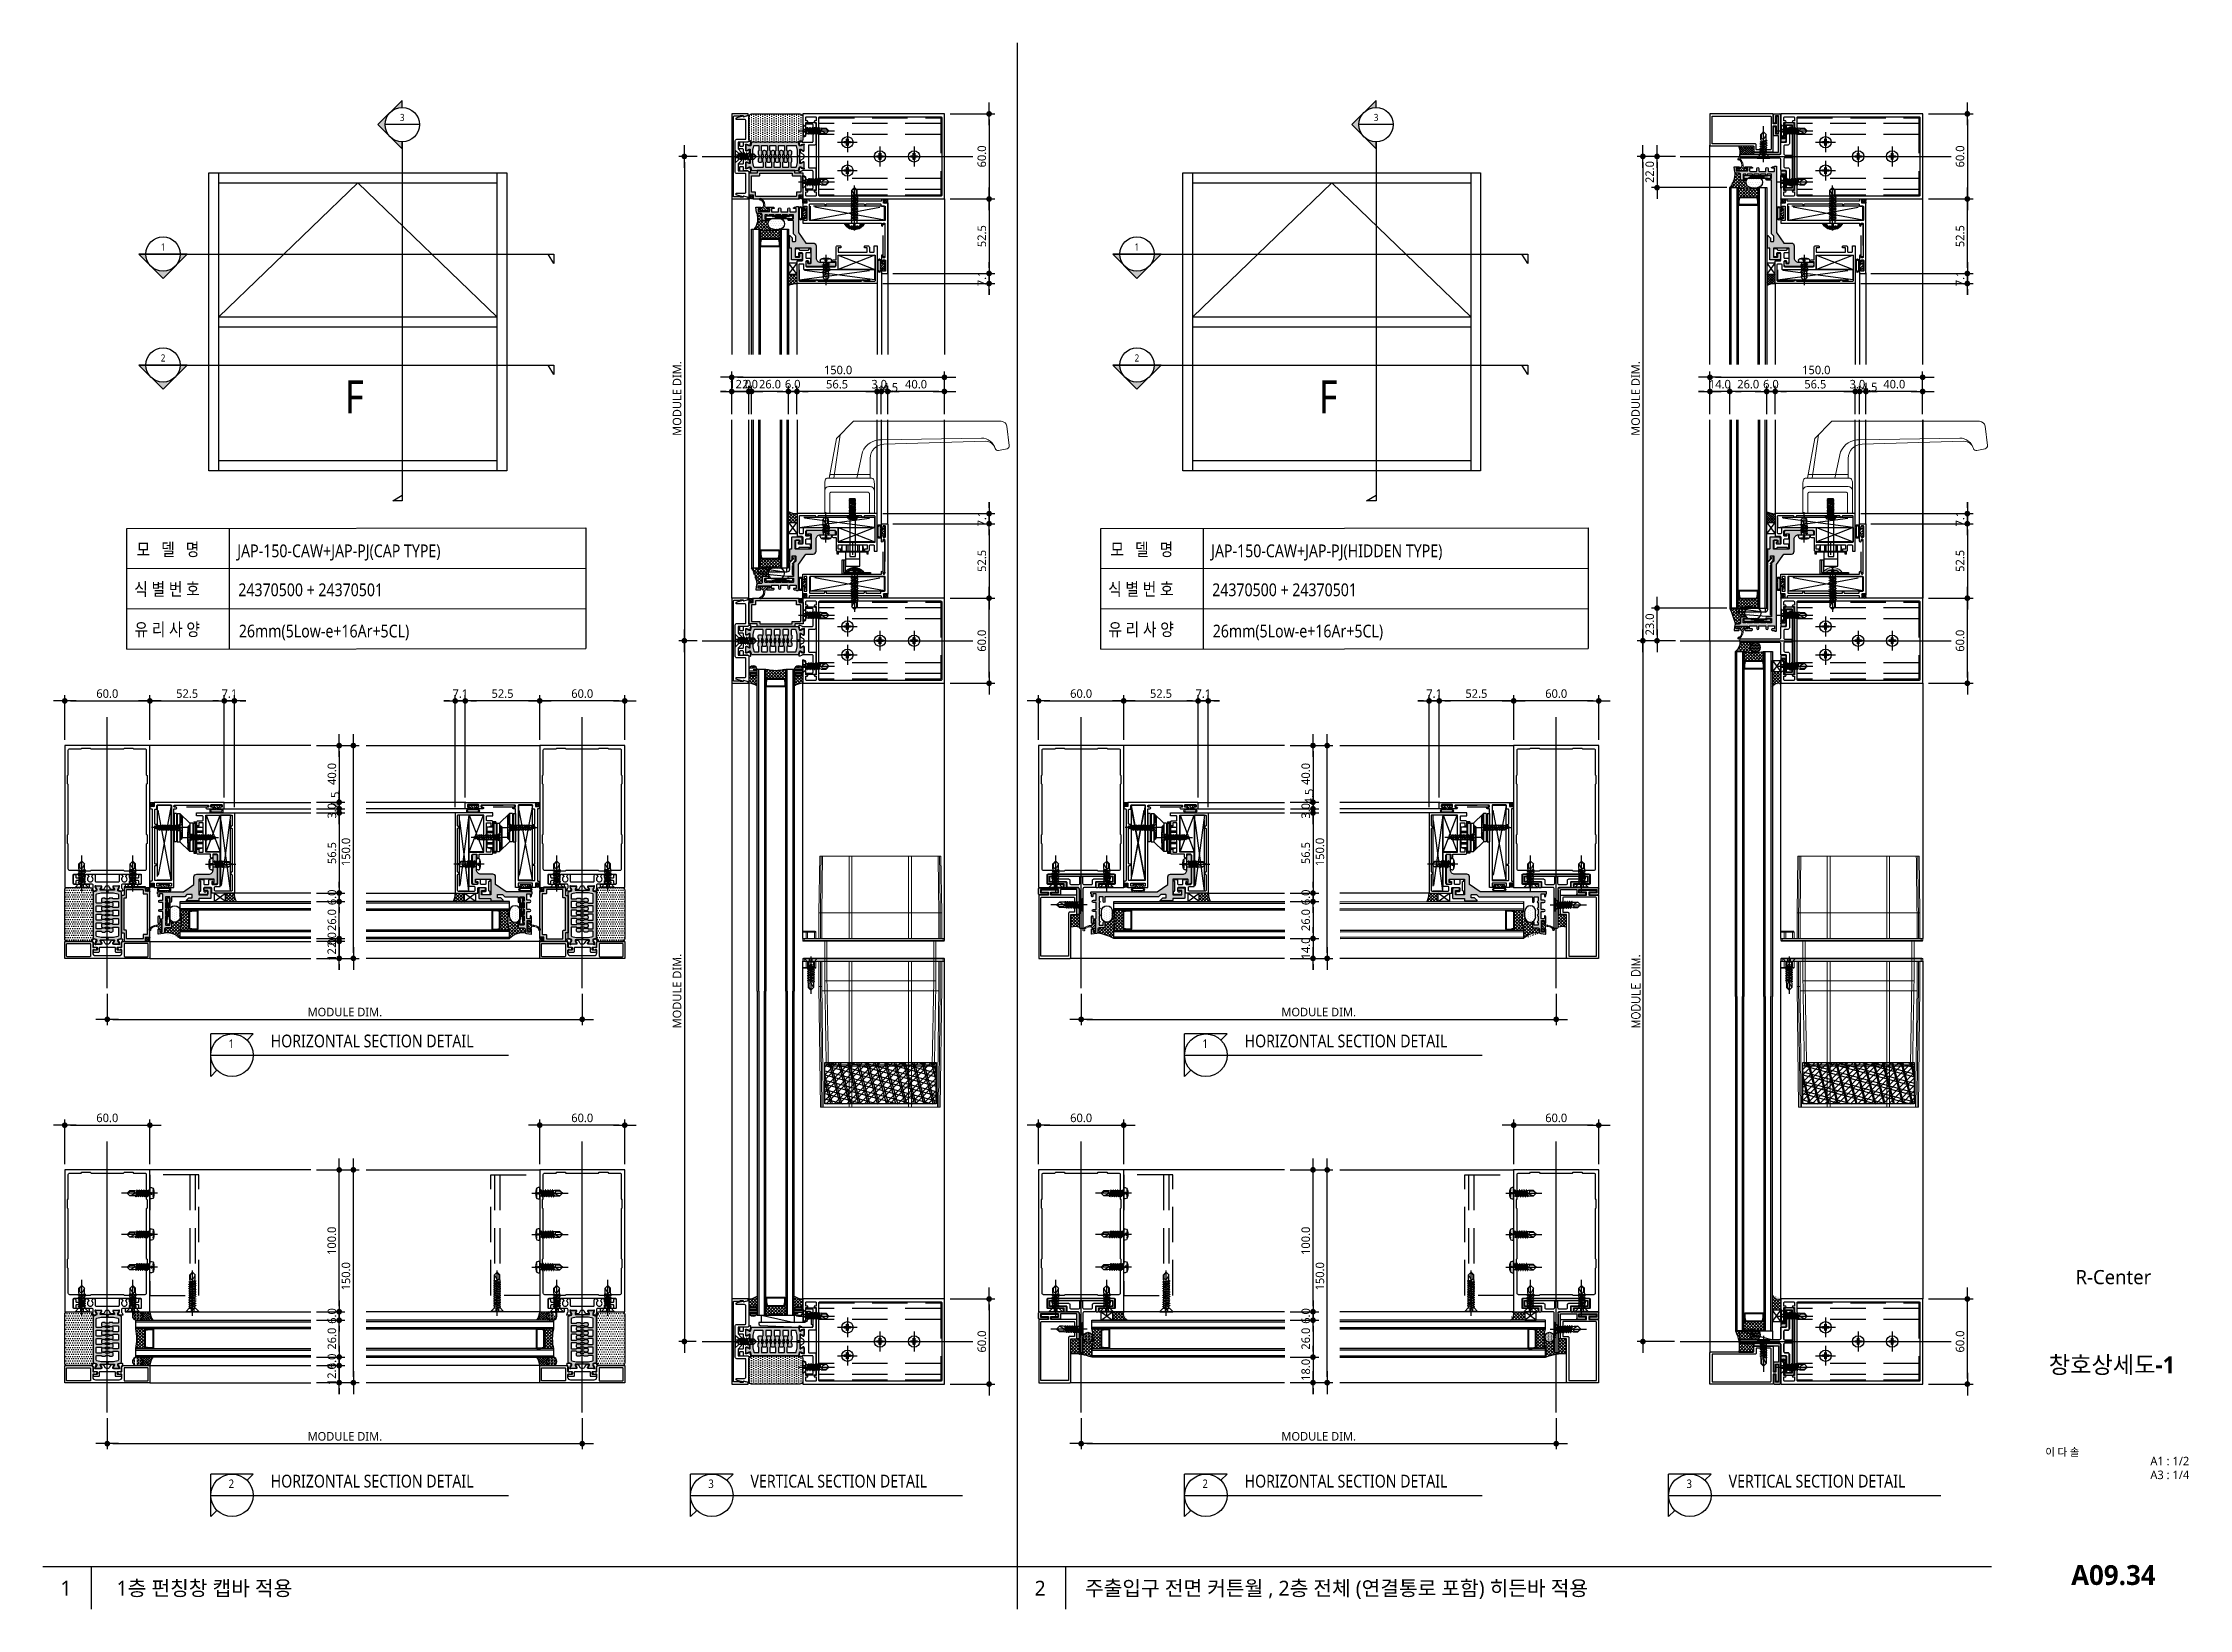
# Model space of a CAD drawing. Extents: x 93 to 3288, y 42 to 1146.
# Drawn here: x 93 to 1606, y 42 to 1146 of the extents above; entities that cross this region are included whole.
import ezdxf
from ezdxf.enums import TextEntityAlignment as Align

# ---------------------------------------------------------------- set-up
doc = ezdxf.new("R2010")
doc.units = 0
doc.header["$LTSCALE"] = 200
doc.header["$MEASUREMENT"] = 0
doc.header["$PDMODE"] = 3
doc.header["$PDSIZE"] = -1
for name, pattern in [('0_A-CEN', [48, 40, -4, 0, -4]), ('CEN-GAUN', [32.2, 30, -1, 0.2, -1]), ('CEN2', [0.36, 0.25, -0.05, 0.01, -0.05]), ('CENTER', [2, 1.25, -0.25, 0.25, -0.25]), ('CENTERX2', [4, 2.5, -0.5, 0.5, -0.5]), ('DASHED', [0.3, 0.17, -0.13]), ('HIDDEN', [0.375, 0.25, -0.125]), ('PHANTOM', [25, 20, -1, 1, -1, 1, -1])]:
    doc.linetypes.add(name, pattern=pattern)
doc.layers.get('0').update_dxf_attribs({"linetype": 'CONTINUOUS'})
doc.layers.get('Defpoints').update_dxf_attribs({"color": 137, "linetype": 'CONTINUOUS'})
for name, color, linetype in [('0-SILICONE', 1, 'CONTINUOUS'), ('0-SILICONE HAT', 1, 'CONTINUOUS'), ('0-SPACER TAPE', 2, 'CONTINUOUS'), ('01TEX', 3, 'CONTINUOUS'), ('05SB', 5, 'HIDDEN'), ('3', 3, 'CONTINUOUS'), ('A-BACKUPROD', 2, 'CONTINUOUS'), ('A-CEN', 1, 'CONTINUOUS'), ('A-DIES', 3, 'CONTINUOUS'), ('A-ELE', 60, 'CONTINUOUS'), ('A-HAT', 1, 'CONTINUOUS'), ('A-NORTONPATE', 2, 'CONTINUOUS'), ('A-SCREW', 1, 'CONTINUOUS'), ('A-SEC', 2, 'CONTINUOUS'), ('A-SETTINGBLOCK', 8, 'CONTINUOUS'), ('ACCY', 6, 'CONTINUOUS'), ('CEN', 1, 'CEN-GAUN'), ('CEN2', 1, 'CEN2'), ('DIM', 7, 'CONTINUOUS'), ('ELE', 60, 'CONTINUOUS'), ('FORM', 7, 'CONTINUOUS'), ('GASKET', 5, 'CONTINUOUS'), ('Glass', 4, 'CONTINUOUS'), ('HAT', 8, 'CONTINUOUS'), ('hatch', 252, 'CONTINUOUS'), ('PA', 6, 'CONTINUOUS'), ('SCREW', 1, 'CONTINUOUS'), ('SEALANT', 1, 'CONTINUOUS'), ('SN-BOLT', 6, 'CONTINUOUS'), ('TAG', 6, 'CONTINUOUS'), ('TEX', 2, 'CONTINUOUS'), ('TEXT', 3, 'CONTINUOUS'), ('WINDOW', 4, 'CONTINUOUS'), ('XR-SHEET$0$TITLE', 7, 'CONTINUOUS'), ('XR-SHEET$1$SHT', 5, 'CONTINUOUS'), ('XR-SHEET$1$TEXT', 3, 'CONTINUOUS'), ('감봉', 4, 'CONTINUOUS')]:
    doc.layers.add(name, color=color, linetype=linetype)
doc.layers.add('_0', color=7, linetype='CONTINUOUS', lineweight=0)
doc.layers.add('C-GLASS-SECTION', color=8, linetype='CONTINUOUS', lineweight=9)
doc.styles.add('FORM1', font='malgun.ttf', dxfattribs={"width": 0.85})
doc.styles.add('GAUN', font='malgun.ttf')
doc.styles.add('XR-SHEET$0$굴림체(옥산)', font='malgun.ttf')
doc.styles.add('맑은고딕', font='malgun.ttf')
doc.styles.add('맑은고딕B', font='malgunbd.ttf')
doc.styles.add('스타일1', font='malgun.ttf')
doc.dimstyles.new('GAUN-4', dxfattribs={"dimscale": 4, "dimtxt": 1.5, "dimasz": 1, "dimexe": 1, "dimexo": 1, "dimgap": 0.5, "dimtad": 1, "dimdec": 1, "dimzin": 1, "dimdsep": 46, "dimlunit": 6, "dimtxsty": '맑은고딕', "dimblk": 'CJDOT', "dimcen": 0.09, "dimdle": 1, "dimclrd": 256, "dimclre": 256, "dimclrt": 3, "dimadec": 0, "dimazin": 0, "dimtfac": 1, "dimtdec": 1, "dimtix": 1, "dimtmove": 2, "dimatfit": 3, "dimfxl": 1, "dimtolj": 1, "dimtzin": 1, "dimarcsym": 0})
pattern_1 = [(45, (-7575.6603, -1535.9426), (-1.12253202, 1.12253202), []), (135, (-7575.6603, -1535.9426), (-1.12253202, -1.12253202), [])]
pattern_2 = [(135, (-7575.6603, -1535.9426), (-0.67351921, -0.67351921), []), (225, (-7575.6603, -1535.9426), (0.67351921, -0.67351921), [])]
pattern_3 = [(45, (-7509.8256, -1535.9426), (-1.12253202, 1.12253202), []), (135, (-7509.8256, -1535.9426), (-1.12253202, -1.12253202), [])]
pattern_4 = [(45.034607, (-7509.8256, -1535.9426), (-1.12320983, 1.1218538), []), (135.034607, (-7509.8256, -1535.9426), (-1.1218538, -1.12320983), [])]
pattern_5 = [(45, (-7509.82565, -1535.9426), (-0.67351921, 0.67351921), []), (135, (-7509.82565, -1535.9426), (-0.67351921, -0.67351921), [])]
pattern_6 = [(45, (-7575.6603, -1535.9426), (-0.84189901, 0.84189901), []), (135, (-7575.6603, -1535.9426), (-0.84189901, -0.84189901), [])]
pattern_7 = [(270, (-7575.6603, -1535.9426), (1.05833333, -0.52916667), [0, -1.05833333])]
pattern_8 = [(315.035, (0, 0), (1.12185, 1.12321), []), (45.035, (0, 0), (-1.12321, 1.12185), [])]
pattern_9 = [(270, (-7509.8256, -1535.9426), (1.05833333, -0.52916667), [0, -1.05833333])]
pattern_10 = [(45.034607, (-4265.4244, -1535.9426), (-1.12320983, 1.1218538), []), (135.034607, (-4265.4244, -1535.9426), (-1.1218538, -1.12320983), [])]
pattern_11 = [(45, (-4196.5568, -1535.9426), (-0.67351921, 0.67351921), []), (135, (-4196.5568, -1535.9426), (-0.67351921, -0.67351921), [])]
pattern_12 = [(45.034607, (-4196.5568, -1535.9426), (-1.12320983, 1.1218538), []), (135.034607, (-4196.5568, -1535.9426), (-1.1218538, -1.12320983), [])]
pattern_13 = [(45.034607, (-4265.4244, -1536.0936), (-1.12320983, 1.1218538), []), (135.034607, (-4265.4244, -1536.0936), (-1.1218538, -1.12320983), [])]
pattern_14 = [(180, (3478.3193, 10532.0202), (-0.52916667, -1.05833333), [0, -1.05833333])]
pattern_15 = [(315, (-4265.4244, -1535.9426), (0.67351921, 0.67351921), []), (45, (-4265.4244, -1535.9426), (-0.67351921, 0.67351921), [])]
pattern_16 = [(45, (-4265.4244, -1535.9426), (-0.67351921, 0.67351921), []), (135, (-4265.4244, -1535.9426), (-0.67351921, -0.67351921), [])]
pattern_17 = [(180, (3478.3193, 10039.8697), (-0.52916667, -1.05833333), [0, -1.05833333])]
pattern_18 = [(270, (-4196.5568, -1535.9426), (1.05833333, -0.52916667), [0, -1.05833333])]

msp = doc.modelspace()

# ---------------------------------------------------------------- texts
at = {"layer": '01TEX', "style": 'FORM1', "width": 0.85}
for s, p in [('모   델   명', (158.97, 784.41)), ('JAP-150-CAW+JAP-PJ(CAP TYPE)', (230.02, 783.47)), ('모   델   명', (845.7, 784.41, 0)), ('JAP-150-CAW+JAP-PJ(HIDDEN TYPE)', (916.75, 783.47, 0)), ('식 별 번 호', (157.39, 756.46)), ('24370500 + 24370501', (230.78, 756.01)), ('식 별 번 호', (844.12, 756.46, 0)), ('24370500 + 24370501', (917.51, 756.01, 0)), ('유 리 사 양', (157.55, 728.07)), ('26mm(5Low-e+16Ar+5CL)', (231.18, 726.93)), ('유 리 사 양', (844.28, 728.07, 0)), ('26mm(5Low-e+16Ar+5CL)', (917.91, 726.93, 0)), ('HORIZONTAL SECTION DETAIL', (253.65, 437.95)), ('HORIZONTAL SECTION DETAIL', (940.38, 437.95, 0)), ('HORIZONTAL SECTION DETAIL', (253.65, 127.69)), ('VERTICAL SECTION DETAIL', (591.93, 127.69)), ('HORIZONTAL SECTION DETAIL', (940.38, 127.69, 0)), ('VERTICAL SECTION DETAIL', (1281.7, 127.69, 0))]:
    msp.add_text(s, height=9, dxfattribs=at).set_placement(p)
at = {"layer": '01TEX', "style": 'GAUN'}
for s, p in [('1', (105.28, 51.46)), ('1층 펀칭창 캡바 적용', (144.95, 51.46)), ('2', (792.28, 51.46)), ('주출입구 전면 커튼월 , 2층 전체 (연결통로 포함) 히든바 적용', (827.82, 51.46))]:
    msp.add_text(s, height=10.5, dxfattribs=at).set_placement(p)
at = {"layer": 'FORM', "color": 0, "style": 'FORM1', "width": 0.85}
for s, p in [('3', (346.36, 1093.46)), ('3', (1033.09, 1093.46, 0)), ('1', (177.72, 1002.18)), ('1', (864.45, 1002.18, 0)), ('2', (177.72, 923.97)), ('2', (864.45, 923.97, 0))]:
    msp.add_text(s, height=5.04, dxfattribs=at).set_placement(p, align=Align.MIDDLE)
for s, p in [('1', (223.97, 437.59)), ('1', (910.71, 437.59, 0)), ('2', (223.97, 127.33)), ('3', (562.26, 127.33)), ('2', (910.71, 127.33, 0)), ('3', (1252.02, 127.33, 0))]:
    msp.add_text(s, height=6, dxfattribs=at).set_placement(p)
at = {"layer": 'TEXT', "style": '스타일1'}
msp.add_text('R-Center', height=10, dxfattribs=at).set_placement((1553, 276), align=Align.MIDDLE_CENTER)

# ---------------------------------------------------------------- blocks, each defined once
blk = doc.blocks.new('A$C592F12D3')
at = {"color": 8}
for p, q in [((0, 25.1), (9, 25.1)), ((0, 24.9), (0, 25.1)), ((9, 24.9), (9, 25.1))]:
    blk.add_line(p, q, dxfattribs=at)
at = {"color": 8, "linetype": 'Continuous'}
for p, q in [((0, 24.9), (9, 24.9)), ((0, 24.9), (2.2, 22.6)), ((2.2, 22.6), (6.7, 22.6)), ((2.2, 20.9), (2.7, 21.2)), ((2.2, 20.7), (2.7, 20.3)), ((2.2, 19.3), (2.7, 19.6)), ((2.2, 19.1), (2.7, 18.7)), ((2.2, 17.7), (2.7, 18)), ((2.2, 17.5), (2.7, 17.1)), ((2.2, 16.1), (2.7, 16.4)), ((2.2, 15.9), (2.7, 15.5)), ((2.7, 22.6), (2.7, 21.2)), ((2.7, 21.2), (6.3, 20.4)), ((2.7, 20.3), (6.3, 19.5)), ((2.7, 20.3), (2.7, 19.6)), ((2.7, 19.6), (6.3, 18.8)), ((2.7, 18.7), (6.3, 17.9)), ((2.7, 18.7), (2.7, 18)), ((2.7, 18), (6.3, 17.2)), ((2.7, 17.1), (6.3, 16.3)), ((2.7, 17.1), (2.7, 16.4)), ((2.7, 16.4), (6.3, 15.6)), ((2.7, 15.5), (6.3, 14.7)), ((2.7, 15.5), (2.7, 14.8)), ((6.3, 22.6), (6.3, 20.4)), ((6.8, 20.1), (6.3, 20.4)), ((6.8, 19.9), (6.3, 19.5)), ((6.3, 19.5), (6.3, 18.8)), ((6.8, 18.5), (6.3, 18.8)), ((6.8, 18.3), (6.3, 17.9)), ((6.3, 17.9), (6.3, 17.2)), ((6.8, 16.9), (6.3, 17.2)), ((6.8, 16.7), (6.3, 16.3)), ((6.3, 16.3), (6.3, 15.6)), ((6.8, 15.3), (6.3, 15.6)), ((9, 24.9), (6.7, 22.6)), ((2.2, 14.5), (2.7, 14.8)), ((2.2, 14.3), (2.7, 13.9)), ((2.2, 12.9), (2.7, 13.2)), ((2.2, 12.7), (2.7, 12.3)), ((2.2, 11.3), (2.7, 11.6)), ((2.2, 11.1), (2.7, 10.7)), ((2.2, 9.7), (2.7, 10)), ((2.2, 9.5), (2.7, 9.1)), ((2.6, 8.1), (2.7, 9.1)), ((2.6, 8.1), (2.6, 4.5)), ((4.5, 2.6), (2.6, 4.5)), ((2.6, 4.5), (3.1, 4.5)), ((2.7, 14.8), (6.3, 14)), ((2.7, 13.9), (6.3, 13.1)), ((2.7, 13.9), (2.7, 13.2)), ((2.7, 13.2), (6.3, 12.4)), ((2.7, 12.3), (6.3, 11.5)), ((2.7, 12.3), (2.7, 11.6)), ((2.7, 11.6), (6.3, 10.8)), ((2.7, 10.7), (6.3, 9.9)), ((2.7, 10.7), (2.7, 10)), ((2.7, 10), (6.3, 9.2)), ((2.7, 9.1), (6.3, 8.3)), ((3.1, 6.8), (3.1, 4.5)), ((3.1, 4.5), (4.5, 2.6)), ((4.5, 2.6), (6.4, 4.5)), ((6.4, 4.5), (5, 7.3)), ((6.8, 15.1), (6.3, 14.7)), ((6.3, 14.7), (6.3, 14)), ((6.8, 13.7), (6.3, 14)), ((6.8, 13.5), (6.3, 13.1)), ((6.3, 13.1), (6.3, 12.4)), ((6.8, 12.1), (6.3, 12.4)), ((6.8, 11.9), (6.3, 11.5)), ((6.3, 11.5), (6.3, 10.8)), ((6.8, 10.5), (6.3, 10.8)), ((6.8, 10.3), (6.3, 9.9)), ((6.3, 9.9), (6.3, 9.2)), ((6.8, 8.9), (6.3, 9.2)), ((6.8, 8.7), (6.3, 8.3)), ((6.3, 8.3), (6.4, 7.3)), ((6.4, 7.3), (6.4, 4.5))]:
    blk.add_line(p, q, dxfattribs=at)
at = {"color": 8, "linetype": 'DASHED'}
for p, q in [((3.6, 23.2), (3.6, 25.1)), ((3.6, 23.2), (5.4, 23.2)), ((5.4, 23.2), (5.4, 25.1))]:
    blk.add_line(p, q, dxfattribs=at)
at = {"color": 8, "linetype": 'Continuous'}
for centre, radius, start, end in [((2.2, 20.8), 0.13, 120, 240), ((2.2, 19.2), 0.13, 120, 240), ((2.2, 17.6), 0.13, 120, 240), ((2.2, 16), 0.13, 120, 240), ((6.8, 20), 0.13, 300, 60), ((6.8, 18.4), 0.13, 300, 60), ((6.8, 16.8), 0.13, 300, 60), ((6.8, 15.2), 0.13, 300, 60), ((2.2, 14.4), 0.13, 120, 240), ((2.2, 12.8), 0.13, 120, 240), ((2.2, 11.2), 0.13, 120, 240), ((2.2, 9.6), 0.13, 120, 240), ((4.1, 6.8), 1.02, 27.365, 180), ((6.8, 13.6), 0.13, 300, 60), ((6.8, 12), 0.13, 300, 60), ((6.8, 10.4), 0.13, 300, 60), ((6.8, 8.8), 0.13, 300, 60)]:
    blk.add_arc(centre, radius, start, end, dxfattribs=at)
at = {"layer": 'A-CEN', "color": 8}
blk.add_line((4.5, 26.4), (4.5, 0), dxfattribs=at)
blk = doc.blocks.new('sscrewc20')
at = {"color": 8}
blk.add_blockref('A$C592F12D3', (-4.5, -22.6), dxfattribs=at)
blk = doc.blocks.new('SLEEV150-2')
at = {"layer": 'TAG'}
h = blk.add_hatch(dxfattribs=at)
h.set_pattern_fill('NET3', color=8, scale=2, angle=45)
h.set_pattern_definition([(45, (-36448.594, -1834.379), (-4.4901281, 4.4901281), []), (105, (-36448.594, -1834.379), (-6.133629, -1.6435009), []), (165, (-36448.594, -1834.379), (-1.6435009, -6.133629), [])])
h.paths.add_polyline_path([(-84.5, -71.5), (-6, -71.5), (-6, -100.5), (-84.5, -100.5)])
at = {"color": 8, "linetype": 'Continuous', "lineweight": 0, "extrusion": (2.28848e-17, 1, 0)}
for p, q in [((-100, 1.5), (-99, 1.5)), ((-100, 1.5), (-100, 0)), ((-100, 0), (-99, 0)), ((-99, 2), (-99.5, 2)), ((-1, 2), (-99, 2)), ((-99, 2), (-99, 1.5)), ((-99, 1.5), (-1, 1.5)), ((-99, 1.5), (-99, 0)), ((-99, 0), (-1, 0)), ((-1, 1.5), (-1, 2)), ((-0.5, 2), (-1, 2)), ((-1, 1.5), (0, 1.5)), ((-1, 1.5), (-1, 0)), ((-1, 0), (0, 0)), ((0, 1.5), (0, 0))]:
    blk.add_line(p, q, dxfattribs=at)
at = {"color": 8, "linetype": 'HIDDEN', "lineweight": 0, "ltscale": 2, "extrusion": (2.28848e-17, 1, 0)}
for p, q in [((-100, 0), (-100, -4.5)), ((-97.6, 0), (-97.6, -4.5)), ((-96.6, 0), (-96.6, -4.5)), ((-91.7, 0), (-91.7, -4.5)), ((-90.7, 0), (-90.7, -4.5)), ((-88.5, 0), (-88.5, -18)), ((-87.5, 0), (-87.5, -18)), ((-86.5, 0), (-86.5, -18)), ((-67.3, 0), (-67.3, -18)), ((-65.3, 0), (-65.3, -18)), ((-25.3, 0), (-25.3, -18)), ((-23.3, 0), (-23.3, -18)), ((-4, 0), (-4, -18)), ((-3, 0), (-3, -18)), ((-2, 0), (-2, -18)), ((-97.6, -4.5), (-100, -4.5)), ((-99.5, -5), (-97.1, -5)), ((-96.6, -4.5), (-97.6, -4.5)), ((-97.1, -5), (-96.6, -5)), ((-91.7, -4.5), (-96.6, -4.5)), ((-96.6, -5), (-96.6, -4.5)), ((-96.6, -5), (-91.7, -5)), ((-90.7, -4.5), (-91.7, -4.5)), ((-91.7, -5), (-91.7, -4.5)), ((-91.7, -5), (-91.2, -5)), ((-87.5, -18), (-88.5, -18)), ((-88.5, -18), (-87.5, -103)), ((-86.5, -18), (-87.5, -18)), ((-87.5, -18), (-86.5, -103)), ((-67.3, -18), (-67.3, -103)), ((-25.3, -18), (-25.3, -103)), ((-4, -18), (-5, -103)), ((-2, -18), (-3, -103)), ((-86.5, -103), (-87.5, -103)), ((-85.5, -103), (-86.5, -103)), ((-67.3, -103), (-85.5, -103)), ((-65.3, -103), (-67.3, -103)), ((-25.3, -103), (-65.3, -103)), ((-23.3, -103), (-25.3, -103)), ((-5, -103), (-23.3, -103)), ((-4, -103), (-5, -103)), ((-3, -103), (-4, -103))]:
    blk.add_line(p, q, dxfattribs=at)
at = {"color": 8, "linetype": 'Continuous', "lineweight": 0}
for centre, start, end in [((-99.5, 1.5), 90, 180), ((-0.5, 1.5), 0, 90)]:
    blk.add_arc(centre, 0.5, start, end, dxfattribs=at)
at = {"color": 8, "linetype": 'HIDDEN', "lineweight": 0, "ltscale": 2}
for centre, start, end in [((-99.5, -4.5), 180, 270), ((-97.1, -4.5), 180, 270), ((-91.2, -4.5), 270, 0)]:
    blk.add_arc(centre, 0.5, start, end, dxfattribs=at)
for points in [[(-86.5, -18), (-86.2, -46.3), (-85.8, -74.7), (-85.5, -103)], [(-65.3, -18), (-65.3, -46.3), (-65.3, -74.7), (-65.3, -103)], [(-23.3, -18), (-23.3, -46.3), (-23.3, -74.7), (-23.3, -103)], [(-3, -18), (-3.3, -46.3), (-3.7, -74.7), (-4, -103)]]:
    blk.add_open_spline(points, degree=3, dxfattribs=at)
at = {"layer": 'TAG', "color": 5}
blk.add_lwpolyline([(-84.5, -71.5), (-6, -71.5), (-6, -100.5), (-84.5, -100.5)], close=True, dxfattribs=at)
at = {"layer": 'HAT'}
blk.add_blockref('sscrewc20', (-94.2, -0.5), dxfattribs=at)
blk = doc.blocks.new('SUB-24')
at = {"layer": 'A-DIES'}
blk.add_lwpolyline([(25.5, 39.7), (24.5, 39.7, 0.414214), (24.2, 39.4), (24.2, 39, 0.414214), (24.5, 38.7), (24.5, 37.7), (22, 35.2), (22, 2, -0.414214), (20, 0), (19.5, 0), (0, 0), (0, -0.5, 0.388312), (0.5, -1), (21, -2.7), (24, -2.7, 1), (24, -1.7), (24, 33.2, 1), (24, 34.2), (24, 34.7), (26, 36.7), (26, 39.2, 0.414214)], format="xyb", close=True, dxfattribs=at)
blk = doc.blocks.new('JA-DM-36(SUB-24)')
blk.add_blockref('SUB-24', (-22, -35.2))
blk = doc.blocks.new('JA-D-420')
at = {"layer": 'A-DIES'}
for points in [[(-44.1, -22.6), (-14.1, -22.6, -0.414214), (-13.6, -23.1), (-13.6, -26.8), (0, -26.8), (0, -8.5), (2, -8.5), (2, -13, 1), (3.5, -13), (3.5, -2.5, 1), (2, -2.5), (2, -7), (0, -7), (0, 0), (-44.6, 0), (-44.6, -22.1, 0.414214)], [(-43.1, -1.8, -0.414214), (-42.8, -1.5), (-2, -1.5, -0.414214), (-1.5, -2), (-1.5, -24.8, -0.414214), (-2, -25.3), (-11.6, -25.3, -0.414214), (-12.1, -24.8), (-12.1, -21.6, 0.414214), (-12.6, -21.1), (-42.8, -21.1, -0.414214), (-43.1, -20.8)]]:
    blk.add_lwpolyline(points, format="xyb", close=True, dxfattribs=at)
blk = doc.blocks.new('JA-DM-21(JA-D-420)')
blk.add_blockref('JA-D-420', (9526.2, 2493))
blk = doc.blocks.new('JA-DM-34(JA-D-326)')
at = {"layer": 'A-DIES'}
for points in [[(5109.5, 2571.4), (5097.8, 2571.4), (5097.5, 2571.1), (5097.2, 2571.4), (5092.3, 2571.4, 0.414214), (5092, 2571.1), (5092, 2570.2, 0.414214), (5093, 2569.2), (5103, 2569.2, -0.414214), (5103.5, 2568.7), (5103.5, 2562.4, -0.414214), (5103, 2561.9), (5056.1, 2561.9, -0.414214), (5055.6, 2562.4), (5055.6, 2568.7, -0.414214), (5056.1, 2569.2), (5066, 2569.2, 0.414214), (5067, 2570.2), (5067, 2571.1, 0.414214), (5066.7, 2571.4), (5061.8, 2571.4), (5061.5, 2571.1), (5061.2, 2571.4), (5049.5, 2571.4), (5049.5, 2471.4), (5109.5, 2471.4)], [(5051.5, 2540.4), (5052, 2540.9), (5052, 2558.4, -0.414214), (5053, 2559.4), (5061, 2559.4), (5061.5, 2559.9), (5067.5, 2559.9), (5068, 2559.4), (5091, 2559.4), (5091.5, 2559.9), (5097.5, 2559.9), (5098, 2559.4), (5106, 2559.4, -0.414214), (5107, 2558.4), (5107, 2540.9), (5107.5, 2540.4), (5107.5, 2534.4), (5107, 2533.9), (5107, 2498.9), (5107.5, 2498.4), (5107.5, 2492.4), (5107, 2491.9), (5107, 2474.6, -0.414214), (5106, 2473.6), (5098, 2473.6), (5097.5, 2473.1), (5091.5, 2473.1), (5091, 2473.6), (5068, 2473.6), (5067.5, 2473.1), (5061.5, 2473.1), (5061, 2473.6), (5053, 2473.6, -0.414214), (5052, 2474.6), (5052, 2491.9), (5051.5, 2492.4), (5051.5, 2498.4), (5052, 2498.9), (5052, 2533.9), (5051.5, 2534.4)]]:
    blk.add_lwpolyline(points, format="xyb", close=True, dxfattribs=at)
blk = doc.blocks.new('DH-886')
at = {"layer": 'A-DIES'}
for points in [[(-15.4, -50.4), (-12.7, -50.4, 0.414214), (-11.7, -49.4), (-11.7, -30, 0.414214), (-12.7, -29), (-15.3, -29), (-15.3, -31, -1), (-16.8, -31), (-16.8, -29), (-25.6, -29, -0.414214), (-26.6, -28), (-26.6, -26, -0.414214), (-26.1, -25.5), (-25.1, -25.5), (-25.1, -27.5), (-22.1, -27.5), (-22.1, -7), (-25.1, -7), (-25.1, -9), (-26.1, -9, -0.414214), (-26.6, -8.5), (-26.6, -6.5, -0.414214), (-25.6, -5.5), (-22.6, -5.5, 0.414214), (-22.1, -5), (-22.1, -2.5, 0.414214), (-22.6, -2), (-26.6, -2), (-26.6, 0), (0, 0), (0, -56.5), (-16, -56.5), (-16, -53, 0.414214), (-16.5, -52.5), (-21.1, -52.5, 0.414214), (-21.6, -53), (-21.6, -55, 0.414214), (-21.1, -55.5), (-19.8, -55.5), (-19.8, -55.2, -0.414214), (-19.5, -54.8), (-19.1, -54.8, -0.414214), (-18.8, -55.2), (-18.8, -57, -0.414214), (-19.3, -57.5), (-24.1, -57.5, -0.414214), (-24.6, -57), (-24.6, -55.6, -0.414214), (-24.1, -55.1, 0.414214), (-23.6, -54.6), (-23.6, -48.6, 0.414214), (-24.1, -48.1, -0.414214), (-24.6, -47.6), (-24.6, -47.4, -0.414214), (-24.1, -46.9), (-22.1, -46.9, -0.414214), (-21.6, -47.4), (-21.6, -49.9, 0.414214), (-21.1, -50.4), (-18.4, -50.4, 0.414214), (-17.9, -49.9), (-17.9, -47.4, -0.414214), (-17.4, -46.9), (-14.9, -46.9, -0.414214), (-14.4, -47.4), (-14.4, -48.5, -0.414214), (-14.7, -48.8), (-14.9, -48.8, -0.414214), (-15.2, -48.5), (-15.2, -48.2), (-15.4, -48.2, 0.414214), (-15.9, -48.7), (-15.9, -49.9, 0.414214)], [(-1.5, -43.5), (-1.5, -54.5, -0.414214), (-2, -55), (-9.2, -55), (-13.5, -55, -0.414214), (-14, -54.5), (-14, -52.4, -0.414214), (-13.5, -51.9), (-10.4, -51.9, 0.414214), (-9.9, -51.4), (-9.9, -27.5), (-20.1, -27.5), (-20.1, -1.5), (-2, -1.5, -0.414214), (-1.5, -2), (-1.5, -9, 1), (-1.5, -11), (-1.5, -41.5, 1)]]:
    blk.add_lwpolyline(points, format="xyb", close=True, dxfattribs=at)
blk = doc.blocks.new('JA-DM-13(DH-886)')
at = {"xscale": -1, "rotation": 270}
blk.add_blockref('DH-886', (56.5, 0), dxfattribs=at)
blk = doc.blocks.new('DH-887')
at = {"layer": 'A-DIES'}
for points in [[(2.2, -3, -1), (2.2, -4.5), (1.9, -4.5, 0.414214), (1.4, -5), (1.4, -55, 0.414214), (1.9, -55.5), (2.2, -55.5, -1), (2.2, -57), (0, -57), (0, -60), (-4.9, -60, -0.414214), (-5.4, -59.5), (-5.4, -59), (-2, -59), (-2, -57), (-12.2, -57), (-12.2, -59), (-10, -59), (-10, -59.5, -0.414214), (-10.5, -60), (-14, -60), (-14, -4.5), (-15.5, -4.5, -1), (-15.5, -3.4), (-14.5, -3.4, 0.414214), (-14, -2.9), (-14, -2.5, 0.414214), (-14.5, -2), (-38, -2, 0.414214), (-38.5, -2.5), (-38.5, -2.9, 0.414214), (-38, -3.4), (-37.1, -3.4, -1), (-37.1, -4.5), (-41.2, -4.5, -0.414214), (-41.7, -4), (-41.7, -3.5), (-40.5, -3.5, 0.414214), (-40, -3), (-40, -2, 0.414214), (-40.5, -1.5), (-47.5, -1.5, 0.414214), (-48, -2), (-48, -3, 0.414214), (-47.5, -3.5), (-46.3, -3.5), (-46.3, -4, -0.414214), (-46.8, -4.5), (-49, -4.5, -0.414214), (-49.5, -4), (-49.5, -0.5, -0.414214), (-49, 0), (0, 0), (0, -3)], [(-0.4, -17, 0.414214), (-0.9, -16.5), (-1.5, -16.5, -1), (-1.5, -15.5), (-0.9, -15.5, 0.414214), (-0.4, -15), (-0.4, -5.3, 0.414214), (-0.9, -4.8), (-1.5, -4.8, -0.414214), (-2, -4.3), (-2, -2.3, 0.414214), (-2.5, -1.8), (-11.7, -1.8, 0.414214), (-12.2, -2.3), (-12.2, -54.7, 0.414214), (-11.7, -55.2), (-0.9, -55.2, 0.414214), (-0.4, -54.7), (-0.4, -45, 0.414214), (-0.9, -44.5), (-1.5, -44.5, -1), (-1.5, -43.5), (-0.9, -43.5, 0.414214), (-0.4, -43)]]:
    blk.add_lwpolyline(points, format="xyb", close=True, dxfattribs=at)
blk = doc.blocks.new('JA-DM-14(DH-887)')
at = {"rotation": 270}
blk.add_blockref('DH-887', (59, -5.4), dxfattribs=at)
blk = doc.blocks.new('DSES-002')
at = {"lineweight": 9}
h = blk.add_hatch(dxfattribs=at)
h.set_pattern_fill('ANSI31', color=1, scale=0.4, angle=90)
h.set_pattern_definition([(135, (-2055.364, -5519.4437), (-0.8980256, -0.8980256), [])])
h.paths.add_polyline_path([(7.5, 0), (7.5, -1), (5.5, -1, 0.414214), (5.2, -1.3), (5.2, -1.9), (2.2, -1.9), (2.2, -1.3, 0.414214), (2, -1), (0, -1), (0, 0)])
h = blk.add_hatch(dxfattribs=at)
h.set_pattern_fill('AR-SAND', color=1, scale=0.02, angle=90)
h.set_pattern_definition([(127.5, (-2055.364, -5519.4437), (-0.97882647, -0.03200063), [0, -0.77216, 0, -0.8636, 0, -0.8255]), (97.5, (-2055.364, -5519.4437), (-1.4336502, 0.89904657), [0, -0.41656, 0, -0.69596, 0, -0.2667]), (57.5, (-2055.364, -5520.0686), (-0.00287437, 1.58198474), [0, -0.254, 0, -0.9144, 0, -1.1938]), (47.5, (-2055.364, -5520.0686), (-0.44585865, 1.5271129), [0, -0.127, 0, -0.59944, 0, -0.6858])])
h.paths.add_polyline_path([(8.5, -3.7, -0.414214), (7, -5.2), (0.5, -5.2, -0.414214), (-1, -3.7, -0.414214), (0.5, -2.2), (2, -2.2, 0.414214), (2.2, -1.9), (5.2, -1.9, 0.414214), (5.5, -2.2), (7, -2.2, -0.414214)])
h.paths.add_polyline_path([(7, -3), (0.5, -3, 0.414214), (-0.2, -3.7, 0.414214), (0.5, -4.4), (7, -4.4, 0.414214), (7.6, -3.7, 0.414214)], flags=16)
at = {"layer": 'GASKET', "lineweight": 9}
blk.add_line((2.2, -1.9), (5.2, -1.9), dxfattribs=at)
for points in [[(5.2, -1.9, 0.414214), (5.5, -2.2), (7, -2.2, -0.414214), (8.5, -3.7, -0.414214), (7, -5.2), (0.5, -5.2, -0.414214), (-1, -3.7, -0.414214), (0.5, -2.2), (2, -2.2, 0.414214), (2.2, -1.9), (2.2, -1.3, 0.414214), (2, -1), (0, -1), (0, 0), (7.5, 0), (7.5, -1), (5.5, -1, 0.414214), (5.2, -1.3)], [(7, -4.4), (0.5, -4.4, -0.414214), (-0.2, -3.7, -0.414214), (0.5, -3), (7, -3, -0.414214), (7.6, -3.7, -0.414214)]]:
    blk.add_lwpolyline(points, format="xyb", close=True, dxfattribs=at)
blk = doc.blocks.new('E.G.I 강판-1')
at = {"color": 1, "linetype": 'HIDDEN', "ltscale": 0.3}
blk.add_lwpolyline([(0, -23.5), (0, -0.5), (1.2, -0.5), (1.2, -23.5)], close=True, dxfattribs=at)
blk = doc.blocks.new('DSES-010')
at = {"lineweight": 9, "ltscale": 0.3}
h = blk.add_hatch(dxfattribs=at)
h.set_pattern_fill('ANSI31', color=1, scale=0.4, angle=180, style=0)
h.set_pattern_definition([(225, (-4198451.4957, 14336552.8908), (0.89802561211, -0.89802561211), [])])
h.paths.add_polyline_path([(-8.2, -1.8, 3.800927), (-7.5, -2, -0.293946), (-2.4, -0.6), (-2.4, -1.4), (-1.2, -1.4), (-1.2, -3.1, 1), (0, -3.1), (0, 3.1, 1), (-1.2, 3.1), (-1.2, 1.4), (-2.4, 1.4), (-2.4, 0.6, 0.257967)])
at = {"layer": 'GASKET', "lineweight": 9}
blk.add_lwpolyline([(-1.2, 3.1, -1), (0, 3.1), (0, -3.1, -1), (-1.2, -3.1), (-1.2, -1.4), (-2.4, -1.4), (-2.4, -0.6, 0.293946), (-7.5, -2, -3.800927), (-8.2, -1.8, -0.257967), (-2.4, 0.6), (-2.4, 1.4), (-1.2, 1.4), (-1.2, 3.1)], format="xyb", dxfattribs=at)
blk = doc.blocks.new('JA-DM-22(JA-D-325)')
at = {"layer": 'A-DIES'}
for points in [[(-100, 0), (-100, -7.7), (-99.7, -8), (-100, -8.3), (-100, -11.7), (-99.7, -12), (-100, -12.3), (-100, -16), (-98.8, -16, 0.414214), (-97.8, -15), (-97.8, -6), (-96.8, -6, 1), (-96.8, -5), (-97.8, -5), (-97.8, -2.5, -0.414214), (-97.3, -2), (-91, -2, -0.414214), (-90.5, -2.5), (-90.5, -5), (-91.5, -5, 1), (-91.5, -6), (-90.5, -6), (-90.5, -54), (-91.5, -54, 1), (-91.5, -55), (-90.5, -55), (-90.5, -57.5, -0.414214), (-91, -58), (-97.3, -58, -0.414214), (-97.8, -57.5), (-97.8, -55), (-96.8, -55, 1), (-96.8, -54), (-97.8, -54), (-97.8, -45, 0.414214), (-98.8, -44), (-100, -44), (-100, -47.7), (-99.7, -48), (-100, -48.3), (-100, -51.7), (-99.7, -52), (-100, -52.3), (-100, -60), (0, -60), (0, 0)], [(-88.5, -2.5, -0.414214), (-88, -2), (-2.5, -2, -0.414214), (-2, -2.5), (-2, -57.5, -0.414214), (-2.5, -58), (-88, -58, -0.414214), (-88.5, -57.5)]]:
    blk.add_lwpolyline(points, format="xyb", close=True, dxfattribs=at)
blk = doc.blocks.new('JA-DM-19(JA-D-57)')
at = {"layer": 'A-DIES'}
blk.add_lwpolyline([(6, -1, -0.414214), (5, -2), (3, -2, 0.414214), (2, -3), (2, -8, 0.414214), (3, -9), (7.2, -9, -0.414214), (7.7, -9.5), (7.7, -10.5, -0.414214), (7.2, -11), (3, -11, 0.414214), (2, -12), (2, -17, 0.414214), (3, -18), (5, -18, -0.414214), (6, -19), (6, -30.3, 0.414214), (6.3, -30.6), (7.2, -30.6, -0.414214), (7.7, -31.1), (7.7, -31.6, -0.414214), (7.2, -32.1), (4.5, -32.1, -0.414214), (4, -31.6), (4, -20.5, 0.414214), (3.5, -20), (0, -20), (0, -12.2, 0.414214), (-1, -11.2), (-28, -11.2, -0.414214), (-29, -10.2), (-29, -9.7, -0.414214), (-28, -8.7), (-1, -8.7, 0.414214), (0, -7.7), (0, 0), (3.5, 0, 0.414214), (4, 0.5), (4, 11.6, -0.414214), (4.5, 12.1), (7.2, 12.1, -0.414214), (7.7, 11.6), (7.7, 11.1, -0.414214), (7.2, 10.6), (6.3, 10.6, 0.414214), (6, 10.3)], format="xyb", close=True, dxfattribs=at)
blk = doc.blocks.new('ELEVATION')
at = {"color": 1}
blk.add_lwpolyline([(10, -145), (150, -10), (290, -145)], dxfattribs=at)
at = {"layer": 'WINDOW'}
for p, q in [((10, -300), (10, 0)), ((290, 0), (290, -300)), ((10, -10), (290, -10)), ((10, -145), (290, -145)), ((10, -155), (290, -155)), ((290, -290), (10, -290))]:
    blk.add_line(p, q, dxfattribs=at)
blk.add_lwpolyline([(0, 0), (300, 0), (300, -300), (0, -300)], close=True, dxfattribs=at)
at = {"layer": 'TEX', "color": 5, "style": 'FORM1', "width": 0.85}
blk.add_text('F', height=33.1, dxfattribs=at).set_placement((136.9, -242))
blk = doc.blocks.new('CJDOT')
blk.add_line((-2, 0), (2, 0))
at = {"const_width": 0.5}
blk.add_lwpolyline([(-0.25, 0, 1), (0.25, 0, 1)], format="xyb", close=True, dxfattribs=at)
blk = doc.blocks.new('*D93')
at = {"layer": 'Defpoints', "color": 0, "transparency": 16777216}
for p in [(855.1, 682.2, 0), (795.1, 650.7, 0), (855.1, 650.7, 0)]:
    blk.add_point(p, dxfattribs=at)
at = {"layer": 'DIM', "lineweight": -2, "transparency": 16777216}
for p, q in [((795.1, 654.7, 0), (795.1, 686.2, 0)), ((799.1, 682.2, 0), (851.1, 682.2, 0)), ((855.1, 654.7, 0), (855.1, 686.2, 0))]:
    blk.add_line(p, q, dxfattribs=at)
at = {"layer": 'DIM', "lineweight": -2, "transparency": 16777216, "xscale": 4, "yscale": 4, "zscale": 4, "rotation": 180}
blk.add_blockref('CJDOT', (795.1, 682.2, 0), dxfattribs=at)
at = {"layer": 'DIM', "lineweight": -2, "transparency": 16777216, "xscale": 4, "yscale": 4, "zscale": 4}
blk.add_blockref('CJDOT', (855.1, 682.2, 0), dxfattribs=at)
at = {"layer": 'DIM', "color": 3, "transparency": 16777216, "insert": (825.1, 687.3, 0), "char_height": 6, "attachment_point": 5, "style": '맑은고딕'}
blk.add_mtext('\\A1;60.0', dxfattribs=at)
blk = doc.blocks.new('*D94')
at = {"layer": 'Defpoints', "color": 0, "transparency": 16777216}
for p in [(825.1, 479.7, 0), (1160.1, 479.7, 0), (1160.1, 457.7, 0)]:
    blk.add_point(p, dxfattribs=at)
at = {"layer": 'DIM', "lineweight": -2, "transparency": 16777216}
for p, q in [((825.1, 475.7, 0), (825.1, 453.7, 0)), ((1160.1, 475.7, 0), (1160.1, 453.7, 0)), ((829.1, 457.7, 0), (1156.1, 457.7, 0))]:
    blk.add_line(p, q, dxfattribs=at)
at = {"layer": 'DIM', "lineweight": -2, "transparency": 16777216, "xscale": 4, "yscale": 4, "zscale": 4, "rotation": 180}
blk.add_blockref('CJDOT', (825.1, 457.7, 0), dxfattribs=at)
at = {"layer": 'DIM', "lineweight": -2, "transparency": 16777216, "xscale": 4, "yscale": 4, "zscale": 4}
blk.add_blockref('CJDOT', (1160.1, 457.7, 0), dxfattribs=at)
at = {"layer": 'DIM', "color": 3, "transparency": 16777216, "insert": (992.6, 462.8, 0), "char_height": 6, "attachment_point": 5, "style": '맑은고딕'}
blk.add_mtext('\\A1;MODULE DIM.', dxfattribs=at)
blk = doc.blocks.new('*D95')
at = {"layer": 'Defpoints', "color": 0, "transparency": 16777216}
for p in [(1130.1, 682.2, 0), (1130.1, 650.7, 0), (1190.1, 650.7, 0)]:
    blk.add_point(p, dxfattribs=at)
at = {"layer": 'DIM', "lineweight": -2, "transparency": 16777216}
for p, q in [((1130.1, 654.7, 0), (1130.1, 686.2, 0)), ((1186.1, 682.2, 0), (1134.1, 682.2, 0)), ((1190.1, 654.7, 0), (1190.1, 686.2, 0))]:
    blk.add_line(p, q, dxfattribs=at)
at = {"layer": 'DIM', "lineweight": -2, "transparency": 16777216, "xscale": 4, "yscale": 4, "zscale": 4, "rotation": 180}
blk.add_blockref('CJDOT', (1130.1, 682.2, 0), dxfattribs=at)
at = {"layer": 'DIM', "lineweight": -2, "transparency": 16777216, "xscale": 4, "yscale": 4, "zscale": 4}
blk.add_blockref('CJDOT', (1190.1, 682.2, 0), dxfattribs=at)
at = {"layer": 'DIM', "color": 3, "transparency": 16777216, "insert": (1160.1, 687.3, 0), "char_height": 6, "attachment_point": 5, "style": '맑은고딕'}
blk.add_mtext('\\A1;60.0', dxfattribs=at)
blk = doc.blocks.new('*D96')
at = {"layer": 'Defpoints', "color": 0, "transparency": 16777216}
for p in [(1077.6, 682.2, 0), (1130.1, 650.7, 0), (1077.6, 616.2, 0)]:
    blk.add_point(p, dxfattribs=at)
at = {"layer": 'DIM', "lineweight": -2, "transparency": 16777216}
for p, q in [((1077.6, 620.2, 0), (1077.6, 686.2, 0)), ((1126.1, 682.2, 0), (1081.6, 682.2, 0)), ((1130.1, 654.7, 0), (1130.1, 686.2, 0))]:
    blk.add_line(p, q, dxfattribs=at)
at = {"layer": 'DIM', "lineweight": -2, "transparency": 16777216, "xscale": 4, "yscale": 4, "zscale": 4, "rotation": 180}
blk.add_blockref('CJDOT', (1077.6, 682.2, 0), dxfattribs=at)
at = {"layer": 'DIM', "lineweight": -2, "transparency": 16777216, "xscale": 4, "yscale": 4, "zscale": 4}
blk.add_blockref('CJDOT', (1130.1, 682.2, 0), dxfattribs=at)
at = {"layer": 'DIM', "color": 3, "transparency": 16777216, "insert": (1103.8, 687.3, 0), "char_height": 6, "attachment_point": 5, "style": '맑은고딕'}
blk.add_mtext('\\A1;52.5', dxfattribs=at)
blk = doc.blocks.new('*D97')
at = {"layer": 'Defpoints', "color": 0, "transparency": 16777216}
for p in [(1070.5, 682.2, 0), (1077.6, 610.2, 0), (1070.5, 603.2, 0)]:
    blk.add_point(p, dxfattribs=at)
at = {"layer": 'DIM', "lineweight": -2, "transparency": 16777216}
for p, q in [((1066.5, 682.2, 0), (1062.5, 682.2, 0)), ((1070.5, 607.2, 0), (1070.5, 686.2, 0)), ((1077.6, 682.2, 0), (1070.5, 682.2, 0)), ((1077.6, 614.2, 0), (1077.6, 686.2, 0)), ((1081.6, 682.2, 0), (1085.6, 682.2, 0))]:
    blk.add_line(p, q, dxfattribs=at)
at = {"layer": 'DIM', "lineweight": -2, "transparency": 16777216, "xscale": 4, "yscale": 4, "zscale": 4}
blk.add_blockref('CJDOT', (1070.5, 682.2, 0), dxfattribs=at)
at = {"layer": 'DIM', "lineweight": -2, "transparency": 16777216, "xscale": 4, "yscale": 4, "zscale": 4, "rotation": 180}
blk.add_blockref('CJDOT', (1077.6, 682.2, 0), dxfattribs=at)
at = {"layer": 'DIM', "color": 3, "transparency": 16777216, "insert": (1074, 687.3, 0), "char_height": 6, "attachment_point": 5, "style": '맑은고딕'}
blk.add_mtext('\\A1;7.1', dxfattribs=at)
blk = doc.blocks.new('*D98')
at = {"layer": 'Defpoints', "color": 0, "transparency": 16777216}
for p in [(1248.1, 1066, 0), (1221.2, 724.6, 0), (1248.1, 724.6, 0)]:
    blk.add_point(p, dxfattribs=at)
at = {"layer": 'DIM', "lineweight": -2, "transparency": 16777216}
for p, q in [((1244.1, 1066, 0), (1217.2, 1066, 0)), ((1221.2, 1062, 0), (1221.2, 728.6, 0)), ((1244.1, 724.6, 0), (1217.2, 724.6, 0))]:
    blk.add_line(p, q, dxfattribs=at)
at = {"layer": 'DIM', "lineweight": -2, "transparency": 16777216, "xscale": 4, "yscale": 4, "zscale": 4}
for p, rotation in [((1221.2, 1066, 0), 90), ((1221.2, 724.6, 0), 270)]:
    blk.add_blockref('CJDOT', p, dxfattribs=dict(at, rotation=rotation))
at = {"layer": 'DIM', "color": 3, "transparency": 16777216, "insert": (1216.1, 895.3, 0), "char_height": 6, "attachment_point": 5, "rotation": 90, "style": '맑은고딕'}
blk.add_mtext('\\A1;MODULE DIM.', dxfattribs=at)
blk = doc.blocks.new('*D99')
at = {"layer": 'Defpoints', "color": 0, "transparency": 16777216}
for p in [(1418.5, 1096, 0), (1418.5, 1036, 0), (1450, 1036, 0)]:
    blk.add_point(p, dxfattribs=at)
at = {"layer": 'DIM', "lineweight": -2, "transparency": 16777216}
for p, q in [((1422.5, 1096, 0), (1454, 1096, 0)), ((1450, 1092, 0), (1450, 1040, 0)), ((1422.5, 1036, 0), (1454, 1036, 0))]:
    blk.add_line(p, q, dxfattribs=at)
at = {"layer": 'DIM', "lineweight": -2, "transparency": 16777216, "xscale": 4, "yscale": 4, "zscale": 4}
for p, rotation in [((1450, 1096, 0), 90), ((1450, 1036, 0), 270)]:
    blk.add_blockref('CJDOT', p, dxfattribs=dict(at, rotation=rotation))
at = {"layer": 'DIM', "color": 3, "transparency": 16777216, "insert": (1444.9, 1066, 0), "char_height": 6, "attachment_point": 5, "rotation": 90, "style": '맑은고딕'}
blk.add_mtext('\\A1;60.0', dxfattribs=at)
blk = doc.blocks.new('*D100')
at = {"layer": 'Defpoints', "color": 0, "transparency": 16777216}
for p in [(1371, 976.4, 0), (1384, 983.5, 0), (1450, 983.5, 0)]:
    blk.add_point(p, dxfattribs=at)
at = {"layer": 'DIM', "lineweight": -2, "transparency": 16777216}
for p, q in [((1450, 987.5, 0), (1450, 991.5, 0)), ((1375, 976.4, 0), (1454, 976.4, 0)), ((1388, 983.5, 0), (1454, 983.5, 0)), ((1450, 976.4, 0), (1450, 983.5, 0)), ((1450, 972.4, 0), (1450, 968.4, 0))]:
    blk.add_line(p, q, dxfattribs=at)
at = {"layer": 'DIM', "lineweight": -2, "transparency": 16777216, "xscale": 4, "yscale": 4, "zscale": 4}
for p, rotation in [((1450, 983.5, 0), 270), ((1450, 976.4, 0), 90)]:
    blk.add_blockref('CJDOT', p, dxfattribs=dict(at, rotation=rotation))
at = {"layer": 'DIM', "color": 3, "transparency": 16777216, "insert": (1444.9, 980, 0), "char_height": 6, "attachment_point": 5, "rotation": 90, "style": '맑은고딕'}
blk.add_mtext('\\A1;7.1', dxfattribs=at)
blk = doc.blocks.new('*D101')
at = {"layer": 'Defpoints', "color": 0, "transparency": 16777216}
for p in [(1418.5, 1036, 0), (1450, 1036, 0), (1378, 983.5, 0)]:
    blk.add_point(p, dxfattribs=at)
at = {"layer": 'DIM', "lineweight": -2, "transparency": 16777216}
for p, q in [((1422.5, 1036, 0), (1454, 1036, 0)), ((1450, 987.5, 0), (1450, 1032, 0)), ((1382, 983.5, 0), (1454, 983.5, 0))]:
    blk.add_line(p, q, dxfattribs=at)
at = {"layer": 'DIM', "lineweight": -2, "transparency": 16777216, "xscale": 4, "yscale": 4, "zscale": 4}
for p, rotation in [((1450, 1036, 0), 90), ((1450, 983.5, 0), 270)]:
    blk.add_blockref('CJDOT', p, dxfattribs=dict(at, rotation=rotation))
at = {"layer": 'DIM', "color": 3, "transparency": 16777216, "insert": (1444.9, 1009.8, 0), "char_height": 6, "attachment_point": 5, "rotation": 90, "style": '맑은고딕'}
blk.add_mtext('\\A1;52.5', dxfattribs=at)
blk = doc.blocks.new('*D102')
at = {"layer": 'Defpoints', "color": 0, "transparency": 16777216}
for p in [(1418.5, 754.6, 0), (1450, 754.6, 0), (1418.5, 694.6, 0)]:
    blk.add_point(p, dxfattribs=at)
at = {"layer": 'DIM', "lineweight": -2, "transparency": 16777216}
for p, q in [((1422.5, 754.6, 0), (1454, 754.6, 0)), ((1450, 698.6, 0), (1450, 750.6, 0)), ((1422.5, 694.6, 0), (1454, 694.6, 0))]:
    blk.add_line(p, q, dxfattribs=at)
at = {"layer": 'DIM', "lineweight": -2, "transparency": 16777216, "xscale": 4, "yscale": 4, "zscale": 4}
for p, rotation in [((1450, 754.6, 0), 90), ((1450, 694.6, 0), 270)]:
    blk.add_blockref('CJDOT', p, dxfattribs=dict(at, rotation=rotation))
at = {"layer": 'DIM', "color": 3, "transparency": 16777216, "insert": (1444.9, 724.6, 0), "char_height": 6, "attachment_point": 5, "rotation": 90, "style": '맑은고딕'}
blk.add_mtext('\\A1;60.0', dxfattribs=at)
blk = doc.blocks.new('*D103')
at = {"layer": 'Defpoints', "color": 0, "transparency": 16777216}
for p in [(1371, 814.2, 0), (1378, 807.1, 0), (1450, 807.1, 0)]:
    blk.add_point(p, dxfattribs=at)
at = {"layer": 'DIM', "lineweight": -2, "transparency": 16777216}
for p, q in [((1450, 818.2, 0), (1450, 822.2, 0)), ((1375, 814.2, 0), (1454, 814.2, 0)), ((1382, 807.1, 0), (1454, 807.1, 0)), ((1450, 814.2, 0), (1450, 807.1, 0)), ((1450, 803.1, 0), (1450, 799.1, 0))]:
    blk.add_line(p, q, dxfattribs=at)
at = {"layer": 'DIM', "lineweight": -2, "transparency": 16777216, "xscale": 4, "yscale": 4, "zscale": 4}
for p, rotation in [((1450, 814.2, 0), 270), ((1450, 807.1, 0), 90)]:
    blk.add_blockref('CJDOT', p, dxfattribs=dict(at, rotation=rotation))
at = {"layer": 'DIM', "color": 3, "transparency": 16777216, "insert": (1444.9, 810.7, 0), "char_height": 6, "attachment_point": 5, "rotation": 90, "style": '맑은고딕'}
blk.add_mtext('\\A1;7.1', dxfattribs=at)
blk = doc.blocks.new('*D104')
at = {"layer": 'Defpoints', "color": 0, "transparency": 16777216}
for p in [(1378, 807.1, 0), (1418.5, 754.6, 0), (1450, 754.6, 0)]:
    blk.add_point(p, dxfattribs=at)
at = {"layer": 'DIM', "lineweight": -2, "transparency": 16777216}
for p, q in [((1382, 807.1, 0), (1454, 807.1, 0)), ((1450, 803.1, 0), (1450, 758.6, 0)), ((1422.5, 754.6, 0), (1454, 754.6, 0))]:
    blk.add_line(p, q, dxfattribs=at)
at = {"layer": 'DIM', "lineweight": -2, "transparency": 16777216, "xscale": 4, "yscale": 4, "zscale": 4}
for p, rotation in [((1450, 807.1, 0), 90), ((1450, 754.6, 0), 270)]:
    blk.add_blockref('CJDOT', p, dxfattribs=dict(at, rotation=rotation))
at = {"layer": 'DIM', "color": 3, "transparency": 16777216, "insert": (1444.9, 780.9, 0), "char_height": 6, "attachment_point": 5, "rotation": 90, "style": '맑은고딕'}
blk.add_mtext('\\A1;52.5', dxfattribs=at)
blk = doc.blocks.new('*D105')
at = {"layer": 'Defpoints', "color": 0, "transparency": 16777216}
for p in [(1231.2, 747.6, 0), (1284.5, 747.6, 0), (1247.5, 724.6, 0)]:
    blk.add_point(p, dxfattribs=at)
at = {"layer": 'DIM', "lineweight": -2, "transparency": 16777216}
for p, q in [((1280.5, 747.6, 0), (1227.2, 747.6, 0)), ((1231.2, 728.6, 0), (1231.2, 743.6, 0)), ((1243.5, 724.6, 0), (1227.2, 724.6, 0))]:
    blk.add_line(p, q, dxfattribs=at)
at = {"layer": 'DIM', "lineweight": -2, "transparency": 16777216, "xscale": 4, "yscale": 4, "zscale": 4}
for p, rotation in [((1231.2, 747.6, 0), 90), ((1231.2, 724.6, 0), 270)]:
    blk.add_blockref('CJDOT', p, dxfattribs=dict(at, rotation=rotation))
at = {"layer": 'DIM', "color": 3, "transparency": 16777216, "insert": (1226.1, 736.1, 0), "char_height": 6, "attachment_point": 5, "rotation": 90, "style": '맑은고딕'}
blk.add_mtext('\\A1;23.0', dxfattribs=at)
blk = doc.blocks.new('*D106')
at = {"layer": 'Defpoints', "color": 0, "transparency": 16777216}
for p in [(968.6, 650.7, 0), (968.6, 610.7, 0), (988.6, 610.7, 0)]:
    blk.add_point(p, dxfattribs=at)
at = {"layer": 'DIM', "lineweight": -2, "transparency": 16777216}
for p, q in [((972.6, 650.7, 0), (992.6, 650.7, 0)), ((988.6, 646.7, 0), (988.6, 614.7, 0)), ((972.6, 610.7, 0), (992.6, 610.7, 0))]:
    blk.add_line(p, q, dxfattribs=at)
at = {"layer": 'DIM', "lineweight": -2, "transparency": 16777216, "xscale": 4, "yscale": 4, "zscale": 4}
for p, rotation in [((988.6, 650.7, 0), 90), ((988.6, 610.7, 0), 270)]:
    blk.add_blockref('CJDOT', p, dxfattribs=dict(at, rotation=rotation))
at = {"layer": 'DIM', "color": 3, "transparency": 16777216, "insert": (983.5, 630.7, 0), "char_height": 6, "attachment_point": 5, "rotation": 90, "style": '맑은고딕'}
blk.add_mtext('\\A1;40.0', dxfattribs=at)
blk = doc.blocks.new('*D107')
at = {"layer": 'Defpoints', "color": 0, "transparency": 16777216}
for p in [(968.6, 603.2, 0), (968.6, 546.7, 0), (988.6, 546.7, 0)]:
    blk.add_point(p, dxfattribs=at)
at = {"layer": 'DIM', "lineweight": -2, "transparency": 16777216}
for p, q in [((972.6, 603.2, 0), (992.6, 603.2, 0)), ((988.6, 599.2, 0), (988.6, 550.7, 0)), ((972.6, 546.7, 0), (992.6, 546.7, 0))]:
    blk.add_line(p, q, dxfattribs=at)
at = {"layer": 'DIM', "lineweight": -2, "transparency": 16777216, "xscale": 4, "yscale": 4, "zscale": 4}
for p, rotation in [((988.6, 603.2, 0), 90), ((988.6, 546.7, 0), 270)]:
    blk.add_blockref('CJDOT', p, dxfattribs=dict(at, rotation=rotation))
at = {"layer": 'DIM', "color": 3, "transparency": 16777216, "insert": (983.5, 574.9, 0), "char_height": 6, "attachment_point": 5, "rotation": 90, "style": '맑은고딕'}
blk.add_mtext('\\A1;56.5', dxfattribs=at)
blk = doc.blocks.new('*D108')
at = {"layer": 'Defpoints', "color": 0, "transparency": 16777216}
for p in [(968.6, 546.7, 0), (968.6, 540.7, 0), (988.6, 540.7, 0)]:
    blk.add_point(p, dxfattribs=at)
at = {"layer": 'DIM', "lineweight": -2, "transparency": 16777216}
for p, q in [((972.6, 546.7, 0), (992.6, 546.7, 0)), ((988.6, 550.7, 0), (988.6, 554.7, 0)), ((988.6, 546.7, 0), (988.6, 540.7, 0)), ((972.6, 540.7, 0), (992.6, 540.7, 0)), ((988.6, 536.7, 0), (988.6, 532.7, 0))]:
    blk.add_line(p, q, dxfattribs=at)
at = {"layer": 'DIM', "lineweight": -2, "transparency": 16777216, "xscale": 4, "yscale": 4, "zscale": 4}
for p, rotation in [((988.6, 546.7, 0), 270), ((988.6, 540.7, 0), 90)]:
    blk.add_blockref('CJDOT', p, dxfattribs=dict(at, rotation=rotation))
at = {"layer": 'DIM', "color": 3, "transparency": 16777216, "insert": (983.5, 543.7, 0), "char_height": 6, "attachment_point": 5, "rotation": 90, "style": '맑은고딕'}
blk.add_mtext('\\A1;6.0', dxfattribs=at)
blk = doc.blocks.new('*D109')
at = {"layer": 'Defpoints', "color": 0, "transparency": 16777216}
for p in [(968.6, 540.7, 0), (968.6, 514.7, 0), (988.6, 514.7, 0)]:
    blk.add_point(p, dxfattribs=at)
at = {"layer": 'DIM', "lineweight": -2, "transparency": 16777216}
for p, q in [((972.6, 540.7, 0), (992.6, 540.7, 0)), ((988.6, 536.7, 0), (988.6, 518.7, 0)), ((972.6, 514.7, 0), (992.6, 514.7, 0))]:
    blk.add_line(p, q, dxfattribs=at)
at = {"layer": 'DIM', "lineweight": -2, "transparency": 16777216, "xscale": 4, "yscale": 4, "zscale": 4}
for p, rotation in [((988.6, 540.7, 0), 90), ((988.6, 514.7, 0), 270)]:
    blk.add_blockref('CJDOT', p, dxfattribs=dict(at, rotation=rotation))
at = {"layer": 'DIM', "color": 3, "transparency": 16777216, "insert": (983.5, 527.7, 0), "char_height": 6, "attachment_point": 5, "rotation": 90, "style": '맑은고딕'}
blk.add_mtext('\\A1;26.0', dxfattribs=at)
blk = doc.blocks.new('*D110')
at = {"layer": 'Defpoints', "color": 0, "transparency": 16777216}
for p in [(968.6, 514.7, 0), (968.6, 500.7, 0), (988.6, 500.7, 0)]:
    blk.add_point(p, dxfattribs=at)
at = {"layer": 'DIM', "lineweight": -2, "transparency": 16777216}
for p, q in [((972.6, 514.7, 0), (992.6, 514.7, 0)), ((988.6, 518.7, 0), (988.6, 522.7, 0)), ((988.6, 514.7, 0), (988.6, 500.7, 0)), ((972.6, 500.7, 0), (992.6, 500.7, 0)), ((988.6, 496.7, 0), (988.6, 492.7, 0))]:
    blk.add_line(p, q, dxfattribs=at)
at = {"layer": 'DIM', "lineweight": -2, "transparency": 16777216, "xscale": 4, "yscale": 4, "zscale": 4}
for p, rotation in [((988.6, 514.7, 0), 270), ((988.6, 500.7, 0), 90)]:
    blk.add_blockref('CJDOT', p, dxfattribs=dict(at, rotation=rotation))
at = {"layer": 'DIM', "color": 3, "transparency": 16777216, "insert": (983.5, 507.7, 0), "char_height": 6, "attachment_point": 5, "rotation": 90, "style": '맑은고딕'}
blk.add_mtext('\\A1;14.0', dxfattribs=at)
blk = doc.blocks.new('*D111')
at = {"layer": 'Defpoints', "color": 0, "transparency": 16777216}
for p in [(968.6, 650.7, 0), (998.6, 650.7, 0), (968.6, 500.7, 0)]:
    blk.add_point(p, dxfattribs=at)
at = {"layer": 'DIM', "lineweight": -2, "transparency": 16777216}
for p, q in [((972.6, 650.7, 0), (1002.6, 650.7, 0)), ((998.6, 504.7, 0), (998.6, 646.7, 0)), ((972.6, 500.7, 0), (1002.6, 500.7, 0))]:
    blk.add_line(p, q, dxfattribs=at)
at = {"layer": 'DIM', "lineweight": -2, "transparency": 16777216, "xscale": 4, "yscale": 4, "zscale": 4}
for p, rotation in [((998.6, 650.7, 0), 90), ((998.6, 500.7, 0), 270)]:
    blk.add_blockref('CJDOT', p, dxfattribs=dict(at, rotation=rotation))
at = {"layer": 'DIM', "color": 3, "transparency": 16777216, "insert": (993.5, 575.7, 0), "char_height": 6, "attachment_point": 5, "rotation": 90, "style": '맑은고딕'}
blk.add_mtext('\\A1;150.0', dxfattribs=at)
blk = doc.blocks.new('*D112')
at = {"layer": 'Defpoints', "color": 0, "transparency": 16777216}
for p in [(1378.5, 900.3, 0), (1378.5, 880.3, 0), (1418.5, 880.3, 0)]:
    blk.add_point(p, dxfattribs=at)
at = {"layer": 'DIM', "lineweight": -2, "transparency": 16777216}
for p, q in [((1378.5, 884.3, 0), (1378.5, 904.3, 0)), ((1414.5, 900.3, 0), (1382.5, 900.3, 0)), ((1418.5, 884.3, 0), (1418.5, 904.3, 0))]:
    blk.add_line(p, q, dxfattribs=at)
at = {"layer": 'DIM', "lineweight": -2, "transparency": 16777216, "xscale": 4, "yscale": 4, "zscale": 4, "rotation": 180}
blk.add_blockref('CJDOT', (1378.5, 900.3, 0), dxfattribs=at)
at = {"layer": 'DIM', "lineweight": -2, "transparency": 16777216, "xscale": 4, "yscale": 4, "zscale": 4}
blk.add_blockref('CJDOT', (1418.5, 900.3, 0), dxfattribs=at)
at = {"layer": 'DIM', "color": 3, "transparency": 16777216, "insert": (1398.5, 905.4, 0), "char_height": 6, "attachment_point": 5, "style": '맑은고딕'}
blk.add_mtext('\\A1;40.0', dxfattribs=at)
blk = doc.blocks.new('*D113')
at = {"layer": 'Defpoints', "color": 0, "transparency": 16777216}
for p in [(1314.5, 900.3, 0), (1314.5, 880.3, 0), (1371, 880.3, 0)]:
    blk.add_point(p, dxfattribs=at)
at = {"layer": 'DIM', "lineweight": -2, "transparency": 16777216}
for p, q in [((1314.5, 884.3, 0), (1314.5, 904.3, 0)), ((1367, 900.3, 0), (1318.5, 900.3, 0)), ((1371, 884.3, 0), (1371, 904.3, 0))]:
    blk.add_line(p, q, dxfattribs=at)
at = {"layer": 'DIM', "lineweight": -2, "transparency": 16777216, "xscale": 4, "yscale": 4, "zscale": 4, "rotation": 180}
blk.add_blockref('CJDOT', (1314.5, 900.3, 0), dxfattribs=at)
at = {"layer": 'DIM', "lineweight": -2, "transparency": 16777216, "xscale": 4, "yscale": 4, "zscale": 4}
blk.add_blockref('CJDOT', (1371, 900.3, 0), dxfattribs=at)
at = {"layer": 'DIM', "color": 3, "transparency": 16777216, "insert": (1342.8, 905.4, 0), "char_height": 6, "attachment_point": 5, "style": '맑은고딕'}
blk.add_mtext('\\A1;56.5', dxfattribs=at)
blk = doc.blocks.new('*D114')
at = {"layer": 'Defpoints', "color": 0, "transparency": 16777216}
for p in [(1308.5, 900.3, 0), (1308.5, 880.3, 0), (1314.5, 880.3, 0)]:
    blk.add_point(p, dxfattribs=at)
at = {"layer": 'DIM', "lineweight": -2, "transparency": 16777216}
for p, q in [((1304.5, 900.3, 0), (1300.5, 900.3, 0)), ((1308.5, 884.3, 0), (1308.5, 904.3, 0)), ((1314.5, 900.3, 0), (1308.5, 900.3, 0)), ((1314.5, 884.3, 0), (1314.5, 904.3, 0)), ((1318.5, 900.3, 0), (1322.5, 900.3, 0))]:
    blk.add_line(p, q, dxfattribs=at)
at = {"layer": 'DIM', "lineweight": -2, "transparency": 16777216, "xscale": 4, "yscale": 4, "zscale": 4}
blk.add_blockref('CJDOT', (1308.5, 900.3, 0), dxfattribs=at)
at = {"layer": 'DIM', "lineweight": -2, "transparency": 16777216, "xscale": 4, "yscale": 4, "zscale": 4, "rotation": 180}
blk.add_blockref('CJDOT', (1314.5, 900.3, 0), dxfattribs=at)
at = {"layer": 'DIM', "color": 3, "transparency": 16777216, "insert": (1311.5, 905.4, 0), "char_height": 6, "attachment_point": 5, "style": '맑은고딕'}
blk.add_mtext('\\A1;6.0', dxfattribs=at)
blk = doc.blocks.new('*D115')
at = {"layer": 'Defpoints', "color": 0, "transparency": 16777216}
for p in [(1282.5, 900.3, 0), (1282.5, 880.3, 0), (1308.5, 880.3, 0)]:
    blk.add_point(p, dxfattribs=at)
at = {"layer": 'DIM', "lineweight": -2, "transparency": 16777216}
for p, q in [((1282.5, 884.3, 0), (1282.5, 904.3, 0)), ((1304.5, 900.3, 0), (1286.5, 900.3, 0)), ((1308.5, 884.3, 0), (1308.5, 904.3, 0))]:
    blk.add_line(p, q, dxfattribs=at)
at = {"layer": 'DIM', "lineweight": -2, "transparency": 16777216, "xscale": 4, "yscale": 4, "zscale": 4, "rotation": 180}
blk.add_blockref('CJDOT', (1282.5, 900.3, 0), dxfattribs=at)
at = {"layer": 'DIM', "lineweight": -2, "transparency": 16777216, "xscale": 4, "yscale": 4, "zscale": 4}
blk.add_blockref('CJDOT', (1308.5, 900.3, 0), dxfattribs=at)
at = {"layer": 'DIM', "color": 3, "transparency": 16777216, "insert": (1295.5, 905.4, 0), "char_height": 6, "attachment_point": 5, "style": '맑은고딕'}
blk.add_mtext('\\A1;26.0', dxfattribs=at)
blk = doc.blocks.new('*D116')
at = {"layer": 'Defpoints', "color": 0, "transparency": 16777216}
for p in [(1268.5, 900.3, 0), (1268.5, 880.3, 0), (1282.5, 880.3, 0)]:
    blk.add_point(p, dxfattribs=at)
at = {"layer": 'DIM', "lineweight": -2, "transparency": 16777216}
for p, q in [((1264.5, 900.3, 0), (1260.5, 900.3, 0)), ((1268.5, 884.3, 0), (1268.5, 904.3, 0)), ((1282.5, 900.3, 0), (1268.5, 900.3, 0)), ((1282.5, 884.3, 0), (1282.5, 904.3, 0)), ((1286.5, 900.3, 0), (1290.5, 900.3, 0))]:
    blk.add_line(p, q, dxfattribs=at)
at = {"layer": 'DIM', "lineweight": -2, "transparency": 16777216, "xscale": 4, "yscale": 4, "zscale": 4}
blk.add_blockref('CJDOT', (1268.5, 900.3, 0), dxfattribs=at)
at = {"layer": 'DIM', "lineweight": -2, "transparency": 16777216, "xscale": 4, "yscale": 4, "zscale": 4, "rotation": 180}
blk.add_blockref('CJDOT', (1282.5, 900.3, 0), dxfattribs=at)
at = {"layer": 'DIM', "color": 3, "transparency": 16777216, "insert": (1275.5, 905.4, 0), "char_height": 6, "attachment_point": 5, "style": '맑은고딕'}
blk.add_mtext('\\A1;14.0', dxfattribs=at)
blk = doc.blocks.new('*D117')
at = {"layer": 'Defpoints', "color": 0, "transparency": 16777216}
for p in [(1418.5, 910.3, 0), (1268.5, 880.3, 0), (1418.5, 880.3, 0)]:
    blk.add_point(p, dxfattribs=at)
at = {"layer": 'DIM', "lineweight": -2, "transparency": 16777216}
for p, q in [((1268.5, 884.3, 0), (1268.5, 914.3, 0)), ((1272.5, 910.3, 0), (1414.5, 910.3, 0)), ((1418.5, 884.3, 0), (1418.5, 914.3, 0))]:
    blk.add_line(p, q, dxfattribs=at)
at = {"layer": 'DIM', "lineweight": -2, "transparency": 16777216, "xscale": 4, "yscale": 4, "zscale": 4, "rotation": 180}
blk.add_blockref('CJDOT', (1268.5, 910.3, 0), dxfattribs=at)
at = {"layer": 'DIM', "lineweight": -2, "transparency": 16777216, "xscale": 4, "yscale": 4, "zscale": 4}
blk.add_blockref('CJDOT', (1418.5, 910.3, 0), dxfattribs=at)
at = {"layer": 'DIM', "color": 3, "transparency": 16777216, "insert": (1343.5, 915.4, 0), "char_height": 6, "attachment_point": 5, "style": '맑은고딕'}
blk.add_mtext('\\A1;150.0', dxfattribs=at)
blk = doc.blocks.new('SC')
at = {"color": 9}
for p, q in [((16364.7, -9698.8), (16364.7, -9689.8)), ((16364.9, -9689.8), (16364.7, -9689.8)), ((16364.9, -9698.8), (16364.7, -9698.8))]:
    blk.add_line(p, q, dxfattribs=at)
at = {"color": 9, "linetype": 'DASHED'}
for p, q in [((16366.5, -9693.4), (16364.7, -9693.4)), ((16366.5, -9695.3), (16364.7, -9695.3)), ((16366.5, -9695.3), (16366.5, -9693.4))]:
    blk.add_line(p, q, dxfattribs=at)
at = {"color": 9, "linetype": 'Continuous'}
for p, q in [((16364.9, -9698.8), (16364.9, -9689.8)), ((16364.9, -9689.8), (16367.2, -9692.1)), ((16364.9, -9698.8), (16367.2, -9696.6)), ((16367.2, -9696.6), (16367.2, -9692.1)), ((16367.2, -9692.5), (16368.6, -9692.5)), ((16367.2, -9696.1), (16367.8, -9696.1)), ((16367.8, -9696.1), (16368.6, -9692.5)), ((16368.1, -9696.7), (16367.8, -9696.1)), ((16368.3, -9696.7), (16368.6, -9696.1)), ((16368.9, -9692), (16368.6, -9692.5)), ((16368.6, -9696.1), (16369.4, -9692.5)), ((16368.6, -9696.1), (16369.4, -9696.1)), ((16369.1, -9692), (16369.4, -9692.5)), ((16369.4, -9696.1), (16370.2, -9692.5)), ((16369.4, -9692.5), (16370.2, -9692.5)), ((16369.7, -9696.7), (16369.4, -9696.1)), ((16369.9, -9696.7), (16370.2, -9696.1)), ((16370.5, -9692), (16370.2, -9692.5)), ((16370.2, -9696.1), (16371, -9692.5)), ((16370.2, -9696.1), (16371, -9696.1)), ((16370.7, -9692), (16371, -9692.5)), ((16371, -9696.1), (16371.8, -9692.5)), ((16371, -9692.5), (16371.8, -9692.5)), ((16371.3, -9696.7), (16371, -9696.1)), ((16371.5, -9696.7), (16371.8, -9696.1)), ((16372.1, -9692), (16371.8, -9692.5)), ((16371.8, -9696.1), (16372.6, -9692.5)), ((16371.8, -9696.1), (16372.6, -9696.1)), ((16372.3, -9692), (16372.6, -9692.5)), ((16372.6, -9696.1), (16373.4, -9692.5)), ((16372.6, -9692.5), (16373.4, -9692.5)), ((16372.9, -9696.7), (16372.6, -9696.1)), ((16373.1, -9696.7), (16373.4, -9696.1)), ((16373.7, -9692), (16373.4, -9692.5)), ((16373.4, -9696.1), (16374.2, -9692.5)), ((16373.4, -9696.1), (16374.2, -9696.1)), ((16373.9, -9692), (16374.2, -9692.5)), ((16374.2, -9696.1), (16375, -9692.5)), ((16374.2, -9692.5), (16375, -9692.5)), ((16374.5, -9696.7), (16374.2, -9696.1)), ((16374.7, -9696.7), (16375, -9696.1)), ((16375.3, -9692), (16375, -9692.5)), ((16375, -9696.1), (16375.8, -9692.5)), ((16375, -9696.1), (16375.8, -9696.1)), ((16375.5, -9692), (16375.8, -9692.5)), ((16375.8, -9696.1), (16376.6, -9692.5)), ((16375.8, -9692.5), (16376.6, -9692.5)), ((16376.1, -9696.7), (16375.8, -9696.1)), ((16376.3, -9696.7), (16376.6, -9696.1)), ((16376.9, -9692), (16376.6, -9692.5)), ((16376.6, -9696.1), (16377.4, -9692.5)), ((16377.7, -9696.3), (16376.6, -9696.1)), ((16377.1, -9692), (16377.4, -9692.5)), ((16377.4, -9692.5), (16378.5, -9692.4)), ((16377.7, -9696.3), (16381.3, -9696.3)), ((16378.5, -9692.4), (16381.3, -9692.4)), ((16381.3, -9692.4), (16378.5, -9693.8)), ((16379, -9695.8), (16381.3, -9695.8)), ((16383.2, -9694.3), (16381.3, -9692.4)), ((16383.2, -9694.3), (16381.3, -9696.3)), ((16381.3, -9695.8), (16383.2, -9694.3)), ((16381.3, -9696.3), (16381.3, -9695.8))]:
    blk.add_line(p, q, dxfattribs=at)
for centre, radius, start, end in [((16368.2, -9696.6), 0.13, 210, 330), ((16369, -9692.1), 0.13, 30, 150), ((16369.8, -9696.6), 0.13, 210, 330), ((16370.6, -9692.1), 0.13, 30, 150), ((16371.4, -9696.6), 0.13, 210, 330), ((16372.2, -9692.1), 0.13, 30, 150), ((16373, -9696.6), 0.13, 210, 330), ((16373.8, -9692.1), 0.13, 30, 150), ((16374.6, -9696.6), 0.13, 210, 330), ((16375.4, -9692.1), 0.13, 30, 150), ((16376.2, -9696.6), 0.13, 210, 330), ((16377, -9692.1), 0.13, 30, 150), ((16379, -9694.7), 1.02, 117.365, 270)]:
    blk.add_arc(centre, radius, start, end, dxfattribs=at)
at = {"layer": 'CEN'}
blk.add_line((16361.8, -9694.3), (16387.2, -9694.3), dxfattribs=at)
blk = doc.blocks.new('*D118')
at = {"layer": 'Defpoints', "color": 0, "transparency": 16777216}
for p in [(907.6, 682.2, 0), (855.1, 650.7, 0), (907.6, 616.2, 0)]:
    blk.add_point(p, dxfattribs=at)
at = {"layer": 'DIM', "lineweight": -2, "transparency": 16777216}
for p, q in [((855.1, 654.7, 0), (855.1, 686.2, 0)), ((859.1, 682.2, 0), (903.6, 682.2, 0)), ((907.6, 620.2, 0), (907.6, 686.2, 0))]:
    blk.add_line(p, q, dxfattribs=at)
at = {"layer": 'DIM', "lineweight": -2, "transparency": 16777216, "xscale": 4, "yscale": 4, "zscale": 4, "rotation": 180}
blk.add_blockref('CJDOT', (855.1, 682.2, 0), dxfattribs=at)
at = {"layer": 'DIM', "lineweight": -2, "transparency": 16777216, "xscale": 4, "yscale": 4, "zscale": 4}
blk.add_blockref('CJDOT', (907.6, 682.2, 0), dxfattribs=at)
at = {"layer": 'DIM', "color": 3, "transparency": 16777216, "insert": (881.4, 687.3, 0), "char_height": 6, "attachment_point": 5, "style": '맑은고딕'}
blk.add_mtext('\\A1;52.5', dxfattribs=at)
blk = doc.blocks.new('*D119')
at = {"layer": 'Defpoints', "color": 0, "transparency": 16777216}
for p in [(914.7, 682.2, 0), (907.6, 610.2, 0), (914.7, 603.2, 0)]:
    blk.add_point(p, dxfattribs=at)
at = {"layer": 'DIM', "lineweight": -2, "transparency": 16777216}
for p, q in [((903.6, 682.2, 0), (899.6, 682.2, 0)), ((907.6, 614.2, 0), (907.6, 686.2, 0)), ((907.6, 682.2, 0), (914.7, 682.2, 0)), ((914.7, 607.2, 0), (914.7, 686.2, 0)), ((918.7, 682.2, 0), (922.7, 682.2, 0))]:
    blk.add_line(p, q, dxfattribs=at)
at = {"layer": 'DIM', "lineweight": -2, "transparency": 16777216, "xscale": 4, "yscale": 4, "zscale": 4}
blk.add_blockref('CJDOT', (907.6, 682.2, 0), dxfattribs=at)
at = {"layer": 'DIM', "lineweight": -2, "transparency": 16777216, "xscale": 4, "yscale": 4, "zscale": 4, "rotation": 180}
blk.add_blockref('CJDOT', (914.7, 682.2, 0), dxfattribs=at)
at = {"layer": 'DIM', "color": 3, "transparency": 16777216, "insert": (911.2, 687.3, 0), "char_height": 6, "attachment_point": 5, "style": '맑은고딕'}
blk.add_mtext('\\A1;7.1', dxfattribs=at)
blk = doc.blocks.new('*D120')
at = {"layer": 'Defpoints', "color": 0, "transparency": 16777216}
for p in [(1247.5, 1066, 0), (1231.2, 1044, 0), (1284.5, 1044, 0)]:
    blk.add_point(p, dxfattribs=at)
at = {"layer": 'DIM', "lineweight": -2, "transparency": 16777216}
for p, q in [((1243.5, 1066, 0), (1227.2, 1066, 0)), ((1231.2, 1062, 0), (1231.2, 1048, 0)), ((1280.5, 1044, 0), (1227.2, 1044, 0))]:
    blk.add_line(p, q, dxfattribs=at)
at = {"layer": 'DIM', "lineweight": -2, "transparency": 16777216, "xscale": 4, "yscale": 4, "zscale": 4}
for p, rotation in [((1231.2, 1066, 0), 90), ((1231.2, 1044, 0), 270)]:
    blk.add_blockref('CJDOT', p, dxfattribs=dict(at, rotation=rotation))
at = {"layer": 'DIM', "color": 3, "transparency": 16777216, "insert": (1226.1, 1055, 0), "char_height": 6, "attachment_point": 5, "rotation": 90, "style": '맑은고딕'}
blk.add_mtext('\\A1;22.0', dxfattribs=at)
blk = doc.blocks.new('*D121')
at = {"layer": 'Defpoints', "color": 0, "transparency": 16777216}
for p in [(968.7, 606.2, 0), (988.6, 606.2, 0), (968.7, 603.2, 0)]:
    blk.add_point(p, dxfattribs=at)
at = {"layer": 'DIM', "lineweight": -2, "transparency": 16777216}
for p, q in [((972.7, 606.2, 0), (992.6, 606.2, 0)), ((988.6, 610.2, 0), (988.6, 614.2, 0)), ((988.6, 603.2, 0), (988.6, 606.2, 0)), ((972.7, 603.2, 0), (992.6, 603.2, 0)), ((988.6, 599.2, 0), (988.6, 595.2, 0))]:
    blk.add_line(p, q, dxfattribs=at)
at = {"layer": 'DIM', "lineweight": -2, "transparency": 16777216, "xscale": 4, "yscale": 4, "zscale": 4}
for p, rotation in [((988.6, 606.2, 0), 270), ((988.6, 603.2, 0), 90)]:
    blk.add_blockref('CJDOT', p, dxfattribs=dict(at, rotation=rotation))
at = {"layer": 'DIM', "color": 3, "transparency": 16777216, "insert": (983.5, 604.7, 0), "char_height": 6, "attachment_point": 5, "rotation": 90, "style": '맑은고딕'}
blk.add_mtext('\\A1;3.0', dxfattribs=at)
blk = doc.blocks.new('*D122')
at = {"layer": 'Defpoints', "color": 0, "transparency": 16777216}
for p in [(968.6, 610.7, 0), (968.7, 606.2, 0), (988.6, 610.7, 0)]:
    blk.add_point(p, dxfattribs=at)
at = {"layer": 'DIM', "lineweight": -2, "transparency": 16777216}
for p, q in [((972.6, 610.7, 0), (992.6, 610.7, 0)), ((972.7, 606.2, 0), (992.6, 606.2, 0)), ((988.6, 614.7, 0), (988.6, 618.7, 0)), ((988.6, 606.2, 0), (988.6, 610.7, 0)), ((988.6, 602.2, 0), (988.6, 598.2, 0))]:
    blk.add_line(p, q, dxfattribs=at)
at = {"layer": 'DIM', "lineweight": -2, "transparency": 16777216, "xscale": 4, "yscale": 4, "zscale": 4}
for p, rotation in [((988.6, 610.7, 0), 270), ((988.6, 606.2, 0), 90)]:
    blk.add_blockref('CJDOT', p, dxfattribs=dict(at, rotation=rotation))
at = {"layer": 'DIM', "color": 3, "transparency": 16777216, "insert": (985.9, 614.8, 0), "char_height": 6, "attachment_point": 5, "rotation": 90, "style": '맑은고딕'}
blk.add_mtext('\\A1;4.5', dxfattribs=at)
blk = doc.blocks.new('*D123')
at = {"layer": 'Defpoints', "color": 0, "transparency": 16777216}
for p in [(1374, 900.3, 0), (1371, 880.3, 0), (1374, 880.3, 0)]:
    blk.add_point(p, dxfattribs=at)
at = {"layer": 'DIM', "lineweight": -2, "transparency": 16777216}
for p, q in [((1367, 900.3, 0), (1363, 900.3, 0)), ((1371, 884.3, 0), (1371, 904.3, 0)), ((1371, 900.3, 0), (1374, 900.3, 0)), ((1374, 884.3, 0), (1374, 904.3, 0)), ((1378, 900.3, 0), (1382, 900.3, 0))]:
    blk.add_line(p, q, dxfattribs=at)
at = {"layer": 'DIM', "lineweight": -2, "transparency": 16777216, "xscale": 4, "yscale": 4, "zscale": 4}
blk.add_blockref('CJDOT', (1371, 900.3, 0), dxfattribs=at)
at = {"layer": 'DIM', "lineweight": -2, "transparency": 16777216, "xscale": 4, "yscale": 4, "zscale": 4, "rotation": 180}
blk.add_blockref('CJDOT', (1374, 900.3, 0), dxfattribs=at)
at = {"layer": 'DIM', "color": 3, "transparency": 16777216, "insert": (1372.5, 905.4, 0), "char_height": 6, "attachment_point": 5, "style": '맑은고딕'}
blk.add_mtext('\\A1;3.0', dxfattribs=at)
blk = doc.blocks.new('*D124')
at = {"layer": 'Defpoints', "color": 0, "transparency": 16777216}
for p in [(1378.5, 900.3, 0), (1374, 880.3, 0), (1378.5, 880.3, 0)]:
    blk.add_point(p, dxfattribs=at)
at = {"layer": 'DIM', "lineweight": -2, "transparency": 16777216}
for p, q in [((1370, 900.3, 0), (1366, 900.3, 0)), ((1374, 884.3, 0), (1374, 904.3, 0)), ((1374, 900.3, 0), (1378.5, 900.3, 0)), ((1378.5, 884.3, 0), (1378.5, 904.3, 0)), ((1382.5, 900.3, 0), (1386.5, 900.3, 0))]:
    blk.add_line(p, q, dxfattribs=at)
at = {"layer": 'DIM', "lineweight": -2, "transparency": 16777216, "xscale": 4, "yscale": 4, "zscale": 4}
blk.add_blockref('CJDOT', (1374, 900.3, 0), dxfattribs=at)
at = {"layer": 'DIM', "lineweight": -2, "transparency": 16777216, "xscale": 4, "yscale": 4, "zscale": 4, "rotation": 180}
blk.add_blockref('CJDOT', (1378.5, 900.3, 0), dxfattribs=at)
at = {"layer": 'DIM', "color": 3, "transparency": 16777216, "insert": (1381.1, 903.4, 0), "char_height": 6, "attachment_point": 5, "style": '맑은고딕'}
blk.add_mtext('\\A1;4.5', dxfattribs=at)
blk = doc.blocks.new('*X5')
at = {"color": 0}
for p, q in [((578.75, 835), (578.75, 835)), ((578.75, 832.5), (578.75, 832.5)), ((579.375, 836.25), (579.375, 836.25)), ((579.375, 833.75), (579.375, 833.75)), ((580, 835), (580, 835)), ((580, 832.5), (580, 832.5)), ((580.625, 836.25), (580.625, 836.25)), ((580.625, 833.75), (580.625, 833.75)), ((580.625, 831.25), (580.625, 831.25)), ((581.25, 835), (581.25, 835)), ((581.25, 832.5), (581.25, 832.5)), ((581.875, 836.25), (581.875, 836.25)), ((581.875, 833.75), (581.875, 833.75)), ((581.875, 831.25), (581.875, 831.25)), ((582.5, 835), (582.5, 835)), ((582.5, 832.5), (582.5, 832.5)), ((583.125, 836.25), (583.125, 836.25)), ((583.125, 833.75), (583.125, 833.75)), ((583.125, 831.25), (583.125, 831.25)), ((583.75, 835), (583.75, 835)), ((583.75, 832.5), (583.75, 832.5)), ((584.375, 836.25), (584.375, 836.25)), ((584.375, 833.75), (584.375, 833.75)), ((584.375, 831.25), (584.375, 831.25)), ((585, 835), (585, 835)), ((585, 832.5), (585, 832.5)), ((585.625, 836.25), (585.625, 836.25)), ((585.625, 833.75), (585.625, 833.75)), ((585.625, 831.25), (585.625, 831.25)), ((586.25, 835), (586.25, 835)), ((586.25, 832.5), (586.25, 832.5)), ((586.875, 833.75), (586.875, 833.75))]:
    blk.add_line(p, q, dxfattribs=at)
blk = doc.blocks.new('BACK')
at = {"layer": 'A-SEC'}
for p, q in [((-1764719.7, 72973.6, -1.5), (-1764719.7, 72976.9, -1.5)), ((-1764713.2, 72973.6, -1.5), (-1764713.2, 72976.9, -1.5))]:
    blk.add_line(p, q, dxfattribs=at)
for centre, start, end in [((-1764716.4, 72976.9, -1.5), 360, 180), ((-1764716.4, 72973.6, -1.5), 180, 360)]:
    blk.add_arc(centre, 3.25, start, end, dxfattribs=at)
at = {"layer": 'A-SEC', "color": 1, "xscale": 1.083335682515705, "yscale": 1.083335682515705, "zscale": 1.083335682515705, "rotation": 90}
blk.add_blockref('*X5', (-1763813.1, 72344, -1.5), dxfattribs=at)
blk = doc.blocks.new('screw4x13')
at = {"color": 9, "linetype": 'HIDDEN'}
for p, q in [((-13, 0), (-11.1, 1.9)), ((-11.1, 1.4), (-13, 0)), ((-11.1, 1.9), (-11.1, 1.4)), ((-7.5, 1.9), (-11.1, 1.9)), ((-8.8, 1.4), (-11.1, 1.4)), ((-7.5, 1.9), (-6.4, 1.8)), ((-6.4, 1.8), (-7.2, -1.8)), ((-6.1, 2.3), (-6.4, 1.8)), ((-5.6, 1.8), (-6.4, -1.8)), ((-5.9, 2.3), (-5.6, 1.8)), ((-4.8, 1.8), (-5.6, 1.8)), ((-4.8, 1.8), (-5.6, -1.8)), ((-4.5, 2.3), (-4.8, 1.8)), ((-4, 1.8), (-4.8, -1.8)), ((-4.3, 2.3), (-4, 1.8)), ((-3.2, 1.8), (-4, 1.8)), ((-3.2, 1.8), (-4, -1.8)), ((-2.9, 2.3), (-3.2, 1.8)), ((-2.4, 1.8), (-3.2, -1.8)), ((-2.7, 2.3), (-2.4, 1.8)), ((-1.6, 1.8), (-2.4, 1.8)), ((-1.6, 1.8), (-2.4, -1.8)), ((-1.3, 2.3), (-1.6, 1.8)), ((-0.8, 1.8), (-1.6, -1.8)), ((-1.1, 2.3), (-0.8, 1.8)), ((0, 1.8), (-0.8, 1.8)), ((0, 1.8), (-0.6, 1.8)), ((-13, 0), (-11.1, -1.9)), ((-11.1, -1.9), (-8.3, -0.5)), ((-8.2, -1.9), (-11.1, -1.9)), ((-7.2, -1.8), (-8.2, -1.9)), ((-6.9, -2.3), (-7.2, -1.8)), ((-6.7, -2.3), (-6.4, -1.8)), ((-5.6, -1.8), (-6.4, -1.8)), ((-5.3, -2.3), (-5.6, -1.8)), ((-5.1, -2.3), (-4.8, -1.8)), ((-4, -1.8), (-4.8, -1.8)), ((-3.7, -2.3), (-4, -1.8)), ((-3.5, -2.3), (-3.2, -1.8)), ((-2.4, -1.8), (-3.2, -1.8)), ((-2.1, -2.3), (-2.4, -1.8)), ((-1.9, -2.3), (-1.6, -1.8)), ((-0.8, -1.8), (-1.6, -1.8)), ((0, -1.8), (-1.4, -1.8))]:
    blk.add_line(p, q, dxfattribs=at)
blk.add_lwpolyline([(0, 1.8), (0, 4), (1.1, 4, -0.338208), (2.5, 2.9, -0.133928), (2.5, -2.9, -0.338208), (1.1, -4), (0, -4), (0, -2.2), (0, 2.2)], format="xyb", dxfattribs=at)
blk.add_lwpolyline([(2.5, 2.9), (2.3, 2.6), (2.2, 2.3), (2.2, 2), (2.2, 1.7), (2.3, 1.4), (2.4, 1.1), (2.5, 0.9), (2.5, 0.7), (2.4, 0.6), (2.3, 0.6), (2.1, 0.5), (1.9, 0.6), (1.6, 0.6), (1.4, 0.6), (1.2, 0.6), (1, 0.5), (0.8, 0.4), (0.7, 0.3), (0.6, 0.2), (0.6, 0), (0.6, -0.2), (0.7, -0.3), (0.8, -0.4), (1, -0.5), (1.2, -0.6), (1.4, -0.6), (1.6, -0.6), (1.9, -0.6), (2.1, -0.5), (2.3, -0.6), (2.4, -0.6), (2.5, -0.7), (2.5, -0.9), (2.4, -1.1), (2.3, -1.4), (2.2, -1.7), (2.2, -2), (2.2, -2.3), (2.3, -2.6), (2.5, -2.9)], dxfattribs=at)
for centre, radius, start, end in [((-8.8, 0.4), 1.02, 297.365, 90), ((-6, 2.3), 0.13, 30, 150), ((-4.4, 2.3), 0.13, 30, 150), ((-2.8, 2.3), 0.13, 30, 150), ((-1.2, 2.3), 0.13, 30, 150), ((-6.8, -2.3), 0.13, 210, 330), ((-5.2, -2.3), 0.13, 210, 330), ((-3.6, -2.3), 0.13, 210, 330), ((-2, -2.3), 0.13, 210, 330)]:
    blk.add_arc(centre, radius, start, end, dxfattribs=at)
at = {"layer": 'CEN'}
blk.add_line((5.3, 0), (-16.1, 0), dxfattribs=at)
blk = doc.blocks.new('CS-4X20')
at = {"layer": 'CEN2', "linetype": 'CENTER'}
blk.add_line((-3.8, 0), (21.7, 0), dxfattribs=at)
at = {"layer": 'SCREW'}
for p, q in [((0, 4), (2.3, 2)), ((0, 4), (0, -4)), ((2.6, 0.2), (0, 2.5)), ((2.6, 0.2), (0, 0.5)), ((2.6, 2), (2.3, 2)), ((2.3, 2), (2.3, -2)), ((2.9, 1.5), (2.6, 2)), ((2.6, 2), (3.4, -2)), ((2.9, 1.5), (3.7, -1.5)), ((3.9, 1.5), (2.9, 1.5)), ((3.9, 1.5), (4.2, 2)), ((3.9, 1.5), (4.7, -1.5)), ((4.5, 1.5), (4.2, 2)), ((4.2, 2), (5, -2)), ((5.5, 1.5), (4.5, 1.5)), ((5.3, -1.5), (4.5, 1.5)), ((5.5, 1.5), (5.8, 2)), ((5.5, 1.5), (6.3, -1.5)), ((6.1, 1.5), (5.8, 2)), ((5.8, 2), (6.6, -2)), ((7, 1.5), (6.1, 1.5)), ((6.9, -1.5), (6.1, 1.5)), ((7, 1.5), (7.4, 2)), ((7, 1.5), (7.8, -1.5)), ((7.7, 1.5), (7.4, 2)), ((7.4, 2), (8.1, -2)), ((8.6, 1.5), (7.7, 1.5)), ((8.5, -1.5), (7.7, 1.5)), ((8.6, 1.5), (8.9, 2)), ((8.6, 1.5), (9.4, -1.5)), ((9.2, 1.5), (8.9, 2)), ((8.9, 2), (9.7, -2)), ((10.2, 1.5), (9.2, 1.5)), ((10, -1.5), (9.2, 1.5)), ((10.2, 1.5), (10.5, 2)), ((10.2, 1.5), (11, -1.5)), ((10.8, 1.5), (10.5, 2)), ((10.5, 2), (11.3, -2)), ((11.8, 1.5), (10.8, 1.5)), ((11.6, -1.5), (10.8, 1.5)), ((11.8, 1.5), (12.1, 2)), ((11.8, 1.5), (12.6, -1.5)), ((12.4, 1.5), (12.1, 2)), ((12.1, 2), (12.9, -2)), ((13.3, 1.5), (12.4, 1.5)), ((13.2, -1.5), (12.4, 1.5)), ((13.3, 1.5), (13.7, 2)), ((13.3, 1.5), (14.1, -1.5)), ((14, 1.5), (13.7, 2)), ((13.7, 2), (14.4, -2)), ((14.8, -1.5), (14, 1.5)), ((14.9, 1.5), (14, 1.5)), ((14.9, 1.5), (15.2, 2)), ((14.9, 1.5), (15.7, -1.5)), ((15.5, 1.5), (15.2, 2)), ((15.2, 2), (16, -2)), ((15.7, 1.5), (15.5, 1.5)), ((16.3, -1.3), (15.5, 1.5)), ((16.6, 1.2), (16.2, 1.4)), ((16.6, 1.2), (16.9, 1.7)), ((16.6, 1.2), (17.2, -1)), ((16.9, 1.7), (17.4, -1.5)), ((17.2, 1), (16.9, 1.7)), ((18.4, 0.6), (17.2, 1)), ((17.7, -0.9), (17.2, 1)), ((18.4, 0.6), (18.6, 1.1)), ((18.4, 0.6), (18.8, 0)), ((18.6, 1.1), (18.8, 0)), ((18.9, 0.4), (18.6, 1.1)), ((18.8, 0), (18.9, 0.4)), ((19.6, 0.2), (18.9, 0.4)), ((0, -2.5), (2.6, -0.2)), ((2.6, -0.2), (0, -0.5)), ((0, -4), (2.3, -2)), ((3.4, -2), (2.3, -2)), ((3.7, -1.5), (3.4, -2)), ((4.7, -1.5), (3.7, -1.5)), ((4.7, -1.5), (5, -2)), ((5.3, -1.5), (5, -2)), ((6.3, -1.5), (5.3, -1.5)), ((6.3, -1.5), (6.6, -2)), ((6.9, -1.5), (6.6, -2)), ((7.8, -1.5), (6.9, -1.5)), ((7.8, -1.5), (8.1, -2)), ((8.5, -1.5), (8.1, -2)), ((9.4, -1.5), (8.5, -1.5)), ((9.4, -1.5), (9.7, -2)), ((10, -1.5), (9.7, -2)), ((11, -1.5), (10, -1.5)), ((11, -1.5), (11.3, -2)), ((11.6, -1.5), (11.3, -2)), ((12.6, -1.5), (11.6, -1.5)), ((12.6, -1.5), (12.9, -2)), ((13.2, -1.5), (12.9, -2)), ((14.1, -1.5), (13.2, -1.5)), ((14.1, -1.5), (14.4, -2)), ((14.8, -1.5), (14.4, -2)), ((15.7, -1.5), (14.8, -1.5)), ((15.7, -1.5), (16, -2)), ((16.3, -1.3), (16, -2)), ((17.2, -1), (16.3, -1.3)), ((17.2, -1), (17.4, -1.5)), ((17.7, -0.9), (17.4, -1.5)), ((19.6, -0.2), (17.7, -0.9))]:
    blk.add_line(p, q, dxfattribs=at)
for centre, radius, start, end in [((2.5, 0), 0.229, 311.9191, 48.0809), ((15.7, 0), 1.42, 71.0776, 90), ((19.5, 0), 0.236, 292.5, 67.5)]:
    blk.add_arc(centre, radius, start, end, dxfattribs=at)
blk = doc.blocks.new('암대수정')
at = {"color": 7, "linetype": 'Continuous'}
for p, q in [((0, -1.5), (0, 0.2)), ((20, 0.2), (0, 0.2)), ((20, -1.5), (20, 0.2)), ((-7, -11), (0, -4)), ((-7, -13), (-7, -11)), ((13, -11), (-7, -11)), ((13, -13), (-7, -13)), ((13, -13.5), (-7, -13.5)), ((-7, -13.5), (-7, -15)), ((-7, -15), (13, -15)), ((-6, -11), (-4.5, -9.5)), ((-5.8, -10.8), (-5.6, -11)), ((-5.3, -10.3), (-4.7, -11)), ((-4.9, -9.9), (-3.8, -11)), ((10.5, -9.5), (-4.5, -9.5)), ((-4.4, -9.5), (-2.9, -11)), ((-3.5, -9.5), (-2, -11)), ((-2.6, -9.5), (-1.1, -11)), ((-1.8, -9.5), (-0.3, -11)), ((-0.9, -9.5), (-0.7, -9.6)), ((20, -1.5), (0, -1.5)), ((0, -2), (0, -4)), ((20, -2), (0, -2)), ((20, -4), (0, -4)), ((1, -4), (2.5, -5.5)), ((1.1, -4), (2.6, -5.5)), ((2, -4), (3.5, -5.5)), ((17.5, -5.5), (2.5, -5.5)), ((2.9, -4), (4.4, -5.5)), ((3.8, -4), (5.3, -5.5)), ((4.7, -4), (6.2, -5.5)), ((5.5, -4), (6.4, -4.9)), ((5.7, -10.8), (5.9, -11)), ((6.2, -10.4), (6.8, -11)), ((6.4, -4), (6.9, -4.5)), ((6.7, -10), (7.7, -11)), ((7.1, -9.5), (8.6, -11)), ((7.3, -4), (7.4, -4.1)), ((8, -9.5), (9.5, -11)), ((8.8, -9.5), (10.3, -11)), ((9.7, -9.5), (11.2, -11)), ((12, -11), (10.5, -9.5)), ((12.6, -4), (13.2, -4.6)), ((13, -11), (20, -4)), ((13, -13), (13, -11)), ((13, -15), (13, -13.5)), ((13.5, -4), (15, -5.5)), ((13.7, -5.1), (14.1, -5.5)), ((14.4, -4), (15.9, -5.5)), ((15.3, -4), (16.8, -5.5)), ((16.1, -4), (17.6, -5.4)), ((17, -4), (18, -5)), ((19, -4), (17.5, -5.5)), ((17.9, -4), (18.5, -4.5)), ((18.8, -4), (18.9, -4.1)), ((20, -2), (20, -4))]:
    blk.add_line(p, q, dxfattribs=at)
at = {"color": 4, "linetype": 'Continuous'}
for p, q in [((-8, -13.7), (-8, -15.7)), ((-7.1, -13.7), (-8, -13.7)), ((-7.1, -13.7), (-7.1, -15.2)), ((14, -13.7), (13.1, -13.7)), ((13.1, -13.7), (13.1, -15.2)), ((14, -13.7), (14, -15.7)), ((14, -15.7), (-8, -15.7)), ((13.1, -15.2), (-7.1, -15.2)), ((-4.7, -15.7), (-4.7, -18.2)), ((-4.7, -18.2), (-4.3, -20)), ((-4.3, -15.7), (-4.3, -20)), ((10.2, -20), (-4.3, -20)), ((10.2, -15.7), (10.2, -20)), ((10.6, -18.2), (10.2, -20)), ((10.6, -15.7), (10.6, -18.2))]:
    blk.add_line(p, q, dxfattribs=at)
at = {"layer": '3', "color": 1, "linetype": 'CENTER'}
blk.add_line((3, -13.2), (3, -22), dxfattribs=at)
at = {"layer": '3', "color": 7, "linetype": 'HIDDEN'}
for p, q in [((-1.5, -20), (-1.5, -15.2)), ((-0.5, -20), (-0.5, -15.2)), ((6.5, -20), (6.5, -15.2)), ((7.5, -20), (7.5, -15.2))]:
    blk.add_line(p, q, dxfattribs=at)
at = {"ltscale": 0.2, "xscale": -1}
for p, rotation in [((10, -5.5), 270), ((3, -9.5), 89.99999999999993)]:
    blk.add_blockref('CS-4X20', p, dxfattribs=dict(at, rotation=rotation))
blk = doc.blocks.new('A$C18456379')
at = {"color": 4, "linetype": 'Continuous'}
for p, q in [((3.8, 18.6), (2, 18.2)), ((2, 18.2), (2, 3.7)), ((6.3, 18.2), (2, 18.2)), ((6.3, 18.6), (3.8, 18.6)), ((6.3, 22), (6.3, 0)), ((8.3, 22), (6.3, 22)), ((8.3, 21.1), (6.8, 21.1)), ((6.8, 21.1), (6.8, 0.9)), ((8.3, 22), (8.3, 21.1)), ((6.3, 3.7), (2, 3.7)), ((3.8, 3.3), (2, 3.7)), ((6.3, 3.3), (3.8, 3.3)), ((8.3, 0.9), (6.8, 0.9)), ((8.3, 0.9), (8.3, 0)), ((8.3, 0), (6.3, 0))]:
    blk.add_line(p, q, dxfattribs=at)
at = {"layer": '3', "color": 7, "linetype": 'HIDDEN'}
for p, q in [((2, 15.5), (6.8, 15.5)), ((2, 14.5), (6.8, 14.5)), ((2, 7.5), (6.8, 7.5)), ((2, 6.5), (6.8, 6.5))]:
    blk.add_line(p, q, dxfattribs=at)
at = {"layer": '3', "color": 1, "linetype": 'CENTER'}
blk.add_line((8.8, 11), (0, 11), dxfattribs=at)
blk = doc.blocks.new('A$C1DD5267C')
at = {"color": 6}
for p, q in [((1.4, 14.3), (1.9, 14.6)), ((1.9, 14.1), (1.4, 14.3)), ((1.4, 13.3), (1.9, 13.6)), ((1.9, 13.1), (1.4, 13.3)), ((1.4, 12.3), (1.9, 12.6)), ((1.9, 12.1), (1.4, 12.3)), ((1.4, 11.3), (1.9, 11.6)), ((1.9, 11.1), (1.4, 11.3)), ((1.4, 10.3), (1.9, 10.6)), ((1.9, 10.1), (1.4, 10.3)), ((1.4, 9.3), (1.9, 9.6)), ((1.9, 9.1), (1.4, 9.3)), ((1.4, 8.3), (1.9, 8.6)), ((1.9, 8.1), (1.4, 8.3)), ((1.4, 7.3), (1.9, 7.6)), ((1.9, 7.1), (1.4, 7.3)), ((1.4, 6.3), (1.9, 6.6)), ((1.9, 6.1), (1.4, 6.3)), ((1.4, 5.3), (1.9, 5.6)), ((1.9, 5.1), (1.4, 5.3)), ((1.4, 4.3), (1.9, 4.6)), ((1.9, 4.1), (1.4, 4.3)), ((1.4, 3.3), (1.9, 3.6)), ((1.9, 3.1), (1.4, 3.3)), ((1.9, 14.6), (5.7, 14.1)), ((1.9, 13.6), (1.9, 14.1)), ((1.9, 14.1), (5.7, 13.6)), ((1.9, 13.6), (5.7, 13.1)), ((1.9, 12.6), (1.9, 13.1)), ((1.9, 13.1), (5.7, 12.6)), ((1.9, 12.6), (5.7, 12.1)), ((1.9, 11.6), (1.9, 12.1)), ((1.9, 12.1), (5.7, 11.6)), ((1.9, 11.6), (5.7, 11.1)), ((1.9, 10.6), (1.9, 11.1)), ((1.9, 11.1), (5.7, 10.6)), ((5.7, 10.1), (1.9, 10.6)), ((1.9, 9.6), (1.9, 10.1)), ((1.9, 10.1), (5.7, 9.6)), ((1.9, 9.6), (5.7, 9.1)), ((1.9, 8.6), (1.9, 9.1)), ((1.9, 9.1), (5.7, 8.6)), ((1.9, 8.6), (5.7, 8.1)), ((1.9, 7.6), (1.9, 8.1)), ((1.9, 8.1), (5.7, 7.6)), ((1.9, 7.6), (5.7, 7.1)), ((1.9, 6.6), (1.9, 7.1)), ((1.9, 7.1), (5.7, 6.6)), ((1.9, 6.6), (5.7, 6.1)), ((1.9, 5.6), (1.9, 6.1)), ((1.9, 6.1), (5.7, 5.6)), ((1.9, 5.6), (5.7, 5.1)), ((1.9, 4.6), (1.9, 5.1)), ((1.9, 5.1), (5.7, 4.6)), ((1.9, 4.6), (5.7, 4.1)), ((1.9, 3.6), (1.9, 4.1)), ((1.9, 4.1), (5.7, 3.6)), ((1.9, 3.6), (5.7, 3.1)), ((1.9, 2.6), (1.9, 3.1)), ((1.9, 3.1), (5.7, 2.6)), ((5.7, 14.1), (5.7, 14.4)), ((6.2, 13.8), (5.7, 14.1)), ((5.7, 13.6), (6.2, 13.8)), ((5.7, 13.1), (5.7, 13.6)), ((6.2, 12.8), (5.7, 13.1)), ((5.7, 12.6), (6.2, 12.8)), ((5.7, 12.1), (5.7, 12.6)), ((6.2, 11.8), (5.7, 12.1)), ((5.7, 11.6), (6.2, 11.8)), ((5.7, 11.1), (5.7, 11.6)), ((6.2, 10.8), (5.7, 11.1)), ((5.7, 10.6), (6.2, 10.8)), ((5.7, 10.1), (5.7, 10.6)), ((6.2, 9.8), (5.7, 10.1)), ((5.7, 9.6), (6.2, 9.8)), ((5.7, 9.1), (5.7, 9.6)), ((6.2, 8.8), (5.7, 9.1)), ((5.7, 8.6), (6.2, 8.8)), ((5.7, 8.1), (5.7, 8.6)), ((6.2, 7.8), (5.7, 8.1)), ((5.7, 7.6), (6.2, 7.8)), ((5.7, 7.1), (5.7, 7.6)), ((6.2, 6.8), (5.7, 7.1)), ((5.7, 6.6), (6.2, 6.8)), ((5.7, 6.1), (5.7, 6.6)), ((6.2, 5.8), (5.7, 6.1)), ((5.7, 5.6), (6.2, 5.8)), ((5.7, 5.1), (5.7, 5.6)), ((6.2, 4.8), (5.7, 5.1)), ((5.7, 4.6), (6.2, 4.8)), ((5.7, 4.1), (5.7, 4.6)), ((6.2, 3.8), (5.7, 4.1)), ((5.7, 3.6), (6.2, 3.8)), ((5.7, 3.1), (5.7, 3.6)), ((6.2, 2.8), (5.7, 3.1)), ((5.7, 2.6), (6.2, 2.8))]:
    blk.add_line(p, q, dxfattribs=at)
blk.add_arc((5.5, 14.4), 0.2, 0, 90, dxfattribs=at)
at = {"layer": 'ACCY', "color": 6}
for p, q in [((0, 2.1), (0, 1.8)), ((0.5, 2.6), (7.1, 2.6)), ((1.9, 14.6), (5.5, 14.6)), ((7.6, 2.1), (7.6, 1.8))]:
    blk.add_line(p, q, dxfattribs=at)
blk.add_lwpolyline([(6.4, 0.3), (6.2, 0.4), (5.9, 0.5), (5.7, 0.5), (5.4, 0.5), (5.1, 0.4), (4.9, 0.4), (4.7, 0.3), (4.5, 0.3), (4.4, 0.4), (4.4, 0.5), (4.4, 0.7), (4.4, 0.9), (4.4, 1.1), (4.4, 1.3), (4.4, 1.5), (4.3, 1.6), (4.3, 1.8), (4.2, 1.9), (4, 1.9), (3.9, 1.9), (3.7, 1.9), (3.6, 1.9), (3.5, 1.8), (3.4, 1.6), (3.4, 1.5), (3.4, 1.3), (3.4, 1.1), (3.4, 0.9), (3.4, 0.7), (3.4, 0.5), (3.3, 0.4), (3.2, 0.3), (3.1, 0.3), (2.9, 0.4), (2.6, 0.4), (2.3, 0.5), (2.1, 0.5), (1.8, 0.5), (1.5, 0.4), (1.3, 0.2)], dxfattribs=at)
for centre, radius, start, end in [((0.5, 2.1), 0.5, 90, 180), ((2.1, 2.1), 2.08, 187.1105, 230.384), ((1.4, 1.2), 1, 230.384, 256.686), ((3.8, 11.5), 11.5, 256.686, 283.314), ((6.2, 1.2), 1, 283.314, 309.616), ((5.5, 2.1), 2.08, 309.616, 352.8895), ((7.1, 2.1), 0.5, 0, 90)]:
    blk.add_arc(centre, radius, start, end, dxfattribs=at)
blk = doc.blocks.new('SCRP40-1')
at = {"color": 8, "linetype": 'HIDDEN'}
for p, q in [((-25, 0), (-23.1, 1.9)), ((-23.1, 1.4), (-25, 0)), ((-25, 0), (-23.1, -1.9)), ((-23.1, 1.9), (-23.1, 1.4)), ((-19.5, 1.9), (-23.1, 1.9)), ((-20.8, 1.4), (-23.1, 1.4)), ((-19.5, 1.9), (-18.4, 1.8)), ((-18.4, 1.8), (-19.2, -1.8)), ((-18.1, 2.3), (-18.4, 1.8)), ((-17.6, 1.8), (-18.4, -1.8)), ((-17.9, 2.3), (-17.6, 1.8)), ((-16.8, 1.8), (-17.6, 1.8)), ((-16.8, 1.8), (-17.6, -1.8)), ((-16.5, 2.3), (-16.8, 1.8)), ((-16, 1.8), (-16.8, -1.8)), ((-16.3, 2.3), (-16, 1.8)), ((-15.2, 1.8), (-16, 1.8)), ((-15.2, 1.8), (-16, -1.8)), ((-14.9, 2.3), (-15.2, 1.8)), ((-14.4, 1.8), (-15.2, -1.8)), ((-14.7, 2.3), (-14.4, 1.8)), ((-13.6, 1.8), (-14.4, 1.8)), ((-13.6, 1.8), (-14.4, -1.8)), ((-13.3, 2.3), (-13.6, 1.8)), ((-12.8, 1.8), (-13.6, -1.8)), ((-13.1, 2.3), (-12.8, 1.8)), ((-12, 1.8), (-12.8, 1.8)), ((-12, 1.8), (-12.8, -1.8)), ((-11.7, 2.3), (-12, 1.8)), ((-11.2, 1.8), (-12, -1.8)), ((-11.5, 2.3), (-11.2, 1.8)), ((-10.4, 1.8), (-11.2, 1.8)), ((-10.4, 1.8), (-11.2, -1.8)), ((-10.1, 2.3), (-10.4, 1.8)), ((-9.6, 1.8), (-10.4, -1.8)), ((-9.9, 2.3), (-9.6, 1.8)), ((-8.8, 1.8), (-9.6, 1.8)), ((-8.8, 1.8), (-9.6, -1.8)), ((-8.5, 2.3), (-8.8, 1.8)), ((-8, 1.8), (-8.8, -1.8)), ((-8.3, 2.3), (-8, 1.8)), ((-7.2, 1.8), (-8, 1.8)), ((-7.2, 1.8), (-8, -1.8)), ((-6.9, 2.3), (-7.2, 1.8)), ((-6.4, 1.8), (-7.2, -1.8)), ((-6.7, 2.3), (-6.4, 1.8)), ((-5.6, 1.8), (-6.4, -1.8)), ((-5.6, 1.8), (-6.4, 1.8)), ((-5.3, 2.3), (-5.6, 1.8)), ((-4.8, 1.8), (-5.6, -1.8)), ((-5.1, 2.3), (-4.8, 1.8)), ((-4, 1.8), (-4.8, -1.8)), ((-4, 1.8), (-4.8, 1.8)), ((-3.7, 2.3), (-4, 1.8)), ((-3.2, 1.8), (-4, -1.8)), ((-3.5, 2.3), (-3.2, 1.8)), ((-2.4, 1.8), (-3.2, -1.8)), ((-2.4, 1.8), (-3.2, 1.8)), ((-2.1, 2.3), (-2.4, 1.8)), ((-1.6, 1.8), (-2.4, -1.8)), ((-1.9, 2.3), (-1.6, 1.8)), ((0, 1.8), (-1.6, 1.8)), ((-23.1, -1.9), (-20.3, -0.5)), ((-20.2, -1.9), (-23.1, -1.9)), ((-19.2, -1.8), (-20.2, -1.9)), ((-18.9, -2.3), (-19.2, -1.8)), ((-18.7, -2.3), (-18.4, -1.8)), ((-17.6, -1.8), (-18.4, -1.8)), ((-17.3, -2.3), (-17.6, -1.8)), ((-17.1, -2.3), (-16.8, -1.8)), ((-16, -1.8), (-16.8, -1.8)), ((-15.7, -2.3), (-16, -1.8)), ((-15.5, -2.3), (-15.2, -1.8)), ((-14.4, -1.8), (-15.2, -1.8)), ((-14.1, -2.3), (-14.4, -1.8)), ((-13.9, -2.3), (-13.6, -1.8)), ((-12.8, -1.8), (-13.6, -1.8)), ((-12.5, -2.3), (-12.8, -1.8)), ((-12.3, -2.3), (-12, -1.8)), ((-11.2, -1.8), (-12, -1.8)), ((-10.9, -2.3), (-11.2, -1.8)), ((-10.7, -2.3), (-10.4, -1.8)), ((-9.6, -1.8), (-10.4, -1.8)), ((-9.3, -2.3), (-9.6, -1.8)), ((-9.1, -2.3), (-8.8, -1.8)), ((-8, -1.8), (-8.8, -1.8)), ((-7.7, -2.3), (-8, -1.8)), ((-7.5, -2.3), (-7.2, -1.8)), ((-6.4, -1.8), (-7.2, -1.8)), ((-6.1, -2.3), (-6.4, -1.8)), ((-5.9, -2.3), (-5.6, -1.8)), ((-4.8, -1.8), (-5.6, -1.8)), ((-4.5, -2.3), (-4.8, -1.8)), ((-4.3, -2.3), (-4, -1.8)), ((-3.2, -1.8), (-4, -1.8)), ((-2.9, -2.3), (-3.2, -1.8)), ((-2.7, -2.3), (-2.4, -1.8))]:
    blk.add_line(p, q, dxfattribs=at)
blk.add_lwpolyline([(0, 1.8), (0, 4), (1.1, 4, -0.338208), (2.5, 2.9, -0.133928), (2.5, -2.9, -0.338208), (1.1, -4), (0, -4), (0, -2.2), (0, 2.2)], format="xyb", dxfattribs=at)
for points in [[(2.5, 2.9), (2.3, 2.6), (2.2, 2.3), (2.2, 2), (2.2, 1.7), (2.3, 1.4), (2.4, 1.1), (2.5, 0.9), (2.5, 0.7), (2.4, 0.6), (2.3, 0.6), (2.1, 0.5), (1.9, 0.6), (1.6, 0.6), (1.4, 0.6), (1.2, 0.6), (1, 0.5), (0.8, 0.4), (0.7, 0.3), (0.6, 0.2), (0.6, 0), (0.6, -0.2), (0.7, -0.3), (0.8, -0.4), (1, -0.5), (1.2, -0.6), (1.4, -0.6), (1.6, -0.6), (1.9, -0.6), (2.1, -0.5), (2.3, -0.6), (2.4, -0.6), (2.5, -0.7), (2.5, -0.9), (2.4, -1.1), (2.3, -1.4), (2.2, -1.7), (2.2, -2), (2.2, -2.3), (2.3, -2.6), (2.5, -2.9)], [(0, -1.8), (-2.4, -1.8)]]:
    blk.add_lwpolyline(points, dxfattribs=at)
for centre, radius, start, end in [((-20.8, 0.4), 1.02, 297.365, 90), ((-18, 2.3), 0.13, 30, 150), ((-16.4, 2.3), 0.13, 30, 150), ((-14.8, 2.3), 0.13, 30, 150), ((-13.2, 2.3), 0.13, 30, 150), ((-11.6, 2.3), 0.13, 30, 150), ((-10, 2.3), 0.13, 30, 150), ((-8.4, 2.3), 0.13, 30, 150), ((-6.8, 2.3), 0.13, 30, 150), ((-5.2, 2.3), 0.13, 30, 150), ((-3.6, 2.3), 0.13, 30, 150), ((-2, 2.3), 0.13, 30, 150), ((-18.8, -2.3), 0.13, 210, 330), ((-17.2, -2.3), 0.13, 210, 330), ((-15.6, -2.3), 0.13, 210, 330), ((-14, -2.3), 0.13, 210, 330), ((-12.4, -2.3), 0.13, 210, 330), ((-10.8, -2.3), 0.13, 210, 330), ((-9.2, -2.3), 0.13, 210, 330), ((-7.6, -2.3), 0.13, 210, 330), ((-6, -2.3), 0.13, 210, 330), ((-4.4, -2.3), 0.13, 210, 330), ((-2.8, -2.3), 0.13, 210, 330)]:
    blk.add_arc(centre, radius, start, end, dxfattribs=at)
at = {"layer": 'CEN'}
blk.add_line((5.3, 0), (-26.6, 0), dxfattribs=at)
blk = doc.blocks.new('SCRP40-25')
blk.add_blockref('SCRP40-1', (0, 0))
blk = doc.blocks.new('handle(join)')
at = {"color": 9}
for p, q in [((-496.3, -29233.2), (-500.8, -29263.7)), ((-476.6, -29263.7), (-475.6, -29263.7))]:
    blk.add_line(p, q, dxfattribs=at)
for points in [[(-475.3, -29263.7), (-475.3, -29249.8, -0.4058), (-465.6, -29239.8), (-393.8, -29237.7, -0.336929), (-387.1, -29242.9, 0.397395), (-384.7, -29244.3), (-378.7, -29243, 0.387762), (-377.2, -29240.8), (-378.8, -29227.2, 0.378929), (-382.8, -29223.7), (-486.9, -29223.7), (-498.9, -29235.8), (-504.1, -29263.7)], [(-484.7, -29263.7), (-480.7, -29245.2, -0.314965), (-467.2, -29236.8), (-396.7, -29235.5, -0.336929), (-387.1, -29242.9)], [(-503.7, -29261.6, -0.361583), (-503.2, -29261.2), (-475.8, -29261.2, -0.414214), (-475.3, -29261.7)], [(-472.3, -29272.7, 0.414214), (-475.3, -29269.7), (-504.3, -29269.7, 0.414214), (-507.3, -29272.7)]]:
    blk.add_lwpolyline(points, format="xyb", dxfattribs=at)
blk.add_lwpolyline([(-472.3, -29267.5, 0.08066), (-472.7, -29265.1, 0.322551), (-474.6, -29263.7), (-505.1, -29263.7, 0.322551), (-506.9, -29265.1, 0.08066), (-507.3, -29267.5), (-507.3, -29288.7), (-472.3, -29288.7)], format="xyb", close=True, dxfattribs=at)
at = {"color": 9, "linetype": 'HIDDEN'}
blk.add_lwpolyline([(-475.8, -29288.7), (-475.8, -29274.7, 0.414214), (-476.8, -29273.7), (-502.8, -29273.7, 0.414214), (-503.8, -29274.7), (-503.8, -29288.7)], format="xyb", dxfattribs=at)
blk = doc.blocks.new('*U86')
at = {"layer": 'A-HAT'}
h = blk.add_hatch(dxfattribs=at)
h.set_pattern_fill('ANSI37', color=252, scale=0.5, angle=-89.9654, style=0)
h.set_pattern_definition(pattern_8)
h.paths.add_polyline_path([(20, 0, -0.125563), (6, 0), (6, -9.5), (6.5, -7.1, -0.357511), (7.2, -6.5), (18.8, -6.5, -0.357511), (19.5, -7.1), (20, -9.5)])
at = {"layer": 'Glass', "color": 5, "linetype": 'PHANTOM', "ltscale": 2}
for p, q in [((1, -243.2), (1, 0)), ((5, 0), (5, -243.2)), ((21, -243.2), (21, 0)), ((25, 0), (25, -243.2))]:
    blk.add_line(p, q, dxfattribs=at)
at = {"layer": 'Glass'}
for points in [[(0, -243.2), (0, 0), (6, 0), (6, -243.2)], [(20, -243.2), (20, 0), (26, 0), (26, -243.2)]]:
    blk.add_lwpolyline(points, dxfattribs=at)
at = {"layer": 'SEALANT'}
blk.add_arc((13, 27.4), 28.3, 255.6865, 284.3135, dxfattribs=at)
at = {"layer": '감봉'}
for points in [[(6, -11.8), (6, -9.5), (6.5, -7.1, -0.357511), (7.2, -6.5), (18.8, -6.5, -0.357511), (19.5, -7.1), (20, -9.5), (20, -11.8, -0.414214), (19.2, -12.5), (6.8, -12.5, -0.414214)], [(6.5, -11.8), (6.5, -9.5), (7, -7.2, -0.357511), (7.2, -7), (18.8, -7, -0.357511), (19, -7.2), (19.5, -9.5), (19.5, -11.8, -0.414214), (19.2, -12), (6.8, -12, -0.414214)]]:
    blk.add_lwpolyline(points, format="xyb", close=True, dxfattribs=at)
blk = doc.blocks.new('*U83')
at = {"layer": 'A-HAT'}
h = blk.add_hatch(dxfattribs=at)
h.set_pattern_fill('ANSI37', color=252, scale=0.5, angle=-89.9654, style=0)
h.set_pattern_definition(pattern_8)
h.paths.add_polyline_path([(20, 0, -0.125563), (6, 0), (6, -9.5), (6.5, -7.1, -0.357511), (7.2, -6.5), (18.8, -6.5, -0.357511), (19.5, -7.1), (20, -9.5)])
at = {"layer": 'Glass', "color": 5, "linetype": 'PHANTOM', "ltscale": 2}
for p, q in [((1, -235.8), (1, 0)), ((5, 0), (5, -235.8)), ((21, -235.8), (21, 0)), ((25, 0), (25, -235.8))]:
    blk.add_line(p, q, dxfattribs=at)
at = {"layer": 'Glass'}
for points in [[(0, -235.8), (0, 0), (6, 0), (6, -235.8)], [(20, -235.8), (20, 0), (26, 0), (26, -235.8)]]:
    blk.add_lwpolyline(points, dxfattribs=at)
at = {"layer": 'SEALANT'}
blk.add_arc((13, 27.4), 28.3, 255.6865, 284.3135, dxfattribs=at)
at = {"layer": '감봉'}
for points in [[(6, -11.8), (6, -9.5), (6.5, -7.1, -0.357511), (7.2, -6.5), (18.8, -6.5, -0.357511), (19.5, -7.1), (20, -9.5), (20, -11.8, -0.414214), (19.2, -12.5), (6.8, -12.5, -0.414214)], [(6.5, -11.8), (6.5, -9.5), (7, -7.2, -0.357511), (7.2, -7), (18.8, -7, -0.357511), (19, -7.2), (19.5, -9.5), (19.5, -11.8, -0.414214), (19.2, -12), (6.8, -12, -0.414214)]]:
    blk.add_lwpolyline(points, format="xyb", close=True, dxfattribs=at)
blk = doc.blocks.new('*U84')
at = {"layer": 'A-HAT'}
h = blk.add_hatch(dxfattribs=at)
h.set_pattern_fill('ANSI37', color=252, scale=0.5, angle=-89.9654, style=0)
h.set_pattern_definition(pattern_8)
h.paths.add_polyline_path([(20, 0, -0.125563), (6, 0), (6, -9.5), (6.5, -7.1, -0.357511), (7.2, -6.5), (18.8, -6.5, -0.357511), (19.5, -7.1), (20, -9.5)])
at = {"layer": 'Glass', "color": 5, "linetype": 'PHANTOM', "ltscale": 2}
for p, q in [((1, -132.7), (1, 0)), ((5, 0), (5, -132.7)), ((21, -132.7), (21, 0)), ((25, 0), (25, -132.7))]:
    blk.add_line(p, q, dxfattribs=at)
at = {"layer": 'Glass'}
for points in [[(0, -132.7), (0, 0), (6, 0), (6, -132.7)], [(20, -132.7), (20, 0), (26, 0), (26, -132.7)]]:
    blk.add_lwpolyline(points, dxfattribs=at)
at = {"layer": 'SEALANT'}
blk.add_arc((13, 27.4), 28.3, 255.6865, 284.3135, dxfattribs=at)
at = {"layer": '감봉'}
for points in [[(6, -11.8), (6, -9.5), (6.5, -7.1, -0.357511), (7.2, -6.5), (18.8, -6.5, -0.357511), (19.5, -7.1), (20, -9.5), (20, -11.8, -0.414214), (19.2, -12.5), (6.8, -12.5, -0.414214)], [(6.5, -11.8), (6.5, -9.5), (7, -7.2, -0.357511), (7.2, -7), (18.8, -7, -0.357511), (19, -7.2), (19.5, -9.5), (19.5, -11.8, -0.414214), (19.2, -12), (6.8, -12, -0.414214)]]:
    blk.add_lwpolyline(points, format="xyb", close=True, dxfattribs=at)
blk = doc.blocks.new('*U85')
at = {"layer": 'A-HAT'}
h = blk.add_hatch(dxfattribs=at)
h.set_pattern_fill('ANSI37', color=252, scale=0.5, angle=-89.9654, style=0)
h.set_pattern_definition(pattern_8)
h.paths.add_polyline_path([(20, 0, -0.125563), (6, 0), (6, -9.5), (6.5, -7.1, -0.357511), (7.2, -6.5), (18.8, -6.5, -0.357511), (19.5, -7.1), (20, -9.5)])
at = {"layer": 'Glass', "color": 5, "linetype": 'PHANTOM', "ltscale": 2}
for p, q in [((1, -124.7), (1, 0)), ((5, 0), (5, -124.7)), ((21, -124.7), (21, 0)), ((25, 0), (25, -124.7))]:
    blk.add_line(p, q, dxfattribs=at)
at = {"layer": 'Glass'}
for points in [[(0, -124.7), (0, 0), (6, 0), (6, -124.7)], [(20, -124.7), (20, 0), (26, 0), (26, -124.7)]]:
    blk.add_lwpolyline(points, dxfattribs=at)
at = {"layer": 'SEALANT'}
blk.add_arc((13, 27.4), 28.3, 255.6865, 284.3135, dxfattribs=at)
at = {"layer": '감봉'}
for points in [[(6, -11.8), (6, -9.5), (6.5, -7.1, -0.357511), (7.2, -6.5), (18.8, -6.5, -0.357511), (19.5, -7.1), (20, -9.5), (20, -11.8, -0.414214), (19.2, -12.5), (6.8, -12.5, -0.414214)], [(6.5, -11.8), (6.5, -9.5), (7, -7.2, -0.357511), (7.2, -7), (18.8, -7, -0.357511), (19, -7.2), (19.5, -9.5), (19.5, -11.8, -0.414214), (19.2, -12), (6.8, -12, -0.414214)]]:
    blk.add_lwpolyline(points, format="xyb", close=True, dxfattribs=at)
blk = doc.blocks.new('DSP-3267')
h = blk.add_hatch(color=252)
h.dxf.hatch_style = 1
h.paths.add_polyline_path([(3.6, 5.1), (3.6, -7.6), (1.4, -7.6), (1.4, -2.5), (0, -2.5), (0, -8.5, 0.414214), (0.5, -9), (3.6, -9), (3.6, -20.2, -0.414214), (3.3, -20.5), (-13.4, -20.5, 0.414214), (-13.9, -21), (-13.9, -21.7, 0.414214), (-13.4, -22.2), (3.5, -22.2, 0.414214), (5, -20.7), (5, 6, 0.414214), (4.5, 6.5), (0.5, 6.5, 0.414214), (0, 6), (0, 0), (1.4, 0), (1.4, 5.1)])
at = {"layer": 'PA', "ltscale": 0.8}
for p, q in [((0, 0), (0, 6)), ((1.4, 0), (0, 0)), ((0.5, 6.5), (4.5, 6.5)), ((1.4, 5.1), (1.4, 0)), ((3.6, 5.1), (1.4, 5.1)), ((3.6, -7.6), (3.6, 5.1)), ((5, 6), (5, -20.7)), ((0, -2.5), (1.4, -2.5)), ((0, -8.5), (0, -2.5)), ((3.6, -9), (0.5, -9)), ((1.4, -2.5), (1.4, -7.6)), ((1.4, -7.6), (3.6, -7.6)), ((3.6, -20.2), (3.6, -9)), ((-13.9, -21.7), (-13.9, -21)), ((-13.4, -20.5), (3.3, -20.5)), ((3.5, -22.2), (-13.4, -22.2))]:
    blk.add_line(p, q, dxfattribs=at)
for centre, radius, start, end in [((0.5, 6), 0.5, 90, 180), ((4.5, 6), 0.5, 0, 90), ((0.5, -8.5), 0.5, 180, 270), ((-13.4, -21), 0.5, 90, 180), ((-13.4, -21.7), 0.5, 180, 270), ((3.3, -20.2), 0.3, 270, 0), ((3.5, -20.7), 1.5, 270, 0)]:
    blk.add_arc(centre, radius, start, end, dxfattribs=at)
blk = doc.blocks.new('DSP-3263')
at = {"layer": 'hatch'}
h = blk.add_hatch(color=252, dxfattribs=at)
edge = h.paths.add_edge_path()
edge.add_line((14.5, -3.4), (6, -3.4))
edge.add_arc((6, -0.4), 3, 180, 270, ccw=False)
edge.add_line((3, -0.4), (3, 3.3))
edge.add_line((3, 3.3), (2.7, 3.6))
edge.add_line((2.7, 3.6), (3, 3.9))
edge.add_line((3, 3.9), (3, 9.4))
edge.add_arc((2, 9.4), 1, 0, 90)
edge.add_line((2, 10.4), (1, 10.4))
edge.add_arc((1, 9.4), 1, 90, 180)
edge.add_line((0, 9.4), (0, -9.4))
edge.add_arc((1, -9.4), 1, 180, 270)
edge.add_line((1, -10.4), (3.4, -10.4))
edge.add_arc((3.4, -10.1), 0.3, 270, 360)
edge.add_line((3.7, -10.1), (3.7, -9.7))
edge.add_arc((3.4, -9.7), 0.3, 360, 450)
edge.add_line((3.4, -9.4), (2.5, -9.4))
edge.add_arc((2.5, -9.1), 0.3, 180, 270, ccw=False)
edge.add_line((2.2, -9.1), (2.2, -7.2))
edge.add_arc((2.5, -7.2), 0.3, 90, 180, ccw=False)
edge.add_line((2.5, -6.9), (12.7, -6.9))
edge.add_arc((12.7, -7.2), 0.3, 0, 90, ccw=False)
edge.add_line((13, -7.2), (13, -17.8))
edge.add_arc((12.7, -17.8), 0.3, -90, 0, ccw=False)
edge.add_line((12.7, -18.1), (6.9, -18.1))
edge.add_arc((6.9, -17.8), 0.3, 180, 270, ccw=False)
edge.add_line((6.6, -17.8), (6.6, -15.2))
edge.add_arc((6.9, -15.2), 0.3, 90, 180, ccw=False)
edge.add_line((6.9, -14.9), (9.1, -14.9))
edge.add_arc((9.1, -14.6), 0.3, 270, 360)
edge.add_line((9.4, -14.6), (9.4, -13.4))
edge.add_arc((9.1, -13.4), 0.3, 0, 90)
edge.add_line((9.1, -13.1), (5.6, -13.1))
edge.add_arc((5.6, -14.1), 1, 90, 180)
edge.add_line((4.6, -14.1), (4.6, -20.3))
edge.add_arc((4.9, -20.3), 0.3, 180, 270)
edge.add_line((4.9, -20.6), (12.7, -20.6))
edge.add_arc((12.7, -20.9), 0.3, 0, 90, ccw=False)
edge.add_line((13, -20.9), (13, -21.9))
edge.add_arc((13.3, -21.9), 0.3, 180, 270)
edge.add_line((13.3, -22.2), (21.5, -22.2))
edge.add_arc((21.5, -21.9), 0.3, 270, 405.6355)
edge.add_line((21.7, -21.7), (20.3, -20.3))
edge.add_arc((20.1, -20.5), 0.3, 45.6355, 90)
edge.add_line((20.1, -20.2), (18, -20.2))
edge.add_arc((18, -19.9), 0.3, 180, 270, ccw=False)
edge.add_line((17.7, -19.9), (17.7, -18))
edge.add_arc((18, -18), 0.3, 90, 180, ccw=False)
edge.add_line((18, -17.7), (21.4, -17.7))
edge.add_line((21.4, -17.7), (23, -19.3))
edge.add_line((23, -19.3), (60.5, -19.3))
edge.add_arc((60.5, -19.6), 0.3, 0, 90, ccw=False)
edge.add_line((60.8, -19.6), (60.8, -22.7))
edge.add_arc((61.4, -22.7), 0.6, 180, 360)
edge.add_line((62, -22.7), (62, -19.6))
edge.add_arc((62.3, -19.6), 0.3, 90, 180, ccw=False)
edge.add_line((62.3, -19.3), (64.7, -19.3))
edge.add_arc((64.7, -19.6), 0.3, 0, 90, ccw=False)
edge.add_line((65, -19.6), (65, -22.5))
edge.add_line((65, -22.5), (64.7, -22.5))
edge.add_arc((64.7, -23), 0.5, 90, 270)
edge.add_line((64.7, -23.5), (65, -23.5))
edge.add_line((65, -23.5), (65, -27.2))
edge.add_line((65, -27.2), (64.7, -27.2))
edge.add_arc((64.7, -27.7), 0.5, 90, 270)
edge.add_line((64.7, -28.2), (65, -28.2))
edge.add_line((65, -28.2), (65, -31.9))
edge.add_line((65, -31.9), (64.7, -31.9))
edge.add_arc((64.7, -32.4), 0.5, 90, 270)
edge.add_line((64.7, -32.9), (65, -32.9))
edge.add_line((65, -32.9), (65, -36.6))
edge.add_line((65, -36.6), (64.7, -36.6))
edge.add_arc((64.7, -37.1), 0.5, 90, 270)
edge.add_line((64.7, -37.6), (65, -37.6))
edge.add_line((65, -37.6), (65, -39.1))
edge.add_arc((64.7, -39.1), 0.3, 270, 360, ccw=False)
edge.add_line((64.7, -39.4), (62.3, -39.4))
edge.add_arc((62.3, -39.1), 0.3, 180, 270, ccw=False)
edge.add_line((62, -39.1), (62, -37.4))
edge.add_arc((61.4, -37.4), 0.6, 0, 180)
edge.add_line((60.8, -37.4), (60.8, -40.8))
edge.add_arc((61.3, -40.8), 0.5, 180, 270)
edge.add_line((61.3, -41.3), (64.8, -41.3))
edge.add_arc((64.8, -42.3), 1, 0, 90, ccw=False)
edge.add_line((65.8, -42.3), (65.8, -44.3))
edge.add_arc((66.8, -44.3), 1, 180, 261.4535)
edge.add_line((66.7, -45.3), (70, -45.8))
edge.add_arc((70, -45.5), 0.3, 261.4535, 360)
edge.add_line((70.3, -45.5), (70.3, -42.5))
edge.add_arc((70, -42.5), 0.3, 360, 450)
edge.add_line((70, -42.2), (69.4, -42.2))
edge.add_arc((69.4, -42.5), 0.3, 90, 180)
edge.add_line((69.1, -42.5), (69.1, -44))
edge.add_arc((68.8, -44), 0.3, 270, 360, ccw=False)
edge.add_line((68.8, -44.3), (67.6, -44.3))
edge.add_arc((67.6, -44), 0.3, 180, 270, ccw=False)
edge.add_line((67.3, -44), (67.3, -36.3))
edge.add_arc((67.6, -36.3), 0.3, 90, 180, ccw=False)
edge.add_line((67.6, -36), (68.8, -36))
edge.add_arc((68.8, -36.3), 0.3, 0, 90, ccw=False)
edge.add_line((69.1, -36.3), (69.1, -37.8))
edge.add_arc((69.4, -37.8), 0.3, 180, 270)
edge.add_line((69.4, -38.1), (70, -38.1))
edge.add_arc((70, -37.8), 0.3, 270, 360)
edge.add_line((70.3, -37.8), (70.3, -33.5))
edge.add_line((70.3, -33.5), (69.8, -32.8))
edge.add_line((69.8, -32.8), (69.6, -32.8))
edge.add_arc((69.6, -33.1), 0.3, 90, 180)
edge.add_line((69.3, -33.1), (69.3, -34.5))
edge.add_arc((69, -34.5), 0.3, -90, 0, ccw=False)
edge.add_line((69, -34.8), (67.3, -34.8))
edge.add_arc((67.3, -34.5), 0.3, 180, 270, ccw=False)
edge.add_line((67, -34.5), (67, -30.1))
edge.add_arc((67.3, -30.1), 0.3, 90, 180, ccw=False)
edge.add_line((67.3, -29.8), (69, -29.8))
edge.add_arc((69, -29.1), 0.75, 270, 450)
edge.add_line((69, -28.3), (67.3, -28.3))
edge.add_arc((67.3, -28), 0.3, 180, 270, ccw=False)
edge.add_line((67, -28), (67, -23.6))
edge.add_arc((67.3, -23.6), 0.3, 90, 180, ccw=False)
edge.add_line((67.3, -23.3), (69, -23.3))
edge.add_arc((69, -22.6), 0.75, 270, 450)
edge.add_line((69, -21.8), (67.3, -21.8))
edge.add_arc((67.3, -21.5), 0.3, 180, 270, ccw=False)
edge.add_line((67, -21.5), (67, -17.6))
edge.add_arc((67.3, -17.6), 0.3, 90, 180, ccw=False)
edge.add_line((67.3, -17.3), (69, -17.3))
edge.add_arc((69, -17.6), 0.3, 0, 90, ccw=False)
edge.add_line((69.3, -17.6), (69.3, -19))
edge.add_arc((69.6, -19), 0.3, 180, 270)
edge.add_line((69.6, -19.3), (69.8, -19.3))
edge.add_line((69.8, -19.3), (70.3, -18.6))
edge.add_line((70.3, -18.6), (70.3, -17.3))
edge.add_line((70.3, -17.3), (70.5, -17.3))
edge.add_arc((70.5, -17), 0.3, 270, 360)
edge.add_line((70.8, -17), (70.8, -16.3))
edge.add_arc((70.3, -16.3), 0.5, 0, 90)
edge.add_line((70.3, -15.8), (23.9, -15.8))
edge.add_line((23.9, -15.8), (16.5, -10.6))
edge.add_line((16.5, -10.6), (16.5, -5.4))
edge.add_arc((14.5, -5.4), 2, 0, 90)
at = {"layer": 'PA'}
blk.add_lwpolyline([(14.5, -3.4), (6, -3.4, -0.414214), (3, -0.4), (3, 3.3), (2.7, 3.6), (3, 3.9), (3, 9.4, 0.414214), (2, 10.4), (1, 10.4, 0.414214), (0, 9.4), (0, -9.4, 0.414214), (1, -10.4), (3.4, -10.4, 0.414214), (3.7, -10.1), (3.7, -9.7, 0.414214), (3.4, -9.4), (2.5, -9.4, -0.414214), (2.2, -9.1), (2.2, -7.2, -0.414214), (2.5, -6.9), (12.7, -6.9, -0.414214), (13, -7.2), (13, -17.8, -0.414214), (12.7, -18.1), (6.9, -18.1, -0.414214), (6.6, -17.8), (6.6, -15.2, -0.414214), (6.9, -14.9), (9.1, -14.9, 0.414214), (9.4, -14.6), (9.4, -13.4, 0.414214), (9.1, -13.1), (5.6, -13.1, 0.414214), (4.6, -14.1), (4.6, -20.3, 0.414214), (4.9, -20.6), (12.7, -20.6, -0.414214), (13, -20.9), (13, -21.9, 0.414214), (13.3, -22.2), (21.5, -22.2, 0.672197), (21.7, -21.7), (20.3, -20.3, 0.196031), (20.1, -20.2), (18, -20.2, -0.414214), (17.7, -19.9), (17.7, -18, -0.414214), (18, -17.7), (21.4, -17.7), (23, -19.3), (60.5, -19.3, -0.414214), (60.8, -19.6), (60.8, -22.7, 1), (62, -22.7), (62, -19.6, -0.414214), (62.3, -19.3), (64.7, -19.3, -0.414214), (65, -19.6), (65, -22.5), (64.7, -22.5, 1), (64.7, -23.5), (65, -23.5), (65, -27.2), (64.7, -27.2, 1), (64.7, -28.2), (65, -28.2), (65, -31.9), (64.7, -31.9, 1), (64.7, -32.9), (65, -32.9), (65, -36.6), (64.7, -36.6, 1), (64.7, -37.6), (65, -37.6), (65, -39.1, -0.414214), (64.7, -39.4), (62.3, -39.4, -0.414214), (62, -39.1), (62, -37.4, 1), (60.8, -37.4), (60.8, -40.8, 0.414214), (61.3, -41.3), (64.8, -41.3, -0.414214), (65.8, -42.3), (65.8, -44.3, 0.371169), (66.7, -45.3), (70, -45.8, 0.458609), (70.3, -45.5), (70.3, -42.5, 0.414214), (70, -42.2), (69.4, -42.2, 0.414214), (69.1, -42.5), (69.1, -44, -0.414214), (68.8, -44.3), (67.6, -44.3, -0.414214), (67.3, -44), (67.3, -36.3, -0.414214), (67.6, -36), (68.8, -36, -0.414214), (69.1, -36.3), (69.1, -37.8, 0.414214), (69.4, -38.1), (70, -38.1, 0.414214), (70.3, -37.8), (70.3, -33.5), (69.8, -32.8), (69.6, -32.8, 0.414214), (69.3, -33.1), (69.3, -34.5, -0.414214), (69, -34.8), (67.3, -34.8, -0.414214), (67, -34.5), (67, -30.1, -0.414214), (67.3, -29.8), (69, -29.8, 1), (69, -28.3), (67.3, -28.3, -0.414214), (67, -28), (67, -23.6, -0.414214), (67.3, -23.3), (69, -23.3, 1), (69, -21.8), (67.3, -21.8, -0.414214), (67, -21.5), (67, -17.6, -0.414214), (67.3, -17.3), (69, -17.3, -0.414214), (69.3, -17.6), (69.3, -19, 0.414214), (69.6, -19.3), (69.8, -19.3), (70.3, -18.6), (70.3, -17.3), (70.5, -17.3, 0.414214), (70.8, -17), (70.8, -16.3, 0.414214), (70.3, -15.8), (23.9, -15.8), (16.5, -10.6), (16.5, -5.4, 0.414214)], format="xyb", close=True, dxfattribs=at)
blk = doc.blocks.new('DSP-3265')
at = {"layer": 'hatch'}
h = blk.add_hatch(color=252, dxfattribs=at)
edge = h.paths.add_edge_path()
edge.add_line((-24.7, 0), (-24.7, -2.2))
edge.add_arc((-24.2, -2.2), 0.5, 180, 270)
edge.add_line((-24.2, -2.7), (-23.2, -2.7))
edge.add_arc((-23.2, -2.2), 0.5, 270, 360)
edge.add_line((-22.7, -2.2), (-22.7, 0))
edge.add_arc((-23.7, 0), 1, 0, 90)
edge.add_line((-23.7, 1), (-34.4, 1))
edge.add_arc((-34.4, 1.3), 0.3, 180, 270, ccw=False)
edge.add_line((-34.7, 1.3), (-34.7, 5))
edge.add_arc((-34.4, 5), 0.3, 90, 180, ccw=False)
edge.add_line((-34.4, 5.3), (9.7, 5.3))
edge.add_arc((9.7, 5), 0.3, 0, 90, ccw=False)
edge.add_line((10, 5), (10, 1.3))
edge.add_arc((9.7, 1.3), 0.3, -90, 0, ccw=False)
edge.add_line((9.7, 1), (-1, 1))
edge.add_arc((-1, 0), 1, 90, 180)
edge.add_line((-2, 0), (-2, -2.2))
edge.add_arc((-1.5, -2.2), 0.5, 180, 270)
edge.add_line((-1.5, -2.7), (-0.5, -2.7))
edge.add_arc((-0.5, -2.2), 0.5, 270, 360)
edge.add_line((0, -2.2), (0, 0))
edge.add_line((0, 0), (10.8, 0))
edge.add_arc((10.8, 0.5), 0.5, 270, 360)
edge.add_line((11.3, 0.5), (11.3, 6.1))
edge.add_arc((10.8, 6.1), 0.5, 360, 450)
edge.add_line((10.8, 6.6), (-35.5, 6.6))
edge.add_arc((-35.5, 6.1), 0.5, 90, 180)
edge.add_line((-36, 6.1), (-36, 0.5))
edge.add_arc((-35.5, 0.5), 0.5, 180, 270)
edge.add_line((-35.5, 0), (-24.7, 0))
at = {"layer": 'PA'}
blk.add_lwpolyline([(-24.7, 0), (-24.7, -2.2, 0.414214), (-24.2, -2.7), (-23.2, -2.7, 0.414214), (-22.7, -2.2), (-22.7, 0, 0.414214), (-23.7, 1), (-34.4, 1, -0.414214), (-34.7, 1.3), (-34.7, 5, -0.414214), (-34.4, 5.3), (9.7, 5.3, -0.414214), (10, 5), (10, 1.3, -0.414214), (9.7, 1), (-1, 1, 0.414214), (-2, 0), (-2, -2.2, 0.414214), (-1.5, -2.7), (-0.5, -2.7, 0.414214), (0, -2.2), (0, 0), (10.8, 0, 0.414214), (11.3, 0.5), (11.3, 6.1, 0.414214), (10.8, 6.6), (-35.5, 6.6, 0.414214), (-36, 6.1), (-36, 0.5, 0.414214), (-35.5, 0)], format="xyb", close=True, dxfattribs=at)
blk = doc.blocks.new('*U82')
at = {"layer": 'A-HAT'}
h = blk.add_hatch(dxfattribs=at)
h.set_pattern_fill('ANSI37', color=252, scale=0.5, angle=-89.9654, style=0)
h.set_pattern_definition(pattern_8)
h.paths.add_polyline_path([(20, 0, -0.125563), (6, 0), (6, -9.5), (6.5, -7.1, -0.357511), (7.2, -6.5), (18.8, -6.5, -0.357511), (19.5, -7.1), (20, -9.5)])
at = {"layer": 'Glass', "color": 5, "linetype": 'PHANTOM', "ltscale": 2}
for p, q in [((1, -129.4), (1, 0)), ((5, 0), (5, -129.4)), ((21, -129.4), (21, 0)), ((25, 0), (25, -129.4))]:
    blk.add_line(p, q, dxfattribs=at)
at = {"layer": 'Glass'}
for points in [[(0, -129.4), (0, 0), (6, 0), (6, -129.4)], [(20, -129.4), (20, 0), (26, 0), (26, -129.4)]]:
    blk.add_lwpolyline(points, dxfattribs=at)
at = {"layer": 'SEALANT'}
blk.add_arc((13, 27.4), 28.3, 255.6865, 284.3135, dxfattribs=at)
at = {"layer": '감봉'}
for points in [[(6, -11.8), (6, -9.5), (6.5, -7.1, -0.357511), (7.2, -6.5), (18.8, -6.5, -0.357511), (19.5, -7.1), (20, -9.5), (20, -11.8, -0.414214), (19.2, -12.5), (6.8, -12.5, -0.414214)], [(6.5, -11.8), (6.5, -9.5), (7, -7.2, -0.357511), (7.2, -7), (18.8, -7, -0.357511), (19, -7.2), (19.5, -9.5), (19.5, -11.8, -0.414214), (19.2, -12), (6.8, -12, -0.414214)]]:
    blk.add_lwpolyline(points, format="xyb", close=True, dxfattribs=at)
blk = doc.blocks.new('SDHK-1431-1')
at = {"layer": 'hatch', "linetype": 'HIDDEN'}
for p, q in [((-0.1, 0), (9.8, -52.4)), ((-0.1, -52.4), (9.8, 0))]:
    blk.add_line(p, q, dxfattribs=at)
blk.add_lwpolyline([(9.8, -52.4), (9.8, 0), (-0.1, 0), (-0.1, -52.4)], close=True, dxfattribs=at)
blk = doc.blocks.new('*D125')
at = {"layer": 'Defpoints', "color": 0, "transparency": 16777216}
for p in [(1247.5, 724.6, 0), (1221.2, 230.6, 0), (1247.5, 230.6, 0)]:
    blk.add_point(p, dxfattribs=at)
at = {"layer": 'DIM', "lineweight": -2, "transparency": 16777216}
for p, q in [((1243.5, 724.6, 0), (1217.2, 724.6, 0)), ((1221.2, 720.6, 0), (1221.2, 234.6, 0)), ((1243.5, 230.6, 0), (1217.2, 230.6, 0))]:
    blk.add_line(p, q, dxfattribs=at)
at = {"layer": 'DIM', "lineweight": -2, "transparency": 16777216, "xscale": 4, "yscale": 4, "zscale": 4}
for p, rotation in [((1221.2, 724.6, 0), 90), ((1221.2, 230.6, 0), 270)]:
    blk.add_blockref('CJDOT', p, dxfattribs=dict(at, rotation=rotation))
at = {"layer": 'DIM', "color": 3, "transparency": 16777216, "insert": (1216.2, 477.6, 0), "char_height": 6, "attachment_point": 5, "rotation": 90, "style": '맑은고딕'}
blk.add_mtext('\\A1;{\\Fsimplex,whgtxt|c129;MODULE DIM.}', dxfattribs=at)
blk = doc.blocks.new('*D126')
at = {"layer": 'Defpoints', "color": 0, "transparency": 16777216}
for p in [(855.1, 383.1, 0), (795.1, 351.6, 0), (855.1, 351.6, 0)]:
    blk.add_point(p, dxfattribs=at)
at = {"layer": 'DIM', "lineweight": -2, "transparency": 16777216}
for p, q in [((795.1, 355.6, 0), (795.1, 387.1, 0)), ((799.1, 383.1, 0), (851.1, 383.1, 0)), ((855.1, 355.6, 0), (855.1, 387.1, 0))]:
    blk.add_line(p, q, dxfattribs=at)
at = {"layer": 'DIM', "lineweight": -2, "transparency": 16777216, "xscale": 4, "yscale": 4, "zscale": 4, "rotation": 180}
blk.add_blockref('CJDOT', (795.1, 383.1, 0), dxfattribs=at)
at = {"layer": 'DIM', "lineweight": -2, "transparency": 16777216, "xscale": 4, "yscale": 4, "zscale": 4}
blk.add_blockref('CJDOT', (855.1, 383.1, 0), dxfattribs=at)
at = {"layer": 'DIM', "color": 3, "transparency": 16777216, "insert": (825.1, 388.2, 0), "char_height": 6, "attachment_point": 5, "style": '맑은고딕'}
blk.add_mtext('\\A1;60.0', dxfattribs=at)
blk = doc.blocks.new('*D127')
at = {"layer": 'Defpoints', "color": 0, "transparency": 16777216}
for p in [(825.1, 180.6, 0), (1160.1, 180.6, 0), (1160.1, 158.6, 0)]:
    blk.add_point(p, dxfattribs=at)
at = {"layer": 'DIM', "lineweight": -2, "transparency": 16777216}
for p, q in [((825.1, 176.6, 0), (825.1, 154.6, 0)), ((1160.1, 176.6, 0), (1160.1, 154.6, 0)), ((829.1, 158.6, 0), (1156.1, 158.6, 0))]:
    blk.add_line(p, q, dxfattribs=at)
at = {"layer": 'DIM', "lineweight": -2, "transparency": 16777216, "xscale": 4, "yscale": 4, "zscale": 4, "rotation": 180}
blk.add_blockref('CJDOT', (825.1, 158.6, 0), dxfattribs=at)
at = {"layer": 'DIM', "lineweight": -2, "transparency": 16777216, "xscale": 4, "yscale": 4, "zscale": 4}
blk.add_blockref('CJDOT', (1160.1, 158.6, 0), dxfattribs=at)
at = {"layer": 'DIM', "color": 3, "transparency": 16777216, "insert": (992.6, 163.7, 0), "char_height": 6, "attachment_point": 5, "style": '맑은고딕'}
blk.add_mtext('\\A1;MODULE DIM.', dxfattribs=at)
blk = doc.blocks.new('*D128')
at = {"layer": 'Defpoints', "color": 0, "transparency": 16777216}
for p in [(1130.1, 383.1, 0), (1130.1, 351.6, 0), (1190.1, 351.6, 0)]:
    blk.add_point(p, dxfattribs=at)
at = {"layer": 'DIM', "lineweight": -2, "transparency": 16777216}
for p, q in [((1130.1, 355.6, 0), (1130.1, 387.1, 0)), ((1186.1, 383.1, 0), (1134.1, 383.1, 0)), ((1190.1, 355.6, 0), (1190.1, 387.1, 0))]:
    blk.add_line(p, q, dxfattribs=at)
at = {"layer": 'DIM', "lineweight": -2, "transparency": 16777216, "xscale": 4, "yscale": 4, "zscale": 4, "rotation": 180}
blk.add_blockref('CJDOT', (1130.1, 383.1, 0), dxfattribs=at)
at = {"layer": 'DIM', "lineweight": -2, "transparency": 16777216, "xscale": 4, "yscale": 4, "zscale": 4}
blk.add_blockref('CJDOT', (1190.1, 383.1, 0), dxfattribs=at)
at = {"layer": 'DIM', "color": 3, "transparency": 16777216, "insert": (1160.1, 388.2, 0), "char_height": 6, "attachment_point": 5, "style": '맑은고딕'}
blk.add_mtext('\\A1;60.0', dxfattribs=at)
blk = doc.blocks.new('*D129')
at = {"layer": 'Defpoints', "color": 0, "transparency": 16777216}
for p in [(968.6, 245.6, 0), (968.6, 219.6, 0), (988.6, 219.6, 0)]:
    blk.add_point(p, dxfattribs=at)
at = {"layer": 'DIM', "lineweight": -2, "transparency": 16777216}
for p, q in [((972.6, 245.6, 0), (992.6, 245.6, 0)), ((988.6, 241.6, 0), (988.6, 223.6, 0)), ((972.6, 219.6, 0), (992.6, 219.6, 0))]:
    blk.add_line(p, q, dxfattribs=at)
at = {"layer": 'DIM', "lineweight": -2, "transparency": 16777216, "xscale": 4, "yscale": 4, "zscale": 4}
for p, rotation in [((988.6, 245.6, 0), 90), ((988.6, 219.6, 0), 270)]:
    blk.add_blockref('CJDOT', p, dxfattribs=dict(at, rotation=rotation))
at = {"layer": 'DIM', "color": 3, "transparency": 16777216, "insert": (983.5, 232.6, 0), "char_height": 6, "attachment_point": 5, "rotation": 90, "style": '맑은고딕'}
blk.add_mtext('\\A1;26.0', dxfattribs=at)
blk = doc.blocks.new('*D130')
at = {"layer": 'Defpoints', "color": 0, "transparency": 16777216}
for p in [(968.6, 219.6, 0), (968.6, 201.6, 0), (988.6, 201.6, 0)]:
    blk.add_point(p, dxfattribs=at)
at = {"layer": 'DIM', "lineweight": -2, "transparency": 16777216}
for p, q in [((988.6, 223.6, 0), (988.6, 227.6, 0)), ((972.6, 219.6, 0), (992.6, 219.6, 0)), ((988.6, 219.6, 0), (988.6, 201.6, 0)), ((972.6, 201.6, 0), (992.6, 201.6, 0)), ((988.6, 197.6, 0), (988.6, 193.6, 0))]:
    blk.add_line(p, q, dxfattribs=at)
at = {"layer": 'DIM', "lineweight": -2, "transparency": 16777216, "xscale": 4, "yscale": 4, "zscale": 4}
for p, rotation in [((988.6, 219.6, 0), 270), ((988.6, 201.6, 0), 90)]:
    blk.add_blockref('CJDOT', p, dxfattribs=dict(at, rotation=rotation))
at = {"layer": 'DIM', "color": 3, "transparency": 16777216, "insert": (983.5, 210.6, 0), "char_height": 6, "attachment_point": 5, "rotation": 90, "style": '맑은고딕'}
blk.add_mtext('\\A1;18.0', dxfattribs=at)
blk = doc.blocks.new('*D131')
at = {"layer": 'Defpoints', "color": 0, "transparency": 16777216}
for p in [(968.6, 351.6, 0), (998.6, 351.6, 0), (968.6, 201.6, 0)]:
    blk.add_point(p, dxfattribs=at)
at = {"layer": 'DIM', "lineweight": -2, "transparency": 16777216}
for p, q in [((972.6, 351.6, 0), (1002.6, 351.6, 0)), ((998.6, 205.6, 0), (998.6, 347.6, 0)), ((972.6, 201.6, 0), (1002.6, 201.6, 0))]:
    blk.add_line(p, q, dxfattribs=at)
at = {"layer": 'DIM', "lineweight": -2, "transparency": 16777216, "xscale": 4, "yscale": 4, "zscale": 4}
for p, rotation in [((998.6, 351.6, 0), 90), ((998.6, 201.6, 0), 270)]:
    blk.add_blockref('CJDOT', p, dxfattribs=dict(at, rotation=rotation))
at = {"layer": 'DIM', "color": 3, "transparency": 16777216, "insert": (993.5, 276.6, 0), "char_height": 6, "attachment_point": 5, "rotation": 90, "style": '맑은고딕'}
blk.add_mtext('\\A1;150.0', dxfattribs=at)
blk = doc.blocks.new('SLEEV150-1')
at = {"color": 8, "linetype": 'HIDDEN', "lineweight": 0, "ltscale": 2, "extrusion": (2.28848e-17, 1, 0)}
for p, q in [((-88.5, 18), (-88, 58)), ((-88, 58), (-87, 58)), ((-87, 58), (-86, 58)), ((-86.5, 18), (-86, 58)), ((-86, 58), (-67.3, 58)), ((-67.3, 58), (-65.3, 58)), ((-65.3, 18), (-65.3, 58)), ((-65.3, 58), (-25.3, 58)), ((-25.3, 58), (-23.3, 58)), ((-23.3, 18), (-23.3, 58)), ((-23.3, 58), (-4.5, 58)), ((-4.5, 58), (-3.5, 58)), ((-3.5, 58), (-2.5, 58)), ((-2, 18), (-2.5, 58)), ((-88.5, 18), (-87.5, 18)), ((-88.5, 18), (-88.5, 0)), ((-87.5, 0), (-87.5, 18)), ((-87.5, 18), (-86.5, 18)), ((-86.5, 0), (-86.5, 18)), ((-86.5, 18), (-67.3, 18)), ((-67.3, 0), (-67.3, 18)), ((-67.3, 18), (-65.3, 18)), ((-65.3, 0), (-65.3, 18)), ((-65.3, 18), (-25.3, 18)), ((-25.3, 0), (-25.3, 18)), ((-25.3, 18), (-23.3, 18)), ((-23.3, 0), (-23.3, 18)), ((-23.3, 18), (-4, 18)), ((-4, 0), (-4, 18)), ((-4, 18), (-3, 18)), ((-3, 0), (-3, 18)), ((-3, 18), (-2, 18)), ((-2, 18), (-2, 0)), ((-84.4, -30), (-84.4, -17)), ((-82.9, -30), (-84.4, -30)), ((-82.9, -30), (-82.9, -17)), ((-7.6, -30), (-82.9, -30)), ((-7.6, -30), (-8.6, -89)), ((-7.6, -30), (-7.6, -17)), ((-6.1, -30), (-7.6, -30)), ((-6.1, -30), (-6.1, -17)), ((-67.3, -37), (-86.5, -37)), ((-65.3, -37), (-67.3, -37)), ((-25.3, -37), (-65.3, -37)), ((-23.3, -37), (-25.3, -37)), ((-4, -37), (-23.3, -37)), ((-81.9, -89), (-81.9, -90)), ((-8.6, -89), (-81.9, -89)), ((-81.9, -90), (-8.6, -90)), ((-8.6, -90), (-8.6, -89))]:
    blk.add_line(p, q, dxfattribs=at)
at = {"color": 8, "linetype": 'Continuous', "lineweight": 0, "extrusion": (2.28848e-17, 1, 0)}
for p, q in [((-100, 4.5), (-97.6, 4.5)), ((-100, 0), (-100, 4.5)), ((-97.1, 5), (-99.5, 5)), ((-97.6, 0), (-97.6, 4.5)), ((-97.6, 4.5), (-96.6, 4.5)), ((-96.6, 5), (-97.1, 5)), ((-91.7, 5), (-96.6, 5)), ((-96.6, 4.5), (-96.6, 5)), ((-96.6, 0), (-96.6, 4.5)), ((-96.6, 4.5), (-91.7, 4.5)), ((-91.2, 5), (-91.7, 5)), ((-91.7, 4.5), (-91.7, 5)), ((-91.7, 0), (-91.7, 4.5)), ((-91.7, 4.5), (-90.7, 4.5)), ((-90.7, 0), (-90.7, 4.5)), ((0, -1.5), (0, 0)), ((-100, -1.5), (-100, 0)), ((-99, 0), (-100, 0)), ((-99, -1.5), (-100, -1.5)), ((-99.5, -2), (-99, -2)), ((-99, -1.5), (-99, 0)), ((-1, 0), (-99, 0)), ((-1, -1.5), (-99, -1.5)), ((-99, -1.5), (-99, -2)), ((-99, -2), (-1, -2)), ((-84.4, -17), (-84.4, -2)), ((-82.9, -17), (-82.9, -2)), ((-7.6, -17), (-7.6, -2)), ((-6.1, -17), (-6.1, -2)), ((-1, -1.5), (-1, 0)), ((0, 0), (-1, 0)), ((0, -1.5), (-1, -1.5)), ((-1, -2), (-1, -1.5)), ((-1, -2), (-0.5, -2))]:
    blk.add_line(p, q, dxfattribs=at)
at = {"color": 8, "linetype": 'Continuous', "lineweight": 0}
for centre, start, end in [((-99.5, 4.5), 90, 180), ((-97.1, 4.5), 90, 180), ((-91.2, 4.5), 0, 90), ((-99.5, -1.5), 180, 270), ((-0.5, -1.5), 270, 0)]:
    blk.add_arc(centre, 0.5, start, end, dxfattribs=at)
at = {"color": 8, "linetype": 'HIDDEN', "lineweight": 0, "ltscale": 2}
for centre, start, end in [((-82.4, -89), 180.9548, 270), ((-8.1, -89), 270, 359.0452)]:
    blk.add_arc(centre, 1, start, end, dxfattribs=at)
for points in [[(-87.5, 18), (-87.3, 31.3), (-87.2, 44.7), (-87, 58)], [(-67.3, 18), (-67.3, 31.3), (-67.3, 44.7), (-67.3, 58)], [(-25.3, 18), (-25.3, 31.3), (-25.3, 44.7), (-25.3, 58)], [(-4, 18), (-4.2, 31.3), (-4.3, 44.7), (-4.5, 58)], [(-3, 18), (-3.2, 31.3), (-3.3, 44.7), (-3.5, 58)], [(-84.4, -30), (-84.1, -49.7), (-83.7, -69.3), (-83.4, -89)], [(-82.9, -30), (-82.6, -49.7), (-82.2, -69.3), (-81.9, -89)], [(-6.1, -30), (-6.4, -49.7), (-6.8, -69.3), (-7.1, -89)]]:
    blk.add_open_spline(points, degree=3, dxfattribs=at)
for points, knots in [([(-81.9, -89), (-82, -89), (-82.1, -89), (-82.4, -89), (-82.5, -89), (-82.9, -89), (-83.1, -89), (-83.3, -89), (-83.4, -89), (-83.4, -89)], [-0.781572, -0.781572, -0.781572, -0.781572, -0.6838755, -0.6838755, -0.5275611, -0.5275611, -0.2774581, -0.2774581, 0, 0, 0, 0]), ([(-81.9, -90), (-81.9, -90), (-82, -90), (-82.1, -90), (-82.1, -90), (-82.2, -90), (-82.3, -90), (-82.4, -90), (-82.4, -90), (-82.4, -90)], [-0.781572, -0.781572, -0.781572, -0.781572, -0.6838755, -0.6838755, -0.5275611, -0.5275611, -0.2774581, -0.2774581, 0, 0, 0, 0]), ([(-7.1, -89), (-7.1, -89), (-7.2, -89), (-7.4, -89), (-7.6, -89), (-8, -89), (-8.1, -89), (-8.4, -89), (-8.5, -89), (-8.6, -89)], [-0.781572, -0.781572, -0.781572, -0.781572, -0.504114, -0.504114, -0.2540109, -0.2540109, -0.0976965, -0.0976965, 0, 0, 0, 0]), ([(-8.1, -90), (-8.1, -90), (-8.1, -90), (-8.2, -90), (-8.3, -90), (-8.4, -90), (-8.4, -90), (-8.5, -90), (-8.6, -90), (-8.6, -90)], [-0.781572, -0.781572, -0.781572, -0.781572, -0.504114, -0.504114, -0.2540109, -0.2540109, -0.0976965, -0.0976965, 0, 0, 0, 0])]:
    blk.add_open_spline(points, degree=3, knots=knots, dxfattribs=at)
blk = doc.blocks.new('*D132')
at = {"layer": 'Defpoints', "color": 0, "transparency": 16777216}
for p in [(1418.5, 260.6, 0), (1450, 260.6, 0), (1418.5, 200.6, 0)]:
    blk.add_point(p, dxfattribs=at)
at = {"layer": 'DIM', "lineweight": -2, "transparency": 16777216}
for p, q in [((1422.5, 260.6, 0), (1454, 260.6, 0)), ((1450, 204.6, 0), (1450, 256.6, 0)), ((1422.5, 200.6, 0), (1454, 200.6, 0))]:
    blk.add_line(p, q, dxfattribs=at)
at = {"layer": 'DIM', "lineweight": -2, "transparency": 16777216, "xscale": 4, "yscale": 4, "zscale": 4}
for p, rotation in [((1450, 260.6, 0), 90), ((1450, 200.6, 0), 270)]:
    blk.add_blockref('CJDOT', p, dxfattribs=dict(at, rotation=rotation))
at = {"layer": 'DIM', "color": 3, "transparency": 16777216, "insert": (1444.9, 230.6, 0), "char_height": 6, "attachment_point": 5, "rotation": 90, "style": '맑은고딕'}
blk.add_mtext('\\A1;60.0', dxfattribs=at)
blk = doc.blocks.new('*U80')
at = {"layer": 'A-HAT'}
h = blk.add_hatch(dxfattribs=at)
h.set_pattern_fill('ANSI37', color=252, scale=0.5, angle=-89.9654, style=0)
h.set_pattern_definition(pattern_8)
h.paths.add_polyline_path([(20, 0, -0.125563), (6, 0), (6, -9.5), (6.5, -7.1, -0.357511), (7.2, -6.5), (18.8, -6.5, -0.357511), (19.5, -7.1), (20, -9.5)])
at = {"layer": 'Glass', "color": 5, "linetype": 'PHANTOM', "ltscale": 2}
for p, q in [((1, -145), (1, 0)), ((5, 0), (5, -145)), ((21, -145), (21, 0)), ((25, 0), (25, -145))]:
    blk.add_line(p, q, dxfattribs=at)
at = {"layer": 'Glass'}
for points in [[(0, -145), (0, 0), (6, 0), (6, -145)], [(20, -145), (20, 0), (26, 0), (26, -145)]]:
    blk.add_lwpolyline(points, dxfattribs=at)
at = {"layer": 'SEALANT'}
blk.add_arc((13, 27.4), 28.3, 255.6865, 284.3135, dxfattribs=at)
at = {"layer": '감봉'}
for points in [[(6, -11.8), (6, -9.5), (6.5, -7.1, -0.357511), (7.2, -6.5), (18.8, -6.5, -0.357511), (19.5, -7.1), (20, -9.5), (20, -11.8, -0.414214), (19.2, -12.5), (6.8, -12.5, -0.414214)], [(6.5, -11.8), (6.5, -9.5), (7, -7.2, -0.357511), (7.2, -7), (18.8, -7, -0.357511), (19, -7.2), (19.5, -9.5), (19.5, -11.8, -0.414214), (19.2, -12), (6.8, -12, -0.414214)]]:
    blk.add_lwpolyline(points, format="xyb", close=True, dxfattribs=at)
blk = doc.blocks.new('*U81')
at = {"layer": 'A-HAT'}
h = blk.add_hatch(dxfattribs=at)
h.set_pattern_fill('ANSI37', color=252, scale=0.5, angle=-89.9654, style=0)
h.set_pattern_definition(pattern_8)
h.paths.add_polyline_path([(20, 0, -0.125563), (6, 0), (6, -9.5), (6.5, -7.1, -0.357511), (7.2, -6.5), (18.8, -6.5, -0.357511), (19.5, -7.1), (20, -9.5)])
at = {"layer": 'Glass', "color": 5, "linetype": 'PHANTOM', "ltscale": 2}
for p, q in [((1, -136), (1, 0)), ((5, 0), (5, -136)), ((21, -136), (21, 0)), ((25, 0), (25, -136))]:
    blk.add_line(p, q, dxfattribs=at)
at = {"layer": 'Glass'}
for points in [[(0, -136), (0, 0), (6, 0), (6, -136)], [(20, -136), (20, 0), (26, 0), (26, -136)]]:
    blk.add_lwpolyline(points, dxfattribs=at)
at = {"layer": 'SEALANT'}
blk.add_arc((13, 27.4), 28.3, 255.6865, 284.3135, dxfattribs=at)
at = {"layer": '감봉'}
for points in [[(6, -11.8), (6, -9.5), (6.5, -7.1, -0.357511), (7.2, -6.5), (18.8, -6.5, -0.357511), (19.5, -7.1), (20, -9.5), (20, -11.8, -0.414214), (19.2, -12.5), (6.8, -12.5, -0.414214)], [(6.5, -11.8), (6.5, -9.5), (7, -7.2, -0.357511), (7.2, -7), (18.8, -7, -0.357511), (19, -7.2), (19.5, -9.5), (19.5, -11.8, -0.414214), (19.2, -12), (6.8, -12, -0.414214)]]:
    blk.add_lwpolyline(points, format="xyb", close=True, dxfattribs=at)
blk = doc.blocks.new('*D133')
at = {"layer": 'Defpoints', "color": 0, "transparency": 16777216}
for p in [(968.6, 251.6, 0), (968.6, 245.6, 0), (988.6, 251.6, 0)]:
    blk.add_point(p, dxfattribs=at)
at = {"layer": 'DIM', "lineweight": -2, "transparency": 16777216}
for p, q in [((988.6, 255.6, 0), (988.6, 259.6, 0)), ((972.6, 251.6, 0), (992.6, 251.6, 0)), ((972.6, 245.6, 0), (992.6, 245.6, 0)), ((988.6, 245.6, 0), (988.6, 251.6, 0)), ((988.6, 241.6, 0), (988.6, 237.6, 0))]:
    blk.add_line(p, q, dxfattribs=at)
at = {"layer": 'DIM', "lineweight": -2, "transparency": 16777216, "xscale": 4, "yscale": 4, "zscale": 4}
for p, rotation in [((988.6, 251.6, 0), 270), ((988.6, 245.6, 0), 90)]:
    blk.add_blockref('CJDOT', p, dxfattribs=dict(at, rotation=rotation))
at = {"layer": 'DIM', "color": 3, "transparency": 16777216, "insert": (983.5, 248.6, 0), "char_height": 6, "attachment_point": 5, "rotation": 90, "style": '맑은고딕'}
blk.add_mtext('\\A1;6.0', dxfattribs=at)
blk = doc.blocks.new('SETTING BLOCK2')
at = {"color": 8, "linetype": 'HIDDEN'}
blk.add_line((0, 0), (20, -3), dxfattribs=at)
blk.add_lwpolyline([(0, 0), (20, 0), (20, -3), (0, -3)], close=True, dxfattribs=at)
blk = doc.blocks.new('*D134')
at = {"layer": 'Defpoints', "color": 0, "transparency": 16777216}
for p in [(968.6, 351.6, 0), (988.6, 351.6, 0), (968.6, 251.6, 0)]:
    blk.add_point(p, dxfattribs=at)
at = {"layer": 'DIM', "lineweight": -2, "transparency": 16777216}
for p, q in [((972.6, 351.6, 0), (992.6, 351.6, 0)), ((988.6, 255.6, 0), (988.6, 347.6, 0)), ((972.6, 251.6, 0), (992.6, 251.6, 0))]:
    blk.add_line(p, q, dxfattribs=at)
at = {"layer": 'DIM', "lineweight": -2, "transparency": 16777216, "xscale": 4, "yscale": 4, "zscale": 4}
for p, rotation in [((988.6, 351.6, 0), 90), ((988.6, 251.6, 0), 270)]:
    blk.add_blockref('CJDOT', p, dxfattribs=dict(at, rotation=rotation))
at = {"layer": 'DIM', "color": 3, "transparency": 16777216, "insert": (983.5, 301.6, 0), "char_height": 6, "attachment_point": 5, "rotation": 90, "style": '맑은고딕'}
blk.add_mtext('\\A1;100.0', dxfattribs=at)
blk = doc.blocks.new('AN-50.50.2T-1')
at = {"layer": 'hatch', "linetype": 'HIDDEN'}
for p, q in [((0, -18.5), (2, 0)), ((0, 0), (2, -18.5))]:
    blk.add_line(p, q, dxfattribs=at)
blk.add_lwpolyline([(0, 0), (2, 0), (2, -18.5), (0, -18.5)], close=True, dxfattribs=at)
blk = doc.blocks.new('A$C15B363F9')
at = {"layer": 'A-SCREW'}
for p, q in [((1.7, 18.3), (2.2, 18.6)), ((1.7, 18.1), (2.2, 17.8)), ((1.7, 16.7), (2.2, 17)), ((1.7, 16.5), (2.2, 16.2)), ((1.7, 15.1), (2.2, 15.4)), ((5.8, 19.4), (2.2, 18.6)), ((5.8, 18.6), (2.2, 17.8)), ((2.2, 17.8), (2.2, 17)), ((5.8, 17.8), (2.2, 17)), ((5.8, 17), (2.2, 16.2)), ((2.2, 16.2), (2.2, 15.4)), ((5.8, 16.2), (2.2, 15.4)), ((5.8, 15.4), (2.2, 14.6)), ((5.8, 20), (5.8, 19.4)), ((6.3, 19.1), (5.8, 19.4)), ((6.3, 18.9), (5.8, 18.6)), ((5.8, 18.6), (5.8, 17.8)), ((6.3, 17.5), (5.8, 17.8)), ((6.3, 17.3), (5.8, 17)), ((5.8, 17), (5.8, 16.2)), ((6.3, 15.9), (5.8, 16.2)), ((6.3, 15.7), (5.8, 15.4)), ((5.8, 15.4), (5.8, 14.6)), ((1.7, 14.9), (2.2, 14.6)), ((1.7, 13.5), (2.2, 13.8)), ((1.7, 13.3), (2.2, 13)), ((1.7, 11.9), (2.2, 12.2)), ((1.7, 11.7), (2.2, 11.4)), ((1.7, 10.3), (2.2, 10.6)), ((1.7, 10.1), (2.2, 9.8)), ((2.2, 14.6), (2.2, 13.8)), ((5.8, 14.6), (2.2, 13.8)), ((5.8, 13.8), (2.2, 13)), ((2.2, 13), (2.2, 12.2)), ((5.8, 13), (2.2, 12.2)), ((5.8, 12.2), (2.2, 11.4)), ((2.2, 11.4), (2.2, 10.6)), ((5.8, 11.4), (2.2, 10.6)), ((5.8, 10.6), (2.2, 9.8)), ((5.9, 5.9), (5.4, 5.9)), ((6.3, 14.3), (5.8, 14.6)), ((6.3, 14.1), (5.8, 13.8)), ((5.8, 13.8), (5.8, 13)), ((6.3, 12.7), (5.8, 13)), ((6.3, 12.5), (5.8, 12.2)), ((5.8, 12.2), (5.8, 11.4)), ((6.3, 11.1), (5.8, 11.4)), ((6.3, 10.9), (5.8, 10.6))]:
    blk.add_line(p, q, dxfattribs=at)
blk.add_lwpolyline([(0, 20), (8, 20), (8, 21.1, 0.338208), (6.9, 22.5, 0.133928), (1.1, 22.5, 0.338208), (0, 21.1)], format="xyb", close=True, dxfattribs=at)
at = {"layer": 'A-SCREW', "color": 6, "linetype": 'DASHED', "ltscale": 0.0004}
blk.add_lwpolyline([(6.9, 22.5), (6.6, 22.3), (6.3, 22.2), (6, 22.2), (5.7, 22.2), (5.4, 22.3), (5.1, 22.4), (4.9, 22.5), (4.7, 22.5), (4.6, 22.4), (4.6, 22.3), (4.5, 22.1), (4.6, 21.9), (4.6, 21.6), (4.6, 21.4), (4.6, 21.2), (4.5, 21), (4.4, 20.8), (4.3, 20.7), (4.2, 20.6), (4, 20.6), (3.8, 20.6), (3.7, 20.7), (3.6, 20.8), (3.5, 21), (3.4, 21.2), (3.4, 21.4), (3.4, 21.6), (3.4, 21.9), (3.5, 22.1), (3.4, 22.3), (3.4, 22.4), (3.3, 22.5), (3.1, 22.5), (2.9, 22.4), (2.6, 22.3), (2.3, 22.2), (2, 22.2), (1.7, 22.2), (1.4, 22.3), (1.1, 22.5)], dxfattribs=at)
at = {"layer": 'A-SCREW'}
for points in [[(2.2, 20), (2.2, 18.6)], [(2.2, 9.8), (2.1, 8.8), (2.1, 5.9), (4, 4), (5.9, 5.9), (5.9, 9.5), (5.8, 10.6)]]:
    blk.add_lwpolyline(points, dxfattribs=at)
blk.add_lwpolyline([(4, 4), (5.4, 5.9), (5.4, 8.2, 0.785758), (3.5, 8.7), (2.1, 5.9)], format="xyb", dxfattribs=at)
for centre, start, end in [((1.7, 18.2), 120, 240), ((1.7, 16.6), 120, 240), ((6.3, 19), 300, 60), ((6.3, 17.4), 300, 60), ((6.3, 15.8), 300, 60), ((1.7, 15), 120, 240), ((1.7, 13.4), 120, 240), ((1.7, 11.8), 120, 240), ((1.7, 10.2), 120, 240), ((6.3, 14.2), 300, 60), ((6.3, 12.6), 300, 60), ((6.3, 11), 300, 60)]:
    blk.add_arc(centre, 0.13, start, end, dxfattribs=at)
at = {"layer": 'CEN'}
blk.add_line((4, 25.5), (4, 0), dxfattribs=at)
blk = doc.blocks.new('SP30')
at = {"color": 6, "linetype": 'Continuous'}
for p, q in [((-2.3, 21.8), (-1.8, 22.1)), ((-2.3, 21.6), (-1.8, 21.3)), ((-2.3, 20.2), (-1.8, 20.5)), ((-2.3, 20), (-1.8, 19.7)), ((-2.3, 18.6), (-1.8, 18.9)), ((-2.3, 18.4), (-1.8, 18.1)), ((-2.3, 17.3), (-1.8, 17.6)), ((-2.3, 17), (-1.8, 16.7)), ((-2.3, 15.7), (-1.8, 16)), ((-2.3, 15.4), (-1.8, 15.1)), ((0, 27.9), (-1.9, 26)), ((-1.9, 23.1), (-1.9, 26)), ((-1.9, 26), (-0.5, 23.2)), ((-1.8, 22.1), (-1.9, 23.1)), ((1.8, 21.3), (-1.8, 22.1)), ((1.8, 20.5), (-1.8, 21.3)), ((-1.8, 20.5), (-1.8, 21.3)), ((1.8, 19.7), (-1.8, 20.5)), ((1.8, 18.9), (-1.8, 19.7)), ((-1.8, 18.9), (-1.8, 19.7)), ((1.8, 18.1), (-1.8, 18.9)), ((1.8, 17.3), (-1.8, 18.1)), ((-1.8, 17.6), (-1.8, 18.1)), ((1.8, 16.8), (-1.8, 17.6)), ((1.8, 15.9), (-1.8, 16.7)), ((-1.8, 16), (-1.8, 16.7)), ((1.8, 15.2), (-1.8, 16)), ((0, 27.9), (1.9, 26)), ((1.4, 26), (0, 27.9)), ((1.4, 23.7), (1.4, 26)), ((1.9, 26), (1.4, 26)), ((1.9, 22.4), (1.8, 21.3)), ((2.3, 21), (1.8, 21.3)), ((2.3, 20.8), (1.8, 20.5)), ((1.8, 19.7), (1.8, 20.5)), ((2.3, 19.4), (1.8, 19.7)), ((2.3, 19.2), (1.8, 18.9)), ((1.8, 18.1), (1.8, 18.9)), ((2.3, 17.8), (1.8, 18.1)), ((2.3, 17.6), (1.8, 17.3)), ((1.8, 16.8), (1.8, 17.3)), ((2.3, 16.5), (1.8, 16.8)), ((2.3, 16.2), (1.8, 15.9)), ((1.8, 15.2), (1.8, 15.9)), ((2.3, 14.9), (1.8, 15.2)), ((1.9, 22.4), (1.9, 26)), ((-4.5, 0.2), (-2.2, 2.6)), ((4.5, 0.2), (-4.5, 0.2)), ((-2.3, 14.1), (-1.8, 14.4)), ((-2.3, 13.8), (-1.8, 13.5)), ((-2.3, 13.8), (-1.8, 13.5)), ((-2.3, 12.5), (-1.8, 12.8)), ((-2.3, 12.2), (-1.8, 11.9)), ((-2.3, 10.9), (-1.8, 11.2)), ((-2.3, 10.6), (-1.8, 10.3)), ((-2.3, 10.6), (-1.8, 10.3)), ((-2.3, 9.3), (-1.8, 9.6)), ((-2.3, 9), (-1.8, 8.7)), ((-2.3, 7.7), (-1.8, 8)), ((-2.3, 7.4), (-1.8, 7.1)), ((-2.3, 7.4), (-1.8, 7.1)), ((-2.3, 6.1), (-1.8, 6.4)), ((-2.3, 5.8), (-1.8, 5.5)), ((-2.3, 4.5), (-1.8, 4.8)), ((-2.3, 4.2), (-1.8, 3.9)), ((2.3, 2.6), (-2.2, 2.6)), ((1.8, 14.3), (-1.8, 15.1)), ((-1.8, 14.4), (-1.8, 15.1)), ((1.8, 13.6), (-1.8, 14.4)), ((1.8, 13.6), (-1.8, 14.4)), ((1.8, 12.7), (-1.8, 13.5)), ((-1.8, 12.8), (-1.8, 13.5)), ((1.8, 12), (-1.8, 12.8)), ((1.8, 11.1), (-1.8, 11.9)), ((-1.8, 11.2), (-1.8, 11.9)), ((1.8, 10.4), (-1.8, 11.2)), ((1.8, 10.4), (-1.8, 11.2)), ((1.8, 9.5), (-1.8, 10.3)), ((-1.8, 9.6), (-1.8, 10.3)), ((1.8, 8.8), (-1.8, 9.6)), ((1.8, 7.9), (-1.8, 8.7)), ((-1.8, 8), (-1.8, 8.7)), ((1.8, 7.2), (-1.8, 8)), ((1.8, 7.2), (-1.8, 8)), ((1.8, 6.3), (-1.8, 7.1)), ((-1.8, 6.4), (-1.8, 7.1)), ((1.8, 5.6), (-1.8, 6.4)), ((1.8, 4.7), (-1.8, 5.5)), ((-1.8, 4.8), (-1.8, 5.5)), ((1.8, 4), (-1.8, 4.8)), ((1.8, 3.1), (-1.8, 3.9)), ((-1.8, 2.6), (-1.8, 3.9)), ((2.3, 14.6), (1.8, 14.3)), ((1.8, 13.6), (1.8, 14.3)), ((1.8, 13.6), (1.8, 14.3)), ((2.3, 13.3), (1.8, 13.6)), ((2.3, 13), (1.8, 12.7)), ((1.8, 12), (1.8, 12.7)), ((2.3, 11.7), (1.8, 12)), ((2.3, 11.4), (1.8, 11.1)), ((1.8, 10.4), (1.8, 11.1)), ((1.8, 10.4), (1.8, 11.1)), ((2.3, 10.1), (1.8, 10.4)), ((2.3, 9.8), (1.8, 9.5)), ((1.8, 8.8), (1.8, 9.5)), ((2.3, 8.5), (1.8, 8.8)), ((2.3, 8.2), (1.8, 7.9)), ((1.8, 7.2), (1.8, 7.9)), ((1.8, 7.2), (1.8, 7.9)), ((2.3, 6.9), (1.8, 7.2)), ((2.3, 6.6), (1.8, 6.3)), ((1.8, 5.6), (1.8, 6.3)), ((2.3, 5.3), (1.8, 5.6)), ((2.3, 5), (1.8, 4.7)), ((1.8, 4), (1.8, 4.7)), ((2.3, 3.7), (1.8, 4)), ((2.3, 3.4), (1.8, 3.1)), ((1.8, 2.6), (1.8, 3.1)), ((4.5, 0.2), (2.3, 2.6))]:
    blk.add_line(p, q, dxfattribs=at)
at = {"color": 6}
for p, q in [((-4.5, 0.2), (-4.5, 0)), ((4.5, 0), (-4.5, 0)), ((4.5, 0.2), (4.5, 0))]:
    blk.add_line(p, q, dxfattribs=at)
at = {"color": 6, "linetype": 'DASHED'}
for p, q in [((-0.9, 1.9), (-0.9, 0)), ((0.9, 1.9), (-0.9, 1.9)), ((0.9, 1.9), (0.9, 0))]:
    blk.add_line(p, q, dxfattribs=at)
at = {"color": 6, "linetype": 'Continuous'}
for centre, radius, start, end in [((-2.3, 21.7), 0.13, 120, 240), ((-2.3, 20.1), 0.13, 120, 240), ((-2.3, 18.5), 0.13, 120, 240), ((-2.3, 17.1), 0.13, 120, 240), ((-2.3, 15.5), 0.13, 120, 240), ((0.4, 23.7), 1.02, 207.365, 0), ((2.3, 20.9), 0.13, 300, 60), ((2.3, 19.3), 0.13, 300, 60), ((2.3, 17.7), 0.13, 300, 60), ((2.3, 16.3), 0.13, 300, 60), ((-2.3, 13.9), 0.13, 120, 240), ((-2.3, 12.3), 0.13, 120, 240), ((-2.3, 10.7), 0.13, 120, 240), ((-2.3, 9.1), 0.13, 120, 240), ((-2.3, 7.5), 0.13, 120, 240), ((-2.3, 5.9), 0.13, 120, 240), ((-2.3, 4.3), 0.13, 120, 240), ((2.3, 14.7), 0.13, 300, 60), ((2.3, 13.1), 0.13, 300, 60), ((2.3, 11.5), 0.13, 300, 60), ((2.3, 9.9), 0.13, 300, 60), ((2.3, 8.3), 0.13, 300, 60), ((2.3, 6.7), 0.13, 300, 60), ((2.3, 5.1), 0.13, 300, 60), ((2.3, 3.5), 0.13, 300, 60)]:
    blk.add_arc(centre, radius, start, end, dxfattribs=at)
at = {"layer": 'CEN'}
blk.add_line((0, -2.9), (0, 29), dxfattribs=at)
blk = doc.blocks.new('SHARE BLOCK-2')
at = {"layer": '05SB', "ltscale": 0.5}
for p, q in [((0, 0), (0, -85)), ((3.8, 0), (3.8, -85))]:
    blk.add_line(p, q, dxfattribs=at)
blk.add_lwpolyline([(-2.6, 0), (31.9, 0), (31.9, -85), (-2.6, -85)], close=True, dxfattribs=at)
at = {"rotation": 90.00000000155603}
for p in [(51.9, -17), (51.9, -46), (51.9, -69)]:
    blk.add_blockref('A$C15B363F9', p, dxfattribs=at)
blk.add_blockref('SP30', (1.9, -96.5, 0))
blk = doc.blocks.new('SHEAR BLOCK')
at = {"layer": '05SB', "ltscale": 0.5}
for p, q in [((85.8, -4), (0, -4)), ((85.8, -11.7), (0, -11.7)), ((85.8, -42.7), (0, -42.7)), ((85.8, -50.4), (0, -50.4))]:
    blk.add_line(p, q, dxfattribs=at)
blk.add_lwpolyline([(0, 0), (85.8, 0), (85.8, -54.4), (0, -54.4)], close=True, dxfattribs=at)
at = {"layer": 'SN-BOLT', "color": 1, "linetype": '0_A-CEN', "ltscale": 0.2}
for p, q in [((20, -10.2), (20, -24.2)), ((13, -17.2), (27, -17.2)), ((20, -30.2), (20, -44.2)), ((36, -27.2), (50, -27.2)), ((43, -20.2), (43, -34.2)), ((60, -27.2), (74, -27.2)), ((67, -20.2), (67, -34.2)), ((13, -37.2), (27, -37.2))]:
    blk.add_line(p, q, dxfattribs=at)
at = {"layer": 'SN-BOLT', "color": 7}
for p, q in [((20, -13.7), (20, -20.7)), ((23.5, -17.2), (16.5, -17.2)), ((46.5, -27.2), (39.5, -27.2)), ((43, -23.7), (43, -30.7)), ((67, -23.7), (67, -30.7)), ((23.5, -37.2), (16.5, -37.2)), ((20, -33.7), (20, -40.7))]:
    blk.add_line(p, q, dxfattribs=at)
at = {"layer": 'SN-BOLT', "color": 6}
for points in [[(19.5, -19.4), (19.5, -18.2, 0.414214), (19, -17.7), (17.8, -17.7), (17.8, -16.7), (19, -16.7, 0.414214), (19.5, -16.2), (19.5, -14.9), (20.5, -14.9), (20.5, -16.2, 0.414214), (21, -16.7), (22.3, -16.7), (22.3, -17.7), (21, -17.7, 0.414214), (20.5, -18.2), (20.5, -19.4)], [(42.5, -29.4), (42.5, -28.2, 0.414214), (42, -27.7), (40.8, -27.7), (40.8, -26.7), (42, -26.7, 0.414214), (42.5, -26.2), (42.5, -24.9), (43.5, -24.9), (43.5, -26.2, 0.414214), (44, -26.7), (45.3, -26.7), (45.3, -27.7), (44, -27.7, 0.414214), (43.5, -28.2), (43.5, -29.4)], [(66.5, -29.4), (66.5, -28.2, 0.414214), (66, -27.7), (64.8, -27.7), (64.8, -26.7), (66, -26.7, 0.414214), (66.5, -26.2), (66.5, -24.9), (67.5, -24.9), (67.5, -26.2, 0.414214), (68, -26.7), (69.3, -26.7), (69.3, -27.7), (68, -27.7, 0.414214), (67.5, -28.2), (67.5, -29.4)], [(19.5, -39.4), (19.5, -38.2, 0.414214), (19, -37.7), (17.8, -37.7), (17.8, -36.7), (19, -36.7, 0.414214), (19.5, -36.2), (19.5, -34.9), (20.5, -34.9), (20.5, -36.2, 0.414214), (21, -36.7), (22.3, -36.7), (22.3, -37.7), (21, -37.7, 0.414214), (20.5, -38.2), (20.5, -39.4)]]:
    blk.add_lwpolyline(points, format="xyb", close=True, dxfattribs=at)
for centre in [(20, -17.2), (43, -27.2), (67, -27.2), (20, -37.2)]:
    blk.add_circle(centre, 4, dxfattribs=at)
blk = doc.blocks.new('SHEAR BLOCK-2')
blk.add_blockref('SHARE BLOCK-2', (2.6, 0))
blk = doc.blocks.new('*U79')
at = {"layer": 'A-HAT'}
h = blk.add_hatch(dxfattribs=at)
h.set_pattern_fill('ANSI37', color=252, scale=0.5, angle=-89.9654, style=0)
h.set_pattern_definition(pattern_8)
h.paths.add_polyline_path([(20, 0, -0.125563), (6, 0), (6, -9.5), (6.5, -7.1, -0.357511), (7.2, -6.5), (18.8, -6.5, -0.357511), (19.5, -7.1), (20, -9.5)])
at = {"layer": 'Glass', "color": 5, "linetype": 'PHANTOM', "ltscale": 2}
for p, q in [((1, -120.5), (1, 0)), ((5, 0), (5, -120.5)), ((21, -120.5), (21, 0)), ((25, 0), (25, -120.5))]:
    blk.add_line(p, q, dxfattribs=at)
at = {"layer": 'Glass'}
for points in [[(0, -120.5), (0, 0), (6, 0), (6, -120.5)], [(20, -120.5), (20, 0), (26, 0), (26, -120.5)]]:
    blk.add_lwpolyline(points, dxfattribs=at)
at = {"layer": 'SEALANT'}
blk.add_arc((13, 27.4), 28.3, 255.6865, 284.3135, dxfattribs=at)
at = {"layer": '감봉'}
for points in [[(6, -11.8), (6, -9.5), (6.5, -7.1, -0.357511), (7.2, -6.5), (18.8, -6.5, -0.357511), (19.5, -7.1), (20, -9.5), (20, -11.8, -0.414214), (19.2, -12.5), (6.8, -12.5, -0.414214)], [(6.5, -11.8), (6.5, -9.5), (7, -7.2, -0.357511), (7.2, -7), (18.8, -7, -0.357511), (19, -7.2), (19.5, -9.5), (19.5, -11.8, -0.414214), (19.2, -12), (6.8, -12, -0.414214)]]:
    blk.add_lwpolyline(points, format="xyb", close=True, dxfattribs=at)
blk = doc.blocks.new('SETTING BLOCK4')
at = {"color": 8, "linetype": 'HIDDEN'}
blk.add_line((1, 0), (24, -6.3), dxfattribs=at)
blk.add_lwpolyline([(1, 0), (24, 0), (24, -6.3), (1, -6.3)], close=True, dxfattribs=at)
blk = doc.blocks.new('IJ-65TT13-1')
at = {"layer": 'hatch', "linetype": 'HIDDEN'}
for p, q in [((0, 0), (7, -53.3)), ((0, -53.3), (7, 0))]:
    blk.add_line(p, q, dxfattribs=at)
blk.add_lwpolyline([(7, -53.3), (7, 0), (0, 0), (0, -53.3)], close=True, dxfattribs=at)
blk = doc.blocks.new('JA-DM-40(IJ-65TT13)-1')
at = {"rotation": 90}
blk.add_blockref('IJ-65TT13-1', (0, -7), dxfattribs=at)
blk = doc.blocks.new('SDHK-1431-2')
at = {"layer": 'hatch', "linetype": 'HIDDEN'}
for p, q in [((10, 0), (0, -25.8)), ((10, -25.8), (0, 0))]:
    blk.add_line(p, q, dxfattribs=at)
blk.add_lwpolyline([(0, 0), (10, 0), (10, -25.8), (0, -25.8)], close=True, dxfattribs=at)
blk = doc.blocks.new('JA-DM-39(SDHK-1431)-2')
at = {"rotation": 90}
blk.add_blockref('SDHK-1431-2', (0, -10), dxfattribs=at)
blk = doc.blocks.new('JA-DM-39(SDHK-1431)-1')
at = {"rotation": 90}
blk.add_blockref('SDHK-1431-1', (0, -9.85), dxfattribs=at)
blk = doc.blocks.new('*U78')
at = {"layer": '0-SILICONE HAT', "ltscale": 0.5}
h = blk.add_hatch(dxfattribs=at)
h.set_pattern_fill('ANSI37', color=8, scale=0.5, angle=-90)
h.set_pattern_definition([(315, (-2688.7698, -1629.0293), (1.122532, 1.122532), []), (45, (-2688.7698, -1629.0293), (-1.122532, 1.122532), [])])
edge = h.paths.add_edge_path()
edge.add_line((8, 0), (0, 0))
edge.add_line((0, 0), (0, -6))
edge.add_line((0, -6), (10.4, -6))
edge.add_arc((13, -1.5), 5.25, 163.7943, 239.7032, ccw=False)
at = {"layer": '0-SILICONE'}
blk.add_lwpolyline([(8, 0), (0, 0), (0, -6), (10.4, -6, -0.343883)], format="xyb", close=True, dxfattribs=at)
at = {"layer": '0-SPACER TAPE'}
for p, q in [((-8, -6), (0, 0)), ((-8, 0), (0, -6))]:
    blk.add_line(p, q, dxfattribs=at)
blk.add_lwpolyline([(-8, 0), (0, 0), (0, -6), (-8, -6)], close=True, dxfattribs=at)
blk = doc.blocks.new('XR-SHEET$0$TITLE')
at = {"layer": 'XR-SHEET$0$TITLE', "true_color": 0x000000, "style": 'XR-SHEET$0$굴림체(옥산)'}
for tag, height, p in [('동명칭', 6, (776.77, -457.26)), ('SCALE-A1', 3, (797.5, -522)), ('SCALE-A3', 3, (797.5, -527)), ('DATA', 3, (797.5, -540))]:
    blk.add_attdef(tag, text='', height=height, dxfattribs=at).set_placement(p, align=Align.MIDDLE)
for tag, height, p in [('TITLE1', 6, (776.5, -479.4)), ('TITLE4', 6, (776.5, -484.39)), ('TITLE2', 6, (776.5, -489)), ('TITLE5', 6, (776.5, -493.99)), ('TITLE3', 6, (776.5, -498.7)), ('NAME-1', 3, (760.16, -517.5)), ('NAME-2', 3, (760.16, -526.5)), ('A0.00', 7, (776.5, -561))]:
    blk.add_attdef(tag, text='', height=height, dxfattribs=at).set_placement(p, align=Align.MIDDLE_CENTER)
blk = doc.blocks.new('JA-D-285')
at = {"layer": 'A-DIES'}
for points in [[(19.7, -8, 0.414214), (21.7, -10), (38.3, -10, 0.414214), (40.3, -8), (40.3, -6.4, 0.414214), (39.8, -5.9), (39, -5.9, -2.21525), (39, -4.4), (39.8, -4.4, 0.414214), (40.3, -3.9), (40.3, -1, -0.414214), (41.3, 0), (60, 0), (60, -12), (0, -12), (0, 0), (18.7, 0, -0.414214), (19.7, -1), (19.7, -3.9, 0.414214), (20.2, -4.4), (21, -4.4, -2.21525), (21, -5.9), (20.2, -5.9, 0.414214), (19.7, -6.4)], [(1.2, -2, -0.414214), (1.7, -1.5), (17.7, -1.5, -0.414214), (18.2, -2), (18.2, -10.3, -0.414214), (17.7, -10.8), (1.7, -10.8, -0.414214), (1.2, -10.3)], [(58.8, -2, 0.414214), (58.3, -1.5), (42.3, -1.5, 0.414214), (41.8, -2), (41.8, -10.3, 0.414214), (42.3, -10.8), (58.3, -10.8, 0.414214), (58.8, -10.3)]]:
    blk.add_lwpolyline(points, format="xyb", close=True, dxfattribs=at)
blk = doc.blocks.new('JA-DM-37(JA-D-285)')
at = {"rotation": 180}
blk.add_blockref('JA-D-285', (60, -12), dxfattribs=at)
blk = doc.blocks.new('DSP-3264')
h = blk.add_hatch(color=252)
h.dxf.hatch_style = 1
edge = h.paths.add_edge_path()
edge.add_line((-13, -13.8), (-4.5, -13.8))
edge.add_arc((-4.5, -10.8), 3, 270, 360)
edge.add_line((-1.5, -10.8), (-1.5, -7.1))
edge.add_line((-1.5, -7.1), (-1.2, -6.8))
edge.add_line((-1.2, -6.8), (-1.5, -6.5))
edge.add_line((-1.5, -6.5), (-1.5, -1))
edge.add_arc((-0.5, -1), 1, 90, 180, ccw=False)
edge.add_line((-0.5, 0), (0.5, 0))
edge.add_arc((0.5, -1), 1, 0, 90, ccw=False)
edge.add_line((1.5, -1), (1.5, -19.8))
edge.add_arc((0.5, -19.8), 1, 270, 360, ccw=False)
edge.add_line((0.5, -20.8), (-1.9, -20.8))
edge.add_arc((-1.9, -20.5), 0.3, 180, 270, ccw=False)
edge.add_line((-2.2, -20.5), (-2.2, -20.1))
edge.add_arc((-1.9, -20.1), 0.3, 90, 180, ccw=False)
edge.add_line((-1.9, -19.8), (-1, -19.8))
edge.add_arc((-1, -19.5), 0.3, 270, 360)
edge.add_line((-0.7, -19.5), (-0.7, -17.6))
edge.add_arc((-1, -17.6), 0.3, 360, 450)
edge.add_line((-1, -17.3), (-11.2, -17.3))
edge.add_arc((-11.2, -17.6), 0.3, 90, 180)
edge.add_line((-11.5, -17.6), (-11.5, -28.2))
edge.add_arc((-11.2, -28.2), 0.3, 180, 270)
edge.add_line((-11.2, -28.5), (-5.4, -28.5))
edge.add_arc((-5.4, -28.2), 0.3, 270, 360)
edge.add_line((-5.1, -28.2), (-5.1, -25.6))
edge.add_arc((-5.4, -25.6), 0.3, 360, 450)
edge.add_line((-5.4, -25.3), (-7.6, -25.3))
edge.add_arc((-7.6, -25), 0.3, 180, 270, ccw=False)
edge.add_line((-7.9, -25), (-7.9, -23.8))
edge.add_arc((-7.6, -23.8), 0.3, 90, 180, ccw=False)
edge.add_line((-7.6, -23.5), (-4.1, -23.5))
edge.add_arc((-4.1, -24.5), 1, 0, 90, ccw=False)
edge.add_line((-3.1, -24.5), (-3.1, -30.7))
edge.add_arc((-3.4, -30.7), 0.3, 270, 360, ccw=False)
edge.add_line((-3.4, -31), (-11.2, -31))
edge.add_arc((-11.2, -31.3), 0.3, 90, 180)
edge.add_line((-11.5, -31.3), (-11.5, -32.3))
edge.add_arc((-11.8, -32.3), 0.3, 270, 360, ccw=False)
edge.add_line((-11.8, -32.6), (-20, -32.6))
edge.add_arc((-20, -32.3), 0.3, 134.3645, 270, ccw=False)
edge.add_line((-20.2, -32.1), (-18.8, -30.7))
edge.add_arc((-18.6, -30.9), 0.3, 90, 134.3645, ccw=False)
edge.add_line((-18.6, -30.6), (-16.5, -30.6))
edge.add_arc((-16.5, -30.3), 0.3, 270, 360)
edge.add_line((-16.2, -30.3), (-16.2, -28.4))
edge.add_arc((-16.5, -28.4), 0.3, 360, 450)
edge.add_line((-16.5, -28.1), (-19.9, -28.1))
edge.add_line((-19.9, -28.1), (-21.5, -29.7))
edge.add_line((-21.5, -29.7), (-30.5, -29.7))
edge.add_arc((-30.5, -30), 0.3, 90, 180)
edge.add_line((-30.8, -30), (-30.8, -33.1))
edge.add_arc((-31.4, -33.1), 0.6, 180, 360, ccw=False)
edge.add_line((-32, -33.1), (-32, -30))
edge.add_arc((-32.3, -30), 0.3, 360, 450)
edge.add_line((-32.3, -29.7), (-34.7, -29.7))
edge.add_arc((-34.7, -30), 0.3, 90, 180)
edge.add_line((-35, -30), (-35, -32.9))
edge.add_line((-35, -32.9), (-34.7, -32.9))
edge.add_arc((-34.7, -33.4), 0.5, -90, 90, ccw=False)
edge.add_line((-34.7, -33.9), (-35, -33.9))
edge.add_line((-35, -33.9), (-35, -37.6))
edge.add_line((-35, -37.6), (-34.7, -37.6))
edge.add_arc((-34.7, -38.1), 0.5, -90, 90, ccw=False)
edge.add_line((-34.7, -38.6), (-35, -38.6))
edge.add_line((-35, -38.6), (-35, -42.3))
edge.add_line((-35, -42.3), (-34.7, -42.3))
edge.add_arc((-34.7, -42.8), 0.5, -90, 90, ccw=False)
edge.add_line((-34.7, -43.3), (-35, -43.3))
edge.add_line((-35, -43.3), (-35, -47))
edge.add_line((-35, -47), (-34.7, -47))
edge.add_arc((-34.7, -47.5), 0.5, -90, 90, ccw=False)
edge.add_line((-34.7, -48), (-35, -48))
edge.add_line((-35, -48), (-35, -49.5))
edge.add_arc((-34.7, -49.5), 0.3, 180, 270)
edge.add_line((-34.7, -49.8), (-32.3, -49.8))
edge.add_arc((-32.3, -49.5), 0.3, 270, 360)
edge.add_line((-32, -49.5), (-32, -47.8))
edge.add_arc((-31.4, -47.8), 0.6, 0, 180, ccw=False)
edge.add_line((-30.8, -47.8), (-30.8, -51.2))
edge.add_arc((-31.3, -51.2), 0.5, 270, 360, ccw=False)
edge.add_line((-31.3, -51.7), (-34.8, -51.7))
edge.add_arc((-34.8, -52.7), 1, 90, 180)
edge.add_line((-35.8, -52.7), (-35.8, -54.7))
edge.add_arc((-36.8, -54.7), 1, -81.4535, 0, ccw=False)
edge.add_line((-36.7, -55.7), (-40, -56.2))
edge.add_arc((-40, -55.9), 0.3, 180, 278.5465, ccw=False)
edge.add_line((-40.3, -55.9), (-40.3, -52.9))
edge.add_arc((-40, -52.9), 0.3, 90, 180, ccw=False)
edge.add_line((-40, -52.6), (-39.4, -52.6))
edge.add_arc((-39.4, -52.9), 0.3, 0, 90, ccw=False)
edge.add_line((-39.1, -52.9), (-39.1, -54.4))
edge.add_arc((-38.8, -54.4), 0.3, 180, 270)
edge.add_line((-38.8, -54.7), (-37.6, -54.7))
edge.add_arc((-37.6, -54.4), 0.3, 270, 360)
edge.add_line((-37.3, -54.4), (-37.3, -46.7))
edge.add_arc((-37.6, -46.7), 0.3, 0, 90)
edge.add_line((-37.6, -46.4), (-38.8, -46.4))
edge.add_arc((-38.8, -46.7), 0.3, 90, 180)
edge.add_line((-39.1, -46.7), (-39.1, -48.2))
edge.add_arc((-39.4, -48.2), 0.3, -90, 0, ccw=False)
edge.add_line((-39.4, -48.5), (-40, -48.5))
edge.add_arc((-40, -48.2), 0.3, 180, 270, ccw=False)
edge.add_line((-40.3, -48.2), (-40.3, -43.9))
edge.add_line((-40.3, -43.9), (-39.8, -43.2))
edge.add_line((-39.8, -43.2), (-39.6, -43.2))
edge.add_arc((-39.6, -43.5), 0.3, 0, 90, ccw=False)
edge.add_line((-39.3, -43.5), (-39.3, -44.9))
edge.add_arc((-39, -44.9), 0.3, 180, 270)
edge.add_line((-39, -45.2), (-37.3, -45.2))
edge.add_arc((-37.3, -44.9), 0.3, 270, 360)
edge.add_line((-37, -44.9), (-37, -40.5))
edge.add_arc((-37.3, -40.5), 0.3, 360, 450)
edge.add_line((-37.3, -40.2), (-39.1, -40.2))
edge.add_arc((-39.1, -39.5), 0.75, 90, 270, ccw=False)
edge.add_line((-39.1, -38.7), (-37.3, -38.7))
edge.add_arc((-37.3, -38.4), 0.3, 270, 360)
edge.add_line((-37, -38.4), (-37, -34))
edge.add_arc((-37.3, -34), 0.3, 360, 450)
edge.add_line((-37.3, -33.7), (-39.1, -33.7))
edge.add_arc((-39.1, -33), 0.75, 90, 270, ccw=False)
edge.add_line((-39.1, -32.2), (-37.3, -32.2))
edge.add_arc((-37.3, -31.9), 0.3, 270, 360)
edge.add_line((-37, -31.9), (-37, -28))
edge.add_arc((-37.3, -28), 0.3, 0, 90)
edge.add_line((-37.3, -27.7), (-39, -27.7))
edge.add_arc((-39, -28), 0.3, 90, 180)
edge.add_line((-39.3, -28), (-39.3, -29.4))
edge.add_arc((-39.6, -29.4), 0.3, 270, 360, ccw=False)
edge.add_line((-39.6, -29.7), (-39.8, -29.7))
edge.add_line((-39.8, -29.7), (-40.3, -29))
edge.add_line((-40.3, -29), (-40.3, -27.7))
edge.add_line((-40.3, -27.7), (-40.5, -27.7))
edge.add_arc((-40.5, -27.4), 0.3, 180, 270, ccw=False)
edge.add_line((-40.8, -27.4), (-40.8, -26.7))
edge.add_arc((-40.3, -26.7), 0.5, 90, 180, ccw=False)
edge.add_line((-40.3, -26.2), (-22.4, -26.2))
edge.add_line((-22.4, -26.2), (-15, -21))
edge.add_line((-15, -21), (-15, -15.8))
edge.add_arc((-13, -15.8), 2, 90, 180, ccw=False)
at = {"layer": 'PA'}
blk.add_lwpolyline([(-13, -13.8), (-4.5, -13.8, 0.414214), (-1.5, -10.8), (-1.5, -7.1), (-1.2, -6.8), (-1.5, -6.5), (-1.5, -1, -0.414214), (-0.5, 0), (0.5, 0, -0.414214), (1.5, -1), (1.5, -19.8, -0.414214), (0.5, -20.8), (-1.9, -20.8, -0.414214), (-2.2, -20.5), (-2.2, -20.1, -0.414214), (-1.9, -19.8), (-1, -19.8, 0.414214), (-0.7, -19.5), (-0.7, -17.6, 0.414214), (-1, -17.3), (-11.2, -17.3, 0.414214), (-11.5, -17.6), (-11.5, -28.2, 0.414214), (-11.2, -28.5), (-5.4, -28.5, 0.414214), (-5.1, -28.2), (-5.1, -25.6, 0.414214), (-5.4, -25.3), (-7.6, -25.3, -0.414214), (-7.9, -25), (-7.9, -23.8, -0.414214), (-7.6, -23.5), (-4.1, -23.5, -0.414214), (-3.1, -24.5), (-3.1, -30.7, -0.414214), (-3.4, -31), (-11.2, -31, 0.414214), (-11.5, -31.3), (-11.5, -32.3, -0.414214), (-11.8, -32.6), (-20, -32.6, -0.672197), (-20.2, -32.1), (-18.8, -30.7, -0.196031), (-18.6, -30.6), (-16.5, -30.6, 0.414214), (-16.2, -30.3), (-16.2, -28.4, 0.414214), (-16.5, -28.1), (-19.9, -28.1), (-21.5, -29.7), (-30.5, -29.7, 0.414214), (-30.8, -30), (-30.8, -33.1, -1), (-32, -33.1), (-32, -30, 0.414214), (-32.3, -29.7), (-34.7, -29.7, 0.414214), (-35, -30), (-35, -32.9), (-34.7, -32.9, -1), (-34.7, -33.9), (-35, -33.9), (-35, -37.6), (-34.7, -37.6, -1), (-34.7, -38.6), (-35, -38.6), (-35, -42.3), (-34.7, -42.3, -1), (-34.7, -43.3), (-35, -43.3), (-35, -47), (-34.7, -47, -1), (-34.7, -48), (-35, -48), (-35, -49.5, 0.414214), (-34.7, -49.8), (-32.3, -49.8, 0.414214), (-32, -49.5), (-32, -47.8, -1), (-30.8, -47.8), (-30.8, -51.2, -0.414214), (-31.3, -51.7), (-34.8, -51.7, 0.414214), (-35.8, -52.7), (-35.8, -54.7, -0.371169), (-36.7, -55.7), (-40, -56.2, -0.458609), (-40.3, -55.9), (-40.3, -52.9, -0.414214), (-40, -52.6), (-39.4, -52.6, -0.414214), (-39.1, -52.9), (-39.1, -54.4, 0.414214), (-38.8, -54.7), (-37.6, -54.7, 0.414214), (-37.3, -54.4), (-37.3, -46.7, 0.414214), (-37.6, -46.4), (-38.8, -46.4, 0.414214), (-39.1, -46.7), (-39.1, -48.2, -0.414214), (-39.4, -48.5), (-40, -48.5, -0.414214), (-40.3, -48.2), (-40.3, -43.9), (-39.8, -43.2), (-39.6, -43.2, -0.414214), (-39.3, -43.5), (-39.3, -44.9, 0.414214), (-39, -45.2), (-37.3, -45.2, 0.414214), (-37, -44.9), (-37, -40.5, 0.414214), (-37.3, -40.2), (-39.1, -40.2, -1), (-39.1, -38.7), (-37.3, -38.7, 0.414214), (-37, -38.4), (-37, -34, 0.414214), (-37.3, -33.7), (-39.1, -33.7, -1), (-39.1, -32.2), (-37.3, -32.2, 0.414214), (-37, -31.9), (-37, -28, 0.414214), (-37.3, -27.7), (-39, -27.7, 0.414214), (-39.3, -28), (-39.3, -29.4, -0.414214), (-39.6, -29.7), (-39.8, -29.7), (-40.3, -29), (-40.3, -27.7), (-40.5, -27.7, -0.414214), (-40.8, -27.4), (-40.8, -26.7, -0.414214), (-40.3, -26.2), (-22.4, -26.2), (-15, -21), (-15, -15.8, -0.414214)], format="xyb", close=True, dxfattribs=at)
blk = doc.blocks.new('DSP-1669')
h = blk.add_hatch(color=252)
h.dxf.hatch_style = 1
h.paths.add_polyline_path([(-7.6, 0), (-7.6, -5.7, -0.414214), (-7.9, -6), (-9.4, -6), (-9.4, -32.4), (-7.9, -32.4, -0.414214), (-7.6, -32.7), (-7.6, -38.4), (7.6, -38.4), (7.6, -35.7, -0.414214), (7.9, -35.4), (10.6, -35.4), (10.6, -3), (7.9, -3, -0.414214), (7.6, -2.7), (7.6, 0)])
h.paths.add_polyline_path([(-5.5, -1.8), (5.5, -1.8, -0.414214), (5.8, -2.1), (5.8, -4.5, 0.414214), (6.1, -4.8), (8.5, -4.8, -0.414214), (8.8, -5.1), (8.8, -33.3, -0.414214), (8.5, -33.6), (6.1, -33.6, 0.414214), (5.8, -33.9), (5.8, -36.3, -0.414214), (5.5, -36.6), (-5.5, -36.6, -0.414214), (-5.8, -36.3), (-5.8, -30.9, 0.414214), (-6.1, -30.6), (-7.3, -30.6, -0.414214), (-7.6, -30.3), (-7.6, -8.1, -0.414214), (-7.3, -7.8), (-6.1, -7.8, 0.414214), (-5.8, -7.5), (-5.8, -2.1, -0.414214)], flags=16)
at = {"layer": 'PA', "ltscale": 0.8}
for points in [[(-7.9, -32.4, -0.414214), (-7.6, -32.7), (-7.6, -38.4), (7.6, -38.4), (7.6, -35.7, -0.414214), (7.9, -35.4), (10.6, -35.4), (10.6, -3), (7.9, -3, -0.414214), (7.6, -2.7), (7.6, 0), (-7.6, 0), (-7.6, -5.7, -0.414214), (-7.9, -6), (-9.4, -6), (-9.4, -32.4)], [(-7.6, -8.1, -0.414214), (-7.3, -7.8), (-6.1, -7.8, 0.414214), (-5.8, -7.5), (-5.8, -2.1, -0.414214), (-5.5, -1.8), (5.5, -1.8, -0.414214), (5.8, -2.1), (5.8, -4.5, 0.414214), (6.1, -4.8), (8.5, -4.8, -0.414214), (8.8, -5.1), (8.8, -33.3, -0.414214), (8.5, -33.6), (6.1, -33.6, 0.414214), (5.8, -33.9), (5.8, -36.3, -0.414214), (5.5, -36.6), (-5.5, -36.6, -0.414214), (-5.8, -36.3), (-5.8, -30.9, 0.414214), (-6.1, -30.6), (-7.3, -30.6, -0.414214), (-7.6, -30.3)]]:
    blk.add_lwpolyline(points, format="xyb", close=True, dxfattribs=at)
blk = doc.blocks.new('DSP-2472')
h = blk.add_hatch(color=256)
edge = h.paths.add_edge_path()
edge.add_arc((14, -40.5), 0.5, 270, 390)
edge.add_line((14.4, -40.3), (13.7, -38.9))
edge.add_arc((14.1, -38.7), 0.5, 180, 210, ccw=False)
edge.add_line((13.6, -38.7), (13.6, -38))
edge.add_arc((14.1, -38), 0.5, 103.0693, 180, ccw=False)
edge.add_line((14, -37.5), (15.8, -37))
edge.add_arc((15.7, -36.6), 0.5, 283.0693, 360)
edge.add_line((16.2, -36.6), (16.2, -4.4))
edge.add_arc((15.7, -4.4), 0.5, 360, 436.9307)
edge.add_line((15.8, -4), (14, -3.5))
edge.add_arc((14.1, -3), 0.5, 180, 256.9307, ccw=False)
edge.add_line((13.6, -3), (13.6, -2.3))
edge.add_arc((14.1, -2.3), 0.5, 150, 180, ccw=False)
edge.add_line((13.7, -2.1), (14.4, -0.7))
edge.add_arc((14, -0.5), 0.5, 330, 450)
edge.add_line((14, 0), (10.8, 0))
edge.add_arc((10.8, -0.5), 0.5, 90, 210)
edge.add_line((10.4, -0.7), (11.2, -2.3))
edge.add_arc((10.8, -2.5), 0.5, 0, 30, ccw=False)
edge.add_line((11.3, -2.5), (11.3, -2.7))
edge.add_arc((11, -2.7), 0.3, 270, 360, ccw=False)
edge.add_line((11, -3), (6.9, -3))
edge.add_arc((6.9, -3.3), 0.3, 90, 180)
edge.add_line((6.6, -3.3), (6.6, -4.5))
edge.add_arc((6.9, -4.5), 0.3, 180, 270)
edge.add_line((6.9, -4.8), (10.6, -4.8))
edge.add_arc((10.6, -5.1), 0.3, 76.9307, 90, ccw=False)
edge.add_line((10.6, -4.8), (13.6, -5.5))
edge.add_arc((13.5, -6), 0.5, 0, 76.9307, ccw=False)
edge.add_line((14, -6), (14, -8.8))
edge.add_arc((13.7, -8.8), 0.3, 270, 360, ccw=False)
edge.add_line((13.7, -9.1), (10.4, -9.1))
edge.add_arc((10.4, -8.8), 0.3, 189.5917, 270, ccw=False)
edge.add_arc((9.8, -8.9), 0.3, 9.5964, 90)
edge.add_line((9.8, -8.6), (7.8, -8.6))
edge.add_arc((7.8, -8.9), 0.3, 90, 170.4036)
edge.add_arc((7.2, -8.8), 0.3, 270, 350.4083, ccw=False)
edge.add_line((7.2, -9.1), (5, -9.1))
edge.add_arc((5, -8.8), 0.3, 189.5917, 270, ccw=False)
edge.add_arc((4.4, -8.9), 0.3, 9.5964, 90)
edge.add_line((4.4, -8.6), (3.1, -8.6))
edge.add_arc((3.1, -9.6), 1, 90, 180)
edge.add_line((2.1, -9.6), (2.1, -10.4))
edge.add_arc((3.1, -10.4), 1, 180, 270)
edge.add_line((3.1, -11.4), (4.4, -11.4))
edge.add_arc((4.4, -11.1), 0.3, 270, 350.4036)
edge.add_arc((5, -11.2), 0.3, 90, 170.4083, ccw=False)
edge.add_line((5, -10.9), (7.2, -10.9))
edge.add_arc((7.2, -11.2), 0.3, 9.5917, 90, ccw=False)
edge.add_arc((7.8, -11.1), 0.3, 189.5964, 270)
edge.add_line((7.8, -11.4), (9.8, -11.4))
edge.add_arc((9.8, -11.1), 0.3, 270, 350.4036)
edge.add_arc((10.4, -11.2), 0.3, 90, 170.4083, ccw=False)
edge.add_line((10.4, -10.9), (13.7, -10.9))
edge.add_arc((13.7, -11.2), 0.3, 0, 90, ccw=False)
edge.add_line((14, -11.2), (14, -14.8))
edge.add_arc((13.7, -14.8), 0.3, -90, 0, ccw=False)
edge.add_line((13.7, -15.1), (10.4, -15.1))
edge.add_arc((10.4, -14.8), 0.3, 189.5917, 270, ccw=False)
edge.add_arc((9.8, -14.9), 0.3, 9.5964, 90)
edge.add_line((9.8, -14.6), (7.8, -14.6))
edge.add_arc((7.8, -14.9), 0.3, 90, 170.4036)
edge.add_arc((7.2, -14.8), 0.3, 270, 350.4083, ccw=False)
edge.add_line((7.2, -15.1), (5, -15.1))
edge.add_arc((5, -14.8), 0.3, 189.5917, 270, ccw=False)
edge.add_arc((4.4, -14.9), 0.3, 9.5964, 90)
edge.add_line((4.4, -14.6), (3.1, -14.6))
edge.add_arc((3.1, -15.6), 1, 90, 180)
edge.add_line((2.1, -15.6), (2.1, -16.4))
edge.add_arc((3.1, -16.4), 1, 180, 270)
edge.add_line((3.1, -17.4), (4.4, -17.4))
edge.add_arc((4.4, -17.1), 0.3, 270, 350.4036)
edge.add_arc((5, -17.2), 0.3, 90, 170.4083, ccw=False)
edge.add_line((5, -16.9), (7.2, -16.9))
edge.add_arc((7.2, -17.2), 0.3, 9.5917, 90, ccw=False)
edge.add_arc((7.8, -17.1), 0.3, 189.5964, 270)
edge.add_line((7.8, -17.4), (9.8, -17.4))
edge.add_arc((9.8, -17.1), 0.3, 270, 350.4036)
edge.add_arc((10.4, -17.2), 0.3, 90, 170.4083, ccw=False)
edge.add_line((10.4, -16.9), (13.7, -16.9))
edge.add_arc((13.7, -17.2), 0.3, 0, 90, ccw=False)
edge.add_line((14, -17.2), (14, -20.8))
edge.add_arc((13.7, -20.8), 0.3, -90, 0, ccw=False)
edge.add_line((13.7, -21.1), (10.4, -21.1))
edge.add_arc((10.4, -20.8), 0.3, 189.5917, 270, ccw=False)
edge.add_arc((9.8, -20.9), 0.3, 9.5964, 90)
edge.add_line((9.8, -20.6), (7.8, -20.6))
edge.add_arc((7.8, -20.9), 0.3, 90, 170.4036)
edge.add_arc((7.2, -20.8), 0.3, 270, 350.4083, ccw=False)
edge.add_line((7.2, -21.1), (5, -21.1))
edge.add_arc((5, -20.8), 0.3, 189.5917, 270, ccw=False)
edge.add_arc((4.4, -20.9), 0.3, 9.5964, 90)
edge.add_line((4.4, -20.6), (3.1, -20.6))
edge.add_arc((3.1, -21.6), 1, 90, 180)
edge.add_line((2.1, -21.6), (2.1, -22.4))
edge.add_arc((3.1, -22.4), 1, 180, 270)
edge.add_line((3.1, -23.4), (4.4, -23.4))
edge.add_arc((4.4, -23.1), 0.3, 270, 350.4036)
edge.add_arc((5, -23.2), 0.3, 90, 170.4083, ccw=False)
edge.add_line((5, -22.9), (7.2, -22.9))
edge.add_arc((7.2, -23.2), 0.3, 9.5917, 90, ccw=False)
edge.add_arc((7.8, -23.1), 0.3, 189.5964, 270)
edge.add_line((7.8, -23.4), (9.8, -23.4))
edge.add_arc((9.8, -23.1), 0.3, 270, 350.4036)
edge.add_arc((10.4, -23.2), 0.3, 90, 170.4083, ccw=False)
edge.add_line((10.4, -22.9), (13.7, -22.9))
edge.add_arc((13.7, -23.2), 0.3, 0, 90, ccw=False)
edge.add_line((14, -23.2), (14, -26.8))
edge.add_arc((13.7, -26.8), 0.3, -90, 0, ccw=False)
edge.add_line((13.7, -27.1), (10.4, -27.1))
edge.add_arc((10.4, -26.8), 0.3, 189.5917, 270, ccw=False)
edge.add_arc((9.8, -26.9), 0.3, 9.5964, 90)
edge.add_line((9.8, -26.6), (7.8, -26.6))
edge.add_arc((7.8, -26.9), 0.3, 90, 170.4036)
edge.add_arc((7.2, -26.8), 0.3, 270, 350.4083, ccw=False)
edge.add_line((7.2, -27.1), (5, -27.1))
edge.add_arc((5, -26.8), 0.3, 189.5917, 270, ccw=False)
edge.add_arc((4.4, -26.9), 0.3, 9.5964, 90)
edge.add_line((4.4, -26.6), (3.1, -26.6))
edge.add_arc((3.1, -27.6), 1, 90, 180)
edge.add_line((2.1, -27.6), (2.1, -28.4))
edge.add_arc((3.1, -28.4), 1, 180, 270)
edge.add_line((3.1, -29.4), (4.4, -29.4))
edge.add_arc((4.4, -29.1), 0.3, 270, 350.4036)
edge.add_arc((5, -29.2), 0.3, 90, 170.4083, ccw=False)
edge.add_line((5, -28.9), (7.2, -28.9))
edge.add_arc((7.2, -29.2), 0.3, 9.5917, 90, ccw=False)
edge.add_arc((7.8, -29.1), 0.3, 189.5964, 270)
edge.add_line((7.8, -29.4), (9.8, -29.4))
edge.add_arc((9.8, -29.1), 0.3, 270, 350.4036)
edge.add_arc((10.4, -29.2), 0.3, 90, 170.4083, ccw=False)
edge.add_line((10.4, -28.9), (13.7, -28.9))
edge.add_arc((13.7, -29.2), 0.3, 0, 90, ccw=False)
edge.add_line((14, -29.2), (14, -35))
edge.add_arc((13.5, -35), 0.5, -76.9307, 0, ccw=False)
edge.add_line((13.6, -35.5), (10.6, -36.2))
edge.add_arc((10.6, -35.9), 0.3, 270, 283.0693, ccw=False)
edge.add_line((10.6, -36.2), (6.9, -36.2))
edge.add_arc((6.9, -36.5), 0.3, 90, 180)
edge.add_line((6.6, -36.5), (6.6, -37.7))
edge.add_arc((6.9, -37.7), 0.3, 180, 270)
edge.add_line((6.9, -38), (11, -38))
edge.add_arc((11, -38.3), 0.3, 0, 90, ccw=False)
edge.add_line((11.3, -38.3), (11.3, -38.5))
edge.add_arc((10.8, -38.5), 0.5, 330, 360, ccw=False)
edge.add_line((11.2, -38.7), (10.4, -40.3))
edge.add_arc((10.8, -40.5), 0.5, 150, 270)
edge.add_line((10.8, -41), (14, -41))
at = {"layer": 'hatch'}
h = blk.add_hatch(color=252, dxfattribs=at)
edge = h.paths.add_edge_path()
edge.add_arc((-1.6, -0.5), 0.5, 90, 210)
edge.add_line((-2, -0.7), (-1.3, -2.1))
edge.add_arc((-1.7, -2.3), 0.5, 0, 30, ccw=False)
edge.add_line((-1.2, -2.3), (-1.2, -3))
edge.add_arc((-1.7, -3), 0.5, 283.0693, 360, ccw=False)
edge.add_line((-1.6, -3.5), (-3.4, -4))
edge.add_arc((-3.3, -4.4), 0.5, 103.0693, 180)
edge.add_line((-3.8, -4.4), (-3.8, -36.6))
edge.add_arc((-3.3, -36.6), 0.5, 180, 256.9307)
edge.add_line((-3.4, -37), (-1.6, -37.5))
edge.add_arc((-1.7, -38), 0.5, 0, 76.9307, ccw=False)
edge.add_line((-1.2, -38), (-1.2, -38.7))
edge.add_arc((-1.7, -38.7), 0.5, 330, 360, ccw=False)
edge.add_line((-1.3, -38.9), (-2, -40.3))
edge.add_arc((-1.6, -40.5), 0.5, 150, 270)
edge.add_line((-1.6, -41), (1.6, -41))
edge.add_arc((1.6, -40.5), 0.5, 270, 390)
edge.add_line((2, -40.3), (1.2, -38.7))
edge.add_arc((1.6, -38.5), 0.5, 180, 210, ccw=False)
edge.add_line((1.1, -38.5), (1.1, -38.3))
edge.add_arc((1.4, -38.3), 0.3, 90, 180, ccw=False)
edge.add_line((1.4, -38), (5.5, -38))
edge.add_arc((5.5, -37.7), 0.3, 270, 360)
edge.add_line((5.8, -37.7), (5.8, -36.5))
edge.add_arc((5.5, -36.5), 0.3, 360, 450)
edge.add_line((5.5, -36.2), (1.8, -36.2))
edge.add_arc((1.8, -35.9), 0.3, 256.9307, 270, ccw=False)
edge.add_line((1.8, -36.2), (-1.2, -35.5))
edge.add_arc((-1.1, -35), 0.5, 180, 256.9307, ccw=False)
edge.add_line((-1.6, -35), (-1.6, -32.2))
edge.add_arc((-1.3, -32.2), 0.3, 90, 180, ccw=False)
edge.add_line((-1.3, -31.9), (2, -31.9))
edge.add_arc((2, -32.2), 0.3, 9.5917, 90, ccw=False)
edge.add_arc((2.6, -32.1), 0.3, 189.5964, 270)
edge.add_line((2.6, -32.4), (4.6, -32.4))
edge.add_arc((4.6, -32.1), 0.3, 270, 350.4036)
edge.add_arc((5.2, -32.2), 0.3, 90, 170.4083, ccw=False)
edge.add_line((5.2, -31.9), (7.4, -31.9))
edge.add_arc((7.4, -32.2), 0.3, 9.5917, 90, ccw=False)
edge.add_arc((8, -32.1), 0.3, 189.5964, 270)
edge.add_line((8, -32.4), (9.3, -32.4))
edge.add_arc((9.3, -31.4), 1, 270, 360)
edge.add_line((10.3, -31.4), (10.3, -30.6))
edge.add_arc((9.3, -30.6), 1, 0, 90)
edge.add_line((9.3, -29.6), (8, -29.6))
edge.add_arc((8, -29.9), 0.3, 90, 170.4036)
edge.add_arc((7.4, -29.8), 0.3, 270, 350.4083, ccw=False)
edge.add_line((7.4, -30.1), (5.2, -30.1))
edge.add_arc((5.2, -29.8), 0.3, 189.5917, 270, ccw=False)
edge.add_arc((4.6, -29.9), 0.3, 9.5964, 90)
edge.add_line((4.6, -29.6), (2.6, -29.6))
edge.add_arc((2.6, -29.9), 0.3, 90, 170.4036)
edge.add_arc((2, -29.8), 0.3, 270, 350.4083, ccw=False)
edge.add_line((2, -30.1), (-1.3, -30.1))
edge.add_arc((-1.3, -29.8), 0.3, 180, 270, ccw=False)
edge.add_line((-1.6, -29.8), (-1.6, -26.2))
edge.add_arc((-1.3, -26.2), 0.3, 90, 180, ccw=False)
edge.add_line((-1.3, -25.9), (2, -25.9))
edge.add_arc((2, -26.2), 0.3, 9.5917, 90, ccw=False)
edge.add_arc((2.6, -26.1), 0.3, 189.5964, 270)
edge.add_line((2.6, -26.4), (4.6, -26.4))
edge.add_arc((4.6, -26.1), 0.3, 270, 350.4036)
edge.add_arc((5.2, -26.2), 0.3, 90, 170.4083, ccw=False)
edge.add_line((5.2, -25.9), (7.4, -25.9))
edge.add_arc((7.4, -26.2), 0.3, 9.5917, 90, ccw=False)
edge.add_arc((8, -26.1), 0.3, 189.5964, 270)
edge.add_line((8, -26.4), (9.3, -26.4))
edge.add_arc((9.3, -25.4), 1, 270, 360)
edge.add_line((10.3, -25.4), (10.3, -24.6))
edge.add_arc((9.3, -24.6), 1, 0, 90)
edge.add_line((9.3, -23.6), (8, -23.6))
edge.add_arc((8, -23.9), 0.3, 90, 170.4036)
edge.add_arc((7.4, -23.8), 0.3, 270, 350.4083, ccw=False)
edge.add_line((7.4, -24.1), (5.2, -24.1))
edge.add_arc((5.2, -23.8), 0.3, 189.5917, 270, ccw=False)
edge.add_arc((4.6, -23.9), 0.3, 9.5964, 90)
edge.add_line((4.6, -23.6), (2.6, -23.6))
edge.add_arc((2.6, -23.9), 0.3, 90, 170.4036)
edge.add_arc((2, -23.8), 0.3, 270, 350.4083, ccw=False)
edge.add_line((2, -24.1), (-1.3, -24.1))
edge.add_arc((-1.3, -23.8), 0.3, 180, 270, ccw=False)
edge.add_line((-1.6, -23.8), (-1.6, -20.2))
edge.add_arc((-1.3, -20.2), 0.3, 90, 180, ccw=False)
edge.add_line((-1.3, -19.9), (2, -19.9))
edge.add_arc((2, -20.2), 0.3, 9.5917, 90, ccw=False)
edge.add_arc((2.6, -20.1), 0.3, 189.5964, 270)
edge.add_line((2.6, -20.4), (4.6, -20.4))
edge.add_arc((4.6, -20.1), 0.3, 270, 350.4036)
edge.add_arc((5.2, -20.2), 0.3, 90, 170.4083, ccw=False)
edge.add_line((5.2, -19.9), (7.4, -19.9))
edge.add_arc((7.4, -20.2), 0.3, 9.5917, 90, ccw=False)
edge.add_arc((8, -20.1), 0.3, 189.5964, 270)
edge.add_line((8, -20.4), (9.3, -20.4))
edge.add_arc((9.3, -19.4), 1, 270, 360)
edge.add_line((10.3, -19.4), (10.3, -18.6))
edge.add_arc((9.3, -18.6), 1, 0, 90)
edge.add_line((9.3, -17.6), (8, -17.6))
edge.add_arc((8, -17.9), 0.3, 90, 170.4036)
edge.add_arc((7.4, -17.8), 0.3, 270, 350.4083, ccw=False)
edge.add_line((7.4, -18.1), (5.2, -18.1))
edge.add_arc((5.2, -17.8), 0.3, 189.5917, 270, ccw=False)
edge.add_arc((4.6, -17.9), 0.3, 9.5964, 90)
edge.add_line((4.6, -17.6), (2.6, -17.6))
edge.add_arc((2.6, -17.9), 0.3, 90, 170.4036)
edge.add_arc((2, -17.8), 0.3, 270, 350.4083, ccw=False)
edge.add_line((2, -18.1), (-1.3, -18.1))
edge.add_arc((-1.3, -17.8), 0.3, 180, 270, ccw=False)
edge.add_line((-1.6, -17.8), (-1.6, -14.2))
edge.add_arc((-1.3, -14.2), 0.3, 90, 180, ccw=False)
edge.add_line((-1.3, -13.9), (2, -13.9))
edge.add_arc((2, -14.2), 0.3, 9.5917, 90, ccw=False)
edge.add_arc((2.6, -14.1), 0.3, 189.5964, 270)
edge.add_line((2.6, -14.4), (4.6, -14.4))
edge.add_arc((4.6, -14.1), 0.3, 270, 350.4036)
edge.add_arc((5.2, -14.2), 0.3, 90, 170.4083, ccw=False)
edge.add_line((5.2, -13.9), (7.4, -13.9))
edge.add_arc((7.4, -14.2), 0.3, 9.5917, 90, ccw=False)
edge.add_arc((8, -14.1), 0.3, 189.5964, 270)
edge.add_line((8, -14.4), (9.3, -14.4))
edge.add_arc((9.3, -13.4), 1, 270, 360)
edge.add_line((10.3, -13.4), (10.3, -12.6))
edge.add_arc((9.3, -12.6), 1, 0, 90)
edge.add_line((9.3, -11.6), (8, -11.6))
edge.add_arc((8, -11.9), 0.3, 90, 170.4036)
edge.add_arc((7.4, -11.8), 0.3, 270, 350.4083, ccw=False)
edge.add_line((7.4, -12.1), (5.2, -12.1))
edge.add_arc((5.2, -11.8), 0.3, 189.5917, 270, ccw=False)
edge.add_arc((4.6, -11.9), 0.3, 9.5964, 90)
edge.add_line((4.6, -11.6), (2.6, -11.6))
edge.add_arc((2.6, -11.9), 0.3, 90, 170.4036)
edge.add_arc((2, -11.8), 0.3, 270, 350.4083, ccw=False)
edge.add_line((2, -12.1), (-1.3, -12.1))
edge.add_arc((-1.3, -11.8), 0.3, 180, 270, ccw=False)
edge.add_line((-1.6, -11.8), (-1.6, -6))
edge.add_arc((-1.1, -6), 0.5, 103.0693, 180, ccw=False)
edge.add_line((-1.2, -5.5), (1.8, -4.8))
edge.add_arc((1.8, -5.1), 0.3, 90, 103.0693, ccw=False)
edge.add_line((1.8, -4.8), (5.5, -4.8))
edge.add_arc((5.5, -4.5), 0.3, 270, 360)
edge.add_line((5.8, -4.5), (5.8, -3.3))
edge.add_arc((5.5, -3.3), 0.3, 360, 450)
edge.add_line((5.5, -3), (1.4, -3))
edge.add_arc((1.4, -2.7), 0.3, 180, 270, ccw=False)
edge.add_line((1.1, -2.7), (1.1, -2.5))
edge.add_arc((1.6, -2.5), 0.5, 150, 180, ccw=False)
edge.add_line((1.2, -2.3), (2, -0.7))
edge.add_arc((1.6, -0.5), 0.5, 330, 450)
edge.add_line((1.6, 0), (-1.6, 0))
h = blk.add_hatch(color=252, dxfattribs=at)
edge = h.paths.add_edge_path()
edge.add_arc((14, -40.5), 0.5, 270, 390)
edge.add_line((14.4, -40.3), (13.7, -38.9))
edge.add_arc((14.1, -38.7), 0.5, 180, 210, ccw=False)
edge.add_line((13.6, -38.7), (13.6, -38))
edge.add_arc((14.1, -38), 0.5, 103.0693, 180, ccw=False)
edge.add_line((14, -37.5), (15.8, -37))
edge.add_arc((15.7, -36.6), 0.5, 283.0693, 360)
edge.add_line((16.2, -36.6), (16.2, -4.4))
edge.add_arc((15.7, -4.4), 0.5, 360, 436.9307)
edge.add_line((15.8, -4), (14, -3.5))
edge.add_arc((14.1, -3), 0.5, 180, 256.9307, ccw=False)
edge.add_line((13.6, -3), (13.6, -2.3))
edge.add_arc((14.1, -2.3), 0.5, 150, 180, ccw=False)
edge.add_line((13.7, -2.1), (14.4, -0.7))
edge.add_arc((14, -0.5), 0.5, 330, 450)
edge.add_line((14, 0), (10.8, 0))
edge.add_arc((10.8, -0.5), 0.5, 90, 210)
edge.add_line((10.4, -0.7), (11.2, -2.3))
edge.add_arc((10.8, -2.5), 0.5, 0, 30, ccw=False)
edge.add_line((11.3, -2.5), (11.3, -2.7))
edge.add_arc((11, -2.7), 0.3, -90, 0, ccw=False)
edge.add_line((11, -3), (6.9, -3))
edge.add_arc((6.9, -3.3), 0.3, 90, 180)
edge.add_line((6.6, -3.3), (6.6, -4.5))
edge.add_arc((6.9, -4.5), 0.3, 180, 270)
edge.add_line((6.9, -4.8), (10.6, -4.8))
edge.add_arc((10.6, -5.1), 0.3, 76.9307, 90, ccw=False)
edge.add_line((10.6, -4.8), (13.6, -5.5))
edge.add_arc((13.5, -6), 0.5, 0, 76.9307, ccw=False)
edge.add_line((14, -6), (14, -8.8))
edge.add_arc((13.7, -8.8), 0.3, 270, 360, ccw=False)
edge.add_line((13.7, -9.1), (10.4, -9.1))
edge.add_arc((10.4, -8.8), 0.3, 189.5917, 270, ccw=False)
edge.add_arc((9.8, -8.9), 0.3, 9.5964, 90)
edge.add_line((9.8, -8.6), (7.8, -8.6))
edge.add_arc((7.8, -8.9), 0.3, 90, 170.4036)
edge.add_arc((7.2, -8.8), 0.3, 270, 350.4083, ccw=False)
edge.add_line((7.2, -9.1), (5, -9.1))
edge.add_arc((5, -8.8), 0.3, 189.5917, 270, ccw=False)
edge.add_arc((4.4, -8.9), 0.3, 9.5964, 90)
edge.add_line((4.4, -8.6), (3.1, -8.6))
edge.add_arc((3.1, -9.6), 1, 90, 180)
edge.add_line((2.1, -9.6), (2.1, -10.4))
edge.add_arc((3.1, -10.4), 1, 180, 270)
edge.add_line((3.1, -11.4), (4.4, -11.4))
edge.add_arc((4.4, -11.1), 0.3, 270, 350.4036)
edge.add_arc((5, -11.2), 0.3, 90, 170.4083, ccw=False)
edge.add_line((5, -10.9), (7.2, -10.9))
edge.add_arc((7.2, -11.2), 0.3, 9.5917, 90, ccw=False)
edge.add_arc((7.8, -11.1), 0.3, 189.5964, 270)
edge.add_line((7.8, -11.4), (9.8, -11.4))
edge.add_arc((9.8, -11.1), 0.3, 270, 350.4036)
edge.add_arc((10.4, -11.2), 0.3, 90, 170.4083, ccw=False)
edge.add_line((10.4, -10.9), (13.7, -10.9))
edge.add_arc((13.7, -11.2), 0.3, 0, 90, ccw=False)
edge.add_line((14, -11.2), (14, -14.8))
edge.add_arc((13.7, -14.8), 0.3, 270, 360, ccw=False)
edge.add_line((13.7, -15.1), (10.4, -15.1))
edge.add_arc((10.4, -14.8), 0.3, 189.5917, 270, ccw=False)
edge.add_arc((9.8, -14.9), 0.3, 9.5964, 90)
edge.add_line((9.8, -14.6), (7.8, -14.6))
edge.add_arc((7.8, -14.9), 0.3, 90, 170.4036)
edge.add_arc((7.2, -14.8), 0.3, 270, 350.4083, ccw=False)
edge.add_line((7.2, -15.1), (5, -15.1))
edge.add_arc((5, -14.8), 0.3, 189.5917, 270, ccw=False)
edge.add_arc((4.4, -14.9), 0.3, 9.5964, 90)
edge.add_line((4.4, -14.6), (3.1, -14.6))
edge.add_arc((3.1, -15.6), 1, 90, 180)
edge.add_line((2.1, -15.6), (2.1, -16.4))
edge.add_arc((3.1, -16.4), 1, 180, 270)
edge.add_line((3.1, -17.4), (4.4, -17.4))
edge.add_arc((4.4, -17.1), 0.3, 270, 350.4036)
edge.add_arc((5, -17.2), 0.3, 90, 170.4083, ccw=False)
edge.add_line((5, -16.9), (7.2, -16.9))
edge.add_arc((7.2, -17.2), 0.3, 9.5917, 90, ccw=False)
edge.add_arc((7.8, -17.1), 0.3, 189.5964, 270)
edge.add_line((7.8, -17.4), (9.8, -17.4))
edge.add_arc((9.8, -17.1), 0.3, 270, 350.4036)
edge.add_arc((10.4, -17.2), 0.3, 90, 170.4083, ccw=False)
edge.add_line((10.4, -16.9), (13.7, -16.9))
edge.add_arc((13.7, -17.2), 0.3, 0, 90, ccw=False)
edge.add_line((14, -17.2), (14, -20.8))
edge.add_arc((13.7, -20.8), 0.3, 270, 360, ccw=False)
edge.add_line((13.7, -21.1), (10.4, -21.1))
edge.add_arc((10.4, -20.8), 0.3, 189.5917, 270, ccw=False)
edge.add_arc((9.8, -20.9), 0.3, 9.5964, 90)
edge.add_line((9.8, -20.6), (7.8, -20.6))
edge.add_arc((7.8, -20.9), 0.3, 90, 170.4036)
edge.add_arc((7.2, -20.8), 0.3, 270, 350.4083, ccw=False)
edge.add_line((7.2, -21.1), (5, -21.1))
edge.add_arc((5, -20.8), 0.3, 189.5917, 270, ccw=False)
edge.add_arc((4.4, -20.9), 0.3, 9.5964, 90)
edge.add_line((4.4, -20.6), (3.1, -20.6))
edge.add_arc((3.1, -21.6), 1, 90, 180)
edge.add_line((2.1, -21.6), (2.1, -22.4))
edge.add_arc((3.1, -22.4), 1, 180, 270)
edge.add_line((3.1, -23.4), (4.4, -23.4))
edge.add_arc((4.4, -23.1), 0.3, 270, 350.4036)
edge.add_arc((5, -23.2), 0.3, 90, 170.4083, ccw=False)
edge.add_line((5, -22.9), (7.2, -22.9))
edge.add_arc((7.2, -23.2), 0.3, 9.5917, 90, ccw=False)
edge.add_arc((7.8, -23.1), 0.3, 189.5964, 270)
edge.add_line((7.8, -23.4), (9.8, -23.4))
edge.add_arc((9.8, -23.1), 0.3, 270, 350.4036)
edge.add_arc((10.4, -23.2), 0.3, 90, 170.4083, ccw=False)
edge.add_line((10.4, -22.9), (13.7, -22.9))
edge.add_arc((13.7, -23.2), 0.3, 0, 90, ccw=False)
edge.add_line((14, -23.2), (14, -26.8))
edge.add_arc((13.7, -26.8), 0.3, 270, 360, ccw=False)
edge.add_line((13.7, -27.1), (10.4, -27.1))
edge.add_arc((10.4, -26.8), 0.3, 189.5917, 270, ccw=False)
edge.add_arc((9.8, -26.9), 0.3, 9.5964, 90)
edge.add_line((9.8, -26.6), (7.8, -26.6))
edge.add_arc((7.8, -26.9), 0.3, 90, 170.4036)
edge.add_arc((7.2, -26.8), 0.3, 270, 350.4083, ccw=False)
edge.add_line((7.2, -27.1), (5, -27.1))
edge.add_arc((5, -26.8), 0.3, 189.5917, 270, ccw=False)
edge.add_arc((4.4, -26.9), 0.3, 9.5964, 90)
edge.add_line((4.4, -26.6), (3.1, -26.6))
edge.add_arc((3.1, -27.6), 1, 90, 180)
edge.add_line((2.1, -27.6), (2.1, -28.4))
edge.add_arc((3.1, -28.4), 1, 180, 270)
edge.add_line((3.1, -29.4), (4.4, -29.4))
edge.add_arc((4.4, -29.1), 0.3, 270, 350.4036)
edge.add_arc((5, -29.2), 0.3, 90, 170.4083, ccw=False)
edge.add_line((5, -28.9), (7.2, -28.9))
edge.add_arc((7.2, -29.2), 0.3, 9.5917, 90, ccw=False)
edge.add_arc((7.8, -29.1), 0.3, 189.5964, 270)
edge.add_line((7.8, -29.4), (9.8, -29.4))
edge.add_arc((9.8, -29.1), 0.3, 270, 350.4036)
edge.add_arc((10.4, -29.2), 0.3, 90, 170.4083, ccw=False)
edge.add_line((10.4, -28.9), (13.7, -28.9))
edge.add_arc((13.7, -29.2), 0.3, 0, 90, ccw=False)
edge.add_line((14, -29.2), (14, -35))
edge.add_arc((13.5, -35), 0.5, 283.0693, 360, ccw=False)
edge.add_line((13.6, -35.5), (10.6, -36.2))
edge.add_arc((10.6, -35.9), 0.3, 270, 283.0693, ccw=False)
edge.add_line((10.6, -36.2), (6.9, -36.2))
edge.add_arc((6.9, -36.5), 0.3, 90, 180)
edge.add_line((6.6, -36.5), (6.6, -37.7))
edge.add_arc((6.9, -37.7), 0.3, 180, 270)
edge.add_line((6.9, -38), (11, -38))
edge.add_arc((11, -38.3), 0.3, 0, 90, ccw=False)
edge.add_line((11.3, -38.3), (11.3, -38.5))
edge.add_arc((10.8, -38.5), 0.5, -30, 0, ccw=False)
edge.add_line((11.2, -38.7), (10.4, -40.3))
edge.add_arc((10.8, -40.5), 0.5, 150, 270)
edge.add_line((10.8, -41), (14, -41))
blk.add_lwpolyline([(14, -41, 0.57735), (14.4, -40.3), (13.7, -38.9, -0.131652), (13.6, -38.7), (13.6, -38, -0.348876), (14, -37.5), (15.8, -37, 0.348876), (16.2, -36.6), (16.2, -4.4, 0.348876), (15.8, -4), (14, -3.5, -0.348876), (13.6, -3), (13.6, -2.3, -0.131652), (13.7, -2.1), (14.4, -0.7, 0.57735), (14, 0), (10.8, 0, 0.57735), (10.4, -0.7), (11.2, -2.3, -0.131652), (11.3, -2.5), (11.3, -2.7, -0.414214), (11, -3), (6.9, -3, 0.414214), (6.6, -3.3), (6.6, -4.5, 0.414214), (6.9, -4.8), (10.6, -4.8, -0.057088), (10.6, -4.8), (13.6, -5.5, -0.348876), (14, -6), (14, -8.8, -0.414214), (13.7, -9.1), (10.4, -9.1, -0.365989), (10.1, -8.8, 0.365966), (9.8, -8.6), (7.8, -8.6, 0.365966), (7.5, -8.8, -0.365989), (7.2, -9.1), (5, -9.1, -0.365989), (4.7, -8.8, 0.365966), (4.4, -8.6), (3.1, -8.6, 0.414214), (2.1, -9.6), (2.1, -10.4, 0.414214), (3.1, -11.4), (4.4, -11.4, 0.365966), (4.7, -11.2, -0.365989), (5, -10.9), (7.2, -10.9, -0.365989), (7.5, -11.2, 0.365966), (7.8, -11.4), (9.8, -11.4, 0.365966), (10.1, -11.2, -0.365989), (10.4, -10.9), (13.7, -10.9, -0.414214), (14, -11.2), (14, -14.8, -0.414214), (13.7, -15.1), (10.4, -15.1, -0.365989), (10.1, -14.8, 0.365966), (9.8, -14.6), (7.8, -14.6, 0.365966), (7.5, -14.8, -0.365989), (7.2, -15.1), (5, -15.1, -0.365989), (4.7, -14.8, 0.365966), (4.4, -14.6), (3.1, -14.6, 0.414214), (2.1, -15.6), (2.1, -16.4, 0.414214), (3.1, -17.4), (4.4, -17.4, 0.365966), (4.7, -17.2, -0.365989), (5, -16.9), (7.2, -16.9, -0.365989), (7.5, -17.2, 0.365966), (7.8, -17.4), (9.8, -17.4, 0.365966), (10.1, -17.2, -0.365989), (10.4, -16.9), (13.7, -16.9, -0.414214), (14, -17.2), (14, -20.8, -0.414214), (13.7, -21.1), (10.4, -21.1, -0.365989), (10.1, -20.8, 0.365966), (9.8, -20.6), (7.8, -20.6, 0.365966), (7.5, -20.8, -0.365989), (7.2, -21.1), (5, -21.1, -0.365989), (4.7, -20.8, 0.365966), (4.4, -20.6), (3.1, -20.6, 0.414214), (2.1, -21.6), (2.1, -22.4, 0.414214), (3.1, -23.4), (4.4, -23.4, 0.365966), (4.7, -23.2, -0.365989), (5, -22.9), (7.2, -22.9, -0.365989), (7.5, -23.2, 0.365966), (7.8, -23.4), (9.8, -23.4, 0.365966), (10.1, -23.2, -0.365989), (10.4, -22.9), (13.7, -22.9, -0.414214), (14, -23.2), (14, -26.8, -0.414214), (13.7, -27.1), (10.4, -27.1, -0.365989), (10.1, -26.8, 0.365966), (9.8, -26.6), (7.8, -26.6, 0.365966), (7.5, -26.8, -0.365989), (7.2, -27.1), (5, -27.1, -0.365989), (4.7, -26.8, 0.365966), (4.4, -26.6), (3.1, -26.6, 0.414214), (2.1, -27.6), (2.1, -28.4, 0.414214), (3.1, -29.4), (4.4, -29.4, 0.365966), (4.7, -29.2, -0.365989), (5, -28.9), (7.2, -28.9, -0.365989), (7.5, -29.2, 0.365966), (7.8, -29.4), (9.8, -29.4, 0.365966), (10.1, -29.2, -0.365989), (10.4, -28.9), (13.7, -28.9, -0.414214), (14, -29.2), (14, -35, -0.348876), (13.6, -35.5), (10.6, -36.2, -0.057088), (10.6, -36.2), (6.9, -36.2, 0.414214), (6.6, -36.5), (6.6, -37.7, 0.414214), (6.9, -38), (11, -38, -0.414214), (11.3, -38.3), (11.3, -38.5, -0.131652), (11.2, -38.7), (10.4, -40.3, 0.57735), (10.8, -41)], format="xyb", close=True)
at = {"layer": 'PA'}
for points in [[(-1.6, 0, 0.57735), (-2, -0.7), (-1.3, -2.1, -0.131652), (-1.2, -2.3), (-1.2, -3, -0.348876), (-1.6, -3.5), (-3.4, -4, 0.348876), (-3.8, -4.4), (-3.8, -36.6, 0.348876), (-3.4, -37), (-1.6, -37.5, -0.348876), (-1.2, -38), (-1.2, -38.7, -0.131652), (-1.3, -38.9), (-2, -40.3, 0.57735), (-1.6, -41), (1.6, -41, 0.57735), (2, -40.3), (1.2, -38.7, -0.131652), (1.1, -38.5), (1.1, -38.3, -0.414214), (1.4, -38), (5.5, -38, 0.414214), (5.8, -37.7), (5.8, -36.5, 0.414214), (5.5, -36.2), (1.8, -36.2, -0.057088), (1.8, -36.2), (-1.2, -35.5, -0.348876), (-1.6, -35), (-1.6, -32.2, -0.414214), (-1.3, -31.9), (2, -31.9, -0.365989), (2.3, -32.2, 0.365966), (2.6, -32.4), (4.6, -32.4, 0.365966), (4.9, -32.2, -0.365989), (5.2, -31.9), (7.4, -31.9, -0.365989), (7.7, -32.2, 0.365966), (8, -32.4), (9.3, -32.4, 0.414214), (10.3, -31.4), (10.3, -30.6, 0.414214), (9.3, -29.6), (8, -29.6, 0.365966), (7.7, -29.8, -0.365989), (7.4, -30.1), (5.2, -30.1, -0.365989), (4.9, -29.8, 0.365966), (4.6, -29.6), (2.6, -29.6, 0.365966), (2.3, -29.8, -0.365989), (2, -30.1), (-1.3, -30.1, -0.414214), (-1.6, -29.8), (-1.6, -26.2, -0.414214), (-1.3, -25.9), (2, -25.9, -0.365989), (2.3, -26.2, 0.365966), (2.6, -26.4), (4.6, -26.4, 0.365966), (4.9, -26.2, -0.365989), (5.2, -25.9), (7.4, -25.9, -0.365989), (7.7, -26.2, 0.365966), (8, -26.4), (9.3, -26.4, 0.414214), (10.3, -25.4), (10.3, -24.6, 0.414214), (9.3, -23.6), (8, -23.6, 0.365966), (7.7, -23.8, -0.365989), (7.4, -24.1), (5.2, -24.1, -0.365989), (4.9, -23.8, 0.365966), (4.6, -23.6), (2.6, -23.6, 0.365966), (2.3, -23.8, -0.365989), (2, -24.1), (-1.3, -24.1, -0.414214), (-1.6, -23.8), (-1.6, -20.2, -0.414214), (-1.3, -19.9), (2, -19.9, -0.365989), (2.3, -20.2, 0.365966), (2.6, -20.4), (4.6, -20.4, 0.365966), (4.9, -20.2, -0.365989), (5.2, -19.9), (7.4, -19.9, -0.365989), (7.7, -20.2, 0.365966), (8, -20.4), (9.3, -20.4, 0.414214), (10.3, -19.4), (10.3, -18.6, 0.414214), (9.3, -17.6), (8, -17.6, 0.365966), (7.7, -17.8, -0.365989), (7.4, -18.1), (5.2, -18.1, -0.365989), (4.9, -17.8, 0.365966), (4.6, -17.6), (2.6, -17.6, 0.365966), (2.3, -17.8, -0.365989), (2, -18.1), (-1.3, -18.1, -0.414214), (-1.6, -17.8), (-1.6, -14.2, -0.414214), (-1.3, -13.9), (2, -13.9, -0.365989), (2.3, -14.2, 0.365966), (2.6, -14.4), (4.6, -14.4, 0.365966), (4.9, -14.2, -0.365989), (5.2, -13.9), (7.4, -13.9, -0.365989), (7.7, -14.2, 0.365966), (8, -14.4), (9.3, -14.4, 0.414214), (10.3, -13.4), (10.3, -12.6, 0.414214), (9.3, -11.6), (8, -11.6, 0.365966), (7.7, -11.8, -0.365989), (7.4, -12.1), (5.2, -12.1, -0.365989), (4.9, -11.8, 0.365966), (4.6, -11.6), (2.6, -11.6, 0.365966), (2.3, -11.8, -0.365989), (2, -12.1), (-1.3, -12.1, -0.414214), (-1.6, -11.8), (-1.6, -6, -0.348876), (-1.2, -5.5), (1.8, -4.8, -0.057088), (1.8, -4.8), (5.5, -4.8, 0.414214), (5.8, -4.5), (5.8, -3.3, 0.414214), (5.5, -3), (1.4, -3, -0.414214), (1.1, -2.7), (1.1, -2.5, -0.131652), (1.2, -2.3), (2, -0.7, 0.57735), (1.6, 0)], [(14, -41, 0.57735), (14.4, -40.3), (13.7, -38.9, -0.131652), (13.6, -38.7), (13.6, -38, -0.348876), (14, -37.5), (15.8, -37, 0.348876), (16.2, -36.6), (16.2, -4.4, 0.348876), (15.8, -4), (14, -3.5, -0.348876), (13.6, -3), (13.6, -2.3, -0.131652), (13.7, -2.1), (14.4, -0.7, 0.57735), (14, 0), (10.8, 0, 0.57735), (10.4, -0.7), (11.2, -2.3, -0.131652), (11.3, -2.5), (11.3, -2.7, -0.414214), (11, -3), (6.9, -3, 0.414214), (6.6, -3.3), (6.6, -4.5, 0.414214), (6.9, -4.8), (10.6, -4.8, -0.057088), (10.6, -4.8), (13.6, -5.5, -0.348876), (14, -6), (14, -8.8, -0.414214), (13.7, -9.1), (10.4, -9.1, -0.365989), (10.1, -8.8, 0.365966), (9.8, -8.6), (7.8, -8.6, 0.365966), (7.5, -8.8, -0.365989), (7.2, -9.1), (5, -9.1, -0.365989), (4.7, -8.8, 0.365966), (4.4, -8.6), (3.1, -8.6, 0.414214), (2.1, -9.6), (2.1, -10.4, 0.414214), (3.1, -11.4), (4.4, -11.4, 0.365966), (4.7, -11.2, -0.365989), (5, -10.9), (7.2, -10.9, -0.365989), (7.5, -11.2, 0.365966), (7.8, -11.4), (9.8, -11.4, 0.365966), (10.1, -11.2, -0.365989), (10.4, -10.9), (13.7, -10.9, -0.414214), (14, -11.2), (14, -14.8, -0.414214), (13.7, -15.1), (10.4, -15.1, -0.365989), (10.1, -14.8, 0.365966), (9.8, -14.6), (7.8, -14.6, 0.365966), (7.5, -14.8, -0.365989), (7.2, -15.1), (5, -15.1, -0.365989), (4.7, -14.8, 0.365966), (4.4, -14.6), (3.1, -14.6, 0.414214), (2.1, -15.6), (2.1, -16.4, 0.414214), (3.1, -17.4), (4.4, -17.4, 0.365966), (4.7, -17.2, -0.365989), (5, -16.9), (7.2, -16.9, -0.365989), (7.5, -17.2, 0.365966), (7.8, -17.4), (9.8, -17.4, 0.365966), (10.1, -17.2, -0.365989), (10.4, -16.9), (13.7, -16.9, -0.414214), (14, -17.2), (14, -20.8, -0.414214), (13.7, -21.1), (10.4, -21.1, -0.365989), (10.1, -20.8, 0.365966), (9.8, -20.6), (7.8, -20.6, 0.365966), (7.5, -20.8, -0.365989), (7.2, -21.1), (5, -21.1, -0.365989), (4.7, -20.8, 0.365966), (4.4, -20.6), (3.1, -20.6, 0.414214), (2.1, -21.6), (2.1, -22.4, 0.414214), (3.1, -23.4), (4.4, -23.4, 0.365966), (4.7, -23.2, -0.365989), (5, -22.9), (7.2, -22.9, -0.365989), (7.5, -23.2, 0.365966), (7.8, -23.4), (9.8, -23.4, 0.365966), (10.1, -23.2, -0.365989), (10.4, -22.9), (13.7, -22.9, -0.414214), (14, -23.2), (14, -26.8, -0.414214), (13.7, -27.1), (10.4, -27.1, -0.365989), (10.1, -26.8, 0.365966), (9.8, -26.6), (7.8, -26.6, 0.365966), (7.5, -26.8, -0.365989), (7.2, -27.1), (5, -27.1, -0.365989), (4.7, -26.8, 0.365966), (4.4, -26.6), (3.1, -26.6, 0.414214), (2.1, -27.6), (2.1, -28.4, 0.414214), (3.1, -29.4), (4.4, -29.4, 0.365966), (4.7, -29.2, -0.365989), (5, -28.9), (7.2, -28.9, -0.365989), (7.5, -29.2, 0.365966), (7.8, -29.4), (9.8, -29.4, 0.365966), (10.1, -29.2, -0.365989), (10.4, -28.9), (13.7, -28.9, -0.414214), (14, -29.2), (14, -35, -0.348876), (13.6, -35.5), (10.6, -36.2, -0.057088), (10.6, -36.2), (6.9, -36.2, 0.414214), (6.6, -36.5), (6.6, -37.7, 0.414214), (6.9, -38), (11, -38, -0.414214), (11.3, -38.3), (11.3, -38.5, -0.131652), (11.2, -38.7), (10.4, -40.3, 0.57735), (10.8, -41)]]:
    blk.add_lwpolyline(points, format="xyb", close=True, dxfattribs=at)
blk = doc.blocks.new('*U61')
at = {"layer": 'A-HAT'}
h = blk.add_hatch(dxfattribs=at)
h.set_pattern_fill('ANSI37', color=252, scale=0.5, angle=-89.9654, style=0)
h.set_pattern_definition(pattern_8)
h.paths.add_polyline_path([(20, 0, -0.125563), (6, 0), (6, -9.5), (6.5, -7.1, -0.357511), (7.2, -6.5), (18.8, -6.5, -0.357511), (19.5, -7.1), (20, -9.5)])
at = {"layer": 'Glass', "color": 5, "linetype": 'PHANTOM', "ltscale": 2}
for p, q in [((1, -101.2), (1, 0)), ((5, 0), (5, -101.2)), ((21, -101.2), (21, 0)), ((25, 0), (25, -101.2))]:
    blk.add_line(p, q, dxfattribs=at)
at = {"layer": 'Glass'}
for points in [[(0, -101.2), (0, 0), (6, 0), (6, -101.2)], [(20, -101.2), (20, 0), (26, 0), (26, -101.2)]]:
    blk.add_lwpolyline(points, dxfattribs=at)
at = {"layer": 'SEALANT'}
blk.add_arc((13, 27.4), 28.3, 255.6865, 284.3135, dxfattribs=at)
at = {"layer": '감봉'}
for points in [[(6, -11.8), (6, -9.5), (6.5, -7.1, -0.357511), (7.2, -6.5), (18.8, -6.5, -0.357511), (19.5, -7.1), (20, -9.5), (20, -11.8, -0.414214), (19.2, -12.5), (6.8, -12.5, -0.414214)], [(6.5, -11.8), (6.5, -9.5), (7, -7.2, -0.357511), (7.2, -7), (18.8, -7, -0.357511), (19, -7.2), (19.5, -9.5), (19.5, -11.8, -0.414214), (19.2, -12), (6.8, -12, -0.414214)]]:
    blk.add_lwpolyline(points, format="xyb", close=True, dxfattribs=at)
blk = doc.blocks.new('*U62')
at = {"layer": 'A-HAT'}
h = blk.add_hatch(dxfattribs=at)
h.set_pattern_fill('ANSI37', color=252, scale=0.5, angle=-89.9654, style=0)
h.set_pattern_definition(pattern_8)
h.paths.add_polyline_path([(20, 0, -0.125563), (6, 0), (6, -9.5), (6.5, -7.1, -0.357511), (7.2, -6.5), (18.8, -6.5, -0.357511), (19.5, -7.1), (20, -9.5)])
at = {"layer": 'Glass', "color": 5, "linetype": 'PHANTOM', "ltscale": 2}
for p, q in [((1, -92.2), (1, 0)), ((5, 0), (5, -92.2)), ((21, -92.2), (21, 0)), ((25, 0), (25, -92.2))]:
    blk.add_line(p, q, dxfattribs=at)
at = {"layer": 'Glass'}
for points in [[(0, -92.2), (0, 0), (6, 0), (6, -92.2)], [(20, -92.2), (20, 0), (26, 0), (26, -92.2)]]:
    blk.add_lwpolyline(points, dxfattribs=at)
at = {"layer": 'SEALANT'}
blk.add_arc((13, 27.4), 28.3, 255.6865, 284.3135, dxfattribs=at)
at = {"layer": '감봉'}
for points in [[(6, -11.8), (6, -9.5), (6.5, -7.1, -0.357511), (7.2, -6.5), (18.8, -6.5, -0.357511), (19.5, -7.1), (20, -9.5), (20, -11.8, -0.414214), (19.2, -12.5), (6.8, -12.5, -0.414214)], [(6.5, -11.8), (6.5, -9.5), (7, -7.2, -0.357511), (7.2, -7), (18.8, -7, -0.357511), (19, -7.2), (19.5, -9.5), (19.5, -11.8, -0.414214), (19.2, -12), (6.8, -12, -0.414214)]]:
    blk.add_lwpolyline(points, format="xyb", close=True, dxfattribs=at)
blk = doc.blocks.new('*U66')
at = {"layer": 'A-HAT'}
h = blk.add_hatch(dxfattribs=at)
h.set_pattern_fill('ANSI37', color=252, scale=0.5, angle=-89.9654, style=0)
h.set_pattern_definition(pattern_8)
h.paths.add_polyline_path([(20, 0, -0.125563), (6, 0), (6, -9.5), (6.5, -7.1, -0.357511), (7.2, -6.5), (18.8, -6.5, -0.357511), (19.5, -7.1), (20, -9.5)])
at = {"layer": 'Glass', "color": 5, "linetype": 'PHANTOM', "ltscale": 2}
for p, q in [((1, -104.4), (1, 0)), ((5, 0), (5, -104.4)), ((21, -104.4), (21, 0)), ((25, 0), (25, -104.4))]:
    blk.add_line(p, q, dxfattribs=at)
at = {"layer": 'Glass'}
for points in [[(0, -104.4), (0, 0), (6, 0), (6, -104.4)], [(20, -104.4), (20, 0), (26, 0), (26, -104.4)]]:
    blk.add_lwpolyline(points, dxfattribs=at)
at = {"layer": 'SEALANT'}
blk.add_arc((13, 27.4), 28.3, 255.6865, 284.3135, dxfattribs=at)
at = {"layer": '감봉'}
for points in [[(6, -11.8), (6, -9.5), (6.5, -7.1, -0.357511), (7.2, -6.5), (18.8, -6.5, -0.357511), (19.5, -7.1), (20, -9.5), (20, -11.8, -0.414214), (19.2, -12.5), (6.8, -12.5, -0.414214)], [(6.5, -11.8), (6.5, -9.5), (7, -7.2, -0.357511), (7.2, -7), (18.8, -7, -0.357511), (19, -7.2), (19.5, -9.5), (19.5, -11.8, -0.414214), (19.2, -12), (6.8, -12, -0.414214)]]:
    blk.add_lwpolyline(points, format="xyb", close=True, dxfattribs=at)
blk = doc.blocks.new('JA-DM-09(DJ-270)')
at = {"layer": 'A-DIES'}
blk.add_lwpolyline([(1.2, -2, -0.414214), (1.7, -1.5), (6, -1.5), (6, -1.2), (8, -1.2), (8, -1.5), (8.4, -1.9), (11.6, -1), (11.6, 0), (0, 0), (0, -60), (11.6, -60), (11.6, -59), (8.4, -58.1), (8, -58.5), (8, -58.8), (6, -58.8), (6, -58.5), (1.5, -58.5, -0.414214), (1.2, -58.2), (1.2, -2)], format="xyb", dxfattribs=at)
blk = doc.blocks.new('*U60')
at = {"layer": 'A-HAT'}
h = blk.add_hatch(dxfattribs=at)
h.set_pattern_fill('ANSI37', color=252, scale=0.5, angle=-89.9654, style=0)
h.set_pattern_definition(pattern_8)
h.paths.add_polyline_path([(20, 0, -0.125563), (6, 0), (6, -9.5), (6.5, -7.1, -0.357511), (7.2, -6.5), (18.8, -6.5, -0.357511), (19.5, -7.1), (20, -9.5)])
at = {"layer": 'Glass', "color": 5, "linetype": 'PHANTOM', "ltscale": 2}
for p, q in [((1, -88.3), (1, 0)), ((5, 0), (5, -88.3)), ((21, -88.3), (21, 0)), ((25, 0), (25, -88.3))]:
    blk.add_line(p, q, dxfattribs=at)
at = {"layer": 'Glass'}
for points in [[(0, -88.3), (0, 0), (6, 0), (6, -88.3)], [(20, -88.3), (20, 0), (26, 0), (26, -88.3)]]:
    blk.add_lwpolyline(points, dxfattribs=at)
at = {"layer": 'SEALANT'}
blk.add_arc((13, 27.4), 28.3, 255.6865, 284.3135, dxfattribs=at)
at = {"layer": '감봉'}
for points in [[(6, -11.8), (6, -9.5), (6.5, -7.1, -0.357511), (7.2, -6.5), (18.8, -6.5, -0.357511), (19.5, -7.1), (20, -9.5), (20, -11.8, -0.414214), (19.2, -12.5), (6.8, -12.5, -0.414214)], [(6.5, -11.8), (6.5, -9.5), (7, -7.2, -0.357511), (7.2, -7), (18.8, -7, -0.357511), (19, -7.2), (19.5, -9.5), (19.5, -11.8, -0.414214), (19.2, -12), (6.8, -12, -0.414214)]]:
    blk.add_lwpolyline(points, format="xyb", close=True, dxfattribs=at)
blk = doc.blocks.new('JA-DM-04(JA-D-314)')
at = {"layer": 'A-DIES'}
blk.add_lwpolyline([(3.3, -10.5, 0.414214), (2.8, -10), (-4.1, -10, 0.277513), (-4.6, -10.3, -0.18552), (-4.8, -10.5), (-6.1, -11, -0.548619), (-6.5, -10.7), (-6.3, -8.5, -0.176327), (-6.2, -8.2), (-5.9, -7.9, -0.567878), (-5.1, -8.1), (-5, -8.2), (-3.3, -8.7), (-3.1, -8.7, 0.688501), (-2.9, -8.2, -0.213421), (-3, -8), (-3, -4.1, 0.414214), (-3.3, -3.8), (-3.5, -3.8, 0.137872), (-3.7, -3.8), (-5.2, -4.8, -0.585524), (-5.5, -4.6), (-5.5, -3.2, -0.261413), (-5, -2.3), (-3.5, -1.4, 0.261413), (-3, -0.5), (-3, 0.5, 0.261413), (-3.5, 1.4), (-5, 2.3, -0.261413), (-5.5, 3.2), (-5.5, 4.6, -0.585524), (-5.2, 4.8), (-3.7, 3.8, 0.137872), (-3.5, 3.8), (-3.3, 3.8, 0.414214), (-3, 4.1), (-3, 8, -0.213422), (-2.9, 8.2, 0.6885), (-3.1, 8.7), (-3.3, 8.7), (-5, 8.2), (-5.1, 8.1, -0.567878), (-5.9, 7.9), (-6.2, 8.2, -0.176327), (-6.3, 8.5), (-6.5, 10.7, -0.548619), (-6.1, 11), (-4.8, 10.5, -0.18552), (-4.6, 10.3, 0.277513), (-4.1, 10), (2.8, 10, 0.414214), (3.3, 10.5), (3.3, 17.7), (3.6, 18), (3.3, 18.3), (3.3, 22.3, 0.414214), (2.8, 22.8), (-1.1, 22.8, -1), (-1.1, 23.8), (4.3, 23.8, -0.414214), (5.3, 22.8), (5.3, 9, -0.414214), (4.3, 8), (0.5, 8, 0.414214), (0, 7.5), (0, -7.5, 0.414214), (0.5, -8), (4.3, -8, -0.414214), (5.3, -9), (5.3, -22.8, -0.414214), (4.3, -23.8), (-1.1, -23.8, -1), (-1.1, -22.8), (2.8, -22.8, 0.414214), (3.3, -22.3), (3.3, -18.3), (3.6, -18), (3.3, -17.7)], format="xyb", close=True, dxfattribs=at)
blk = doc.blocks.new('JA-DM-08(JA-D-284)')
at = {"layer": 'A-DIES'}
blk.add_lwpolyline([(-3, -3), (-9, -3), (-9, -2.6, -0.339454), (-8.3, -1.6), (-4.2, -0.5), (-3.7, -1), (0, 0), (0, -17.9, -0.414214), (-1, -18.9), (-7.5, -18.9), (-7.5, -23.7), (-5.3, -25.9), (-5.3, -32.1), (-7.5, -34.3), (-7.5, -39.1), (-1, -39.1, -0.414214), (0, -40.1), (0, -58), (-3.7, -57), (-4.2, -57.5), (-8.3, -56.4, -0.339454), (-9, -55.4), (-9, -55), (-3, -55, 0.414214), (-2, -54), (-2, -41.6, 0.414214), (-2.5, -41.1), (-8.5, -41.1, -0.414214), (-9.5, -40.1), (-9.5, -33.5), (-7.3, -31.3), (-7.3, -29.3), (-7, -29), (-7.3, -28.7), (-7.3, -26.7), (-9.5, -24.5), (-9.5, -17.9, -0.414214), (-8.5, -16.9), (-2.5, -16.9, 0.414214), (-2, -16.4), (-2, -4, 0.414214), (-3, -3)], format="xyb", dxfattribs=at)
blk = doc.blocks.new('JA-DM-05(JA-D-283)')
at = {"layer": 'A-DIES'}
blk.add_lwpolyline([(10, -1.5), (10, 1.1, -0.269207), (10.3, 1.6, 0.18552), (10.5, 1.8), (11, 3.1, 0.548619), (10.7, 3.5), (8.5, 3.3, 0.176327), (8.2, 3.2), (7.9, 2.9, 0.586901), (8.1, 2.1), (8.2, 2), (8.7, 0.3), (8.7, 0, -0.767327), (8.1, -0.2, 0.267949), (7.9, 0), (4.1, 0, -0.414214), (3.8, 0.3), (3.8, 0.5, -0.137872), (3.8, 0.7), (4.8, 2.2, 0.585524), (4.6, 2.5), (3.2, 2.5, 0.261413), (2.3, 2), (1.4, 0.5, -0.261413), (0.5, 0), (-0.5, 0, -0.261413), (-1.4, 0.5), (-2.3, 2, 0.261413), (-3.2, 2.5), (-4.6, 2.5, 0.585524), (-4.8, 2.2), (-3.8, 0.7, -0.137872), (-3.8, 0.5), (-3.8, 0.3, -0.414214), (-4.1, 0), (-7.9, 0, 0.267949), (-8.1, -0.2, -0.767327), (-8.7, 0), (-8.7, 0.3), (-8.2, 2), (-8.1, 2.1, 0.586901), (-7.9, 2.9), (-8.2, 3.2, 0.176327), (-8.5, 3.3), (-10.7, 3.5, 0.548619), (-11, 3.1), (-10.5, 1.8, 0.18552), (-10.3, 1.6, -0.269207), (-10, 1.1), (-10, -1.5, 0.414214), (-9.5, -2), (-7.5, -2, -0.414214), (-7, -2.5), (-7, -3.8, -0.414214), (-7.5, -4.3), (-9.4, -4.3, 1), (-9.4, -5.5), (-6, -5.5, 0.414214), (-5.5, -5), (-5.5, -2.5, -0.414214), (-5, -2), (-0.3, -2), (0, -1.7), (0.3, -2), (5, -2, -0.414214), (5.5, -2.5), (5.5, -5, 0.414214), (6, -5.5), (9.4, -5.5, 1), (9.4, -4.3), (7.5, -4.3, -0.414214), (7, -3.8), (7, -2.5, -0.414214), (7.5, -2), (9.5, -2, 0.414214), (10, -1.5)], format="xyb", dxfattribs=at)
blk = doc.blocks.new('*D158')
at = {"layer": 'Defpoints', "color": 0, "transparency": 16777216}
for p in [(168.4, 682.2), (108.4, 650.7), (168.4, 650.7)]:
    blk.add_point(p, dxfattribs=at)
at = {"layer": 'DIM', "lineweight": -2, "transparency": 16777216}
for p, q in [((108.4, 654.7), (108.4, 686.2)), ((112.4, 682.2), (164.4, 682.2)), ((168.4, 654.7), (168.4, 686.2))]:
    blk.add_line(p, q, dxfattribs=at)
at = {"layer": 'DIM', "lineweight": -2, "transparency": 16777216, "xscale": 4, "yscale": 4, "zscale": 4, "rotation": 180}
blk.add_blockref('CJDOT', (108.4, 682.2), dxfattribs=at)
at = {"layer": 'DIM', "lineweight": -2, "transparency": 16777216, "xscale": 4, "yscale": 4, "zscale": 4}
blk.add_blockref('CJDOT', (168.4, 682.2), dxfattribs=at)
at = {"layer": 'DIM', "color": 3, "transparency": 16777216, "insert": (138.4, 687.3), "char_height": 6, "attachment_point": 5, "style": '맑은고딕'}
blk.add_mtext('\\A1;60.0', dxfattribs=at)
blk = doc.blocks.new('*D159')
at = {"layer": 'Defpoints', "color": 0, "transparency": 16777216}
for p in [(138.4, 479.7), (473.3, 479.7), (473.3, 457.7)]:
    blk.add_point(p, dxfattribs=at)
at = {"layer": 'DIM', "lineweight": -2, "transparency": 16777216}
for p, q in [((138.4, 475.7), (138.4, 453.7)), ((473.3, 475.7), (473.3, 453.7)), ((142.4, 457.7), (469.3, 457.7))]:
    blk.add_line(p, q, dxfattribs=at)
at = {"layer": 'DIM', "lineweight": -2, "transparency": 16777216, "xscale": 4, "yscale": 4, "zscale": 4, "rotation": 180}
blk.add_blockref('CJDOT', (138.4, 457.7), dxfattribs=at)
at = {"layer": 'DIM', "lineweight": -2, "transparency": 16777216, "xscale": 4, "yscale": 4, "zscale": 4}
blk.add_blockref('CJDOT', (473.3, 457.7), dxfattribs=at)
at = {"layer": 'DIM', "color": 3, "transparency": 16777216, "insert": (305.9, 462.8), "char_height": 6, "attachment_point": 5, "style": '맑은고딕'}
blk.add_mtext('\\A1;MODULE DIM.', dxfattribs=at)
blk = doc.blocks.new('*D160')
at = {"layer": 'Defpoints', "color": 0, "transparency": 16777216}
for p in [(281.9, 650.7), (281.9, 610.7), (301.9, 610.7)]:
    blk.add_point(p, dxfattribs=at)
at = {"layer": 'DIM', "lineweight": -2, "transparency": 16777216}
for p, q in [((285.9, 650.7), (305.9, 650.7)), ((301.9, 646.7), (301.9, 614.7)), ((285.9, 610.7), (305.9, 610.7))]:
    blk.add_line(p, q, dxfattribs=at)
at = {"layer": 'DIM', "lineweight": -2, "transparency": 16777216, "xscale": 4, "yscale": 4, "zscale": 4}
for p, rotation in [((301.9, 650.7), 90), ((301.9, 610.7), 270)]:
    blk.add_blockref('CJDOT', p, dxfattribs=dict(at, rotation=rotation))
at = {"layer": 'DIM', "color": 3, "transparency": 16777216, "insert": (296.8, 630.7), "char_height": 6, "attachment_point": 5, "rotation": 90, "style": '맑은고딕'}
blk.add_mtext('\\A1;40.0', dxfattribs=at)
blk = doc.blocks.new('*D161')
at = {"layer": 'Defpoints', "color": 0, "transparency": 16777216}
for p in [(281.9, 606.2), (281.9, 603.2), (301.9, 603.2)]:
    blk.add_point(p, dxfattribs=at)
at = {"layer": 'DIM', "lineweight": -2, "transparency": 16777216}
for p, q in [((285.9, 606.2), (305.9, 606.2)), ((301.9, 610.2), (301.9, 614.2)), ((301.9, 606.2), (301.9, 603.2)), ((285.9, 603.2), (305.9, 603.2)), ((301.9, 599.2), (301.9, 595.2))]:
    blk.add_line(p, q, dxfattribs=at)
at = {"layer": 'DIM', "lineweight": -2, "transparency": 16777216, "xscale": 4, "yscale": 4, "zscale": 4}
for p, rotation in [((301.9, 606.2), 270), ((301.9, 603.2), 90)]:
    blk.add_blockref('CJDOT', p, dxfattribs=dict(at, rotation=rotation))
at = {"layer": 'DIM', "color": 3, "transparency": 16777216, "insert": (296.8, 604.7), "char_height": 6, "attachment_point": 5, "rotation": 90, "style": '맑은고딕'}
blk.add_mtext('\\A1;3.0', dxfattribs=at)
blk = doc.blocks.new('*D162')
at = {"layer": 'Defpoints', "color": 0, "transparency": 16777216}
for p in [(281.9, 603.2), (281.9, 546.7), (301.9, 546.7)]:
    blk.add_point(p, dxfattribs=at)
at = {"layer": 'DIM', "lineweight": -2, "transparency": 16777216}
for p, q in [((285.9, 603.2), (305.9, 603.2)), ((301.9, 599.2), (301.9, 550.7)), ((285.9, 546.7), (305.9, 546.7))]:
    blk.add_line(p, q, dxfattribs=at)
at = {"layer": 'DIM', "lineweight": -2, "transparency": 16777216, "xscale": 4, "yscale": 4, "zscale": 4}
for p, rotation in [((301.9, 603.2), 90), ((301.9, 546.7), 270)]:
    blk.add_blockref('CJDOT', p, dxfattribs=dict(at, rotation=rotation))
at = {"layer": 'DIM', "color": 3, "transparency": 16777216, "insert": (296.8, 574.9), "char_height": 6, "attachment_point": 5, "rotation": 90, "style": '맑은고딕'}
blk.add_mtext('\\A1;56.5', dxfattribs=at)
blk = doc.blocks.new('*D163')
at = {"layer": 'Defpoints', "color": 0, "transparency": 16777216}
for p in [(281.9, 546.7), (281.9, 540.7), (301.9, 540.7)]:
    blk.add_point(p, dxfattribs=at)
at = {"layer": 'DIM', "lineweight": -2, "transparency": 16777216}
for p, q in [((285.9, 546.7), (305.9, 546.7)), ((301.9, 550.7), (301.9, 554.7)), ((301.9, 546.7), (301.9, 540.7)), ((285.9, 540.7), (305.9, 540.7)), ((301.9, 536.7), (301.9, 532.7))]:
    blk.add_line(p, q, dxfattribs=at)
at = {"layer": 'DIM', "lineweight": -2, "transparency": 16777216, "xscale": 4, "yscale": 4, "zscale": 4}
for p, rotation in [((301.9, 546.7), 270), ((301.9, 540.7), 90)]:
    blk.add_blockref('CJDOT', p, dxfattribs=dict(at, rotation=rotation))
at = {"layer": 'DIM', "color": 3, "transparency": 16777216, "insert": (296.8, 543.7), "char_height": 6, "attachment_point": 5, "rotation": 90, "style": '맑은고딕'}
blk.add_mtext('\\A1;6.0', dxfattribs=at)
blk = doc.blocks.new('*D164')
at = {"layer": 'Defpoints', "color": 0, "transparency": 16777216}
for p in [(281.9, 512.7), (281.9, 500.7), (301.9, 500.7)]:
    blk.add_point(p, dxfattribs=at)
at = {"layer": 'DIM', "lineweight": -2, "transparency": 16777216}
for p, q in [((301.9, 516.7), (301.9, 520.7)), ((285.9, 512.7), (305.9, 512.7)), ((285.9, 500.7), (305.9, 500.7)), ((301.9, 512.7), (301.9, 500.7)), ((301.9, 496.7), (301.9, 492.7))]:
    blk.add_line(p, q, dxfattribs=at)
at = {"layer": 'DIM', "lineweight": -2, "transparency": 16777216, "xscale": 4, "yscale": 4, "zscale": 4}
for p, rotation in [((301.9, 512.7), 270), ((301.9, 500.7), 90)]:
    blk.add_blockref('CJDOT', p, dxfattribs=dict(at, rotation=rotation))
at = {"layer": 'DIM', "color": 3, "transparency": 16777216, "insert": (296.7, 506.7), "char_height": 6, "attachment_point": 5, "rotation": 90, "style": '맑은고딕'}
blk.add_mtext('\\A1;12.0', dxfattribs=at)
blk = doc.blocks.new('*D165')
at = {"layer": 'Defpoints', "color": 0, "transparency": 16777216}
for p in [(281.9, 650.7), (311.9, 650.7), (281.9, 500.7)]:
    blk.add_point(p, dxfattribs=at)
at = {"layer": 'DIM', "lineweight": -2, "transparency": 16777216}
for p, q in [((285.9, 650.7), (315.9, 650.7)), ((311.9, 504.7), (311.9, 646.7)), ((285.9, 500.7), (315.9, 500.7))]:
    blk.add_line(p, q, dxfattribs=at)
at = {"layer": 'DIM', "lineweight": -2, "transparency": 16777216, "xscale": 4, "yscale": 4, "zscale": 4}
for p, rotation in [((311.9, 650.7), 90), ((311.9, 500.7), 270)]:
    blk.add_blockref('CJDOT', p, dxfattribs=dict(at, rotation=rotation))
at = {"layer": 'DIM', "color": 3, "transparency": 16777216, "insert": (306.7, 575.7), "char_height": 6, "attachment_point": 5, "rotation": 90, "style": '맑은고딕'}
blk.add_mtext('\\A1;150.0', dxfattribs=at)
blk = doc.blocks.new('*D166')
at = {"layer": 'Defpoints', "color": 0, "transparency": 16777216}
for p in [(443.3, 682.2), (443.3, 650.7), (503.3, 650.7)]:
    blk.add_point(p, dxfattribs=at)
at = {"layer": 'DIM', "lineweight": -2, "transparency": 16777216}
for p, q in [((443.3, 654.7), (443.3, 686.2)), ((499.3, 682.2), (447.3, 682.2)), ((503.3, 654.7), (503.3, 686.2))]:
    blk.add_line(p, q, dxfattribs=at)
at = {"layer": 'DIM', "lineweight": -2, "transparency": 16777216, "xscale": 4, "yscale": 4, "zscale": 4, "rotation": 180}
blk.add_blockref('CJDOT', (443.3, 682.2), dxfattribs=at)
at = {"layer": 'DIM', "lineweight": -2, "transparency": 16777216, "xscale": 4, "yscale": 4, "zscale": 4}
blk.add_blockref('CJDOT', (503.3, 682.2), dxfattribs=at)
at = {"layer": 'DIM', "color": 3, "transparency": 16777216, "insert": (473.3, 687.3), "char_height": 6, "attachment_point": 5, "style": '맑은고딕'}
blk.add_mtext('\\A1;60.0', dxfattribs=at)
blk = doc.blocks.new('*D167')
at = {"layer": 'Defpoints', "color": 0, "transparency": 16777216}
for p in [(390.8, 682.2), (443.3, 650.7), (390.8, 616.2, 0)]:
    blk.add_point(p, dxfattribs=at)
at = {"layer": 'DIM', "lineweight": -2, "transparency": 16777216}
for p, q in [((390.8, 620.2), (390.8, 686.2)), ((439.3, 682.2), (394.8, 682.2)), ((443.3, 654.7), (443.3, 686.2))]:
    blk.add_line(p, q, dxfattribs=at)
at = {"layer": 'DIM', "lineweight": -2, "transparency": 16777216, "xscale": 4, "yscale": 4, "zscale": 4, "rotation": 180}
blk.add_blockref('CJDOT', (390.8, 682.2), dxfattribs=at)
at = {"layer": 'DIM', "lineweight": -2, "transparency": 16777216, "xscale": 4, "yscale": 4, "zscale": 4}
blk.add_blockref('CJDOT', (443.3, 682.2), dxfattribs=at)
at = {"layer": 'DIM', "color": 3, "transparency": 16777216, "insert": (417.1, 687.3), "char_height": 6, "attachment_point": 5, "style": '맑은고딕'}
blk.add_mtext('\\A1;52.5', dxfattribs=at)
blk = doc.blocks.new('*D168')
at = {"layer": 'Defpoints', "color": 0, "transparency": 16777216}
for p in [(383.7, 682.2, 0), (390.8, 610.2, 0), (383.7, 603.2, 0)]:
    blk.add_point(p, dxfattribs=at)
at = {"layer": 'DIM', "lineweight": -2, "transparency": 16777216}
for p, q in [((379.7, 682.2, 0), (375.7, 682.2, 0)), ((383.7, 607.2, 0), (383.7, 686.2, 0)), ((390.8, 682.2, 0), (383.7, 682.2, 0)), ((390.8, 614.2, 0), (390.8, 686.2, 0)), ((394.8, 682.2, 0), (398.8, 682.2, 0))]:
    blk.add_line(p, q, dxfattribs=at)
at = {"layer": 'DIM', "lineweight": -2, "transparency": 16777216, "xscale": 4, "yscale": 4, "zscale": 4}
blk.add_blockref('CJDOT', (383.7, 682.2, 0), dxfattribs=at)
at = {"layer": 'DIM', "lineweight": -2, "transparency": 16777216, "xscale": 4, "yscale": 4, "zscale": 4, "rotation": 180}
blk.add_blockref('CJDOT', (390.8, 682.2, 0), dxfattribs=at)
at = {"layer": 'DIM', "color": 3, "transparency": 16777216, "insert": (387.3, 687.3, 0), "char_height": 6, "attachment_point": 5, "style": '맑은고딕'}
blk.add_mtext('\\A1;7.1', dxfattribs=at)
blk = doc.blocks.new('*D169')
at = {"layer": 'Defpoints', "color": 0, "transparency": 16777216}
for p in [(281.9, 610.7), (281.9, 606.2), (301.9, 610.7)]:
    blk.add_point(p, dxfattribs=at)
at = {"layer": 'DIM', "lineweight": -2, "transparency": 16777216}
for p, q in [((285.9, 610.7), (305.9, 610.7)), ((285.9, 606.2), (305.9, 606.2)), ((301.9, 614.7), (301.9, 618.7)), ((301.9, 606.2), (301.9, 610.7)), ((301.9, 602.2), (301.9, 598.2))]:
    blk.add_line(p, q, dxfattribs=at)
at = {"layer": 'DIM', "lineweight": -2, "transparency": 16777216, "xscale": 4, "yscale": 4, "zscale": 4}
for p, rotation in [((301.9, 610.7), 270), ((301.9, 606.2), 90)]:
    blk.add_blockref('CJDOT', p, dxfattribs=dict(at, rotation=rotation))
at = {"layer": 'DIM', "color": 3, "transparency": 16777216, "insert": (299.1, 612.7), "char_height": 6, "attachment_point": 5, "rotation": 90, "style": '맑은고딕'}
blk.add_mtext('\\A1;4.5', dxfattribs=at)
blk = doc.blocks.new('*D170')
at = {"layer": 'Defpoints', "color": 0, "transparency": 16777216}
for p in [(558.3, 1066), (545.3, 724.6), (558.3, 724.6)]:
    blk.add_point(p, dxfattribs=at)
at = {"layer": 'DIM', "lineweight": -2, "transparency": 16777216}
for p, q in [((554.3, 1066), (541.3, 1066)), ((545.3, 1062), (545.3, 728.6)), ((554.3, 724.6), (541.3, 724.6))]:
    blk.add_line(p, q, dxfattribs=at)
at = {"layer": 'DIM', "lineweight": -2, "transparency": 16777216, "xscale": 4, "yscale": 4, "zscale": 4}
for p, rotation in [((545.3, 1066), 90), ((545.3, 724.6), 270)]:
    blk.add_blockref('CJDOT', p, dxfattribs=dict(at, rotation=rotation))
at = {"layer": 'DIM', "color": 3, "transparency": 16777216, "insert": (540.2, 895.3), "char_height": 6, "attachment_point": 5, "rotation": 90, "style": '맑은고딕'}
blk.add_mtext('\\A1;MODULE DIM.', dxfattribs=at)
blk = doc.blocks.new('*D171')
at = {"layer": 'Defpoints', "color": 0, "transparency": 16777216}
for p in [(728.7, 1096), (728.7, 1036), (760.2, 1036)]:
    blk.add_point(p, dxfattribs=at)
at = {"layer": 'DIM', "lineweight": -2, "transparency": 16777216}
for p, q in [((732.7, 1096), (764.2, 1096)), ((760.2, 1092), (760.2, 1040)), ((732.7, 1036), (764.2, 1036))]:
    blk.add_line(p, q, dxfattribs=at)
at = {"layer": 'DIM', "lineweight": -2, "transparency": 16777216, "xscale": 4, "yscale": 4, "zscale": 4}
for p, rotation in [((760.2, 1096), 90), ((760.2, 1036), 270)]:
    blk.add_blockref('CJDOT', p, dxfattribs=dict(at, rotation=rotation))
at = {"layer": 'DIM', "color": 3, "transparency": 16777216, "insert": (755.1, 1066), "char_height": 6, "attachment_point": 5, "rotation": 90, "style": '맑은고딕'}
blk.add_mtext('\\A1;60.0', dxfattribs=at)
blk = doc.blocks.new('*D172')
at = {"layer": 'Defpoints', "color": 0, "transparency": 16777216}
for p in [(728.7, 754.6), (760.2, 754.6), (728.7, 694.6)]:
    blk.add_point(p, dxfattribs=at)
at = {"layer": 'DIM', "lineweight": -2, "transparency": 16777216}
for p, q in [((732.7, 754.6), (764.2, 754.6)), ((760.2, 698.6), (760.2, 750.6)), ((732.7, 694.6), (764.2, 694.6))]:
    blk.add_line(p, q, dxfattribs=at)
at = {"layer": 'DIM', "lineweight": -2, "transparency": 16777216, "xscale": 4, "yscale": 4, "zscale": 4}
for p, rotation in [((760.2, 754.6), 90), ((760.2, 694.6), 270)]:
    blk.add_blockref('CJDOT', p, dxfattribs=dict(at, rotation=rotation))
at = {"layer": 'DIM', "color": 3, "transparency": 16777216, "insert": (755.1, 724.6), "char_height": 6, "attachment_point": 5, "rotation": 90, "style": '맑은고딕'}
blk.add_mtext('\\A1;60.0', dxfattribs=at)
blk = doc.blocks.new('*D173')
at = {"layer": 'Defpoints', "color": 0, "transparency": 16777216}
for p in [(681.2, 814.2), (688.2, 807.1), (760.2, 807.1)]:
    blk.add_point(p, dxfattribs=at)
at = {"layer": 'DIM', "lineweight": -2, "transparency": 16777216}
for p, q in [((760.2, 818.2), (760.2, 822.2)), ((685.2, 814.2), (764.2, 814.2)), ((692.2, 807.1), (764.2, 807.1)), ((760.2, 814.2), (760.2, 807.1)), ((760.2, 803.1), (760.2, 799.1))]:
    blk.add_line(p, q, dxfattribs=at)
at = {"layer": 'DIM', "lineweight": -2, "transparency": 16777216, "xscale": 4, "yscale": 4, "zscale": 4}
for p, rotation in [((760.2, 814.2), 270), ((760.2, 807.1), 90)]:
    blk.add_blockref('CJDOT', p, dxfattribs=dict(at, rotation=rotation))
at = {"layer": 'DIM', "color": 3, "transparency": 16777216, "insert": (755.1, 810.7), "char_height": 6, "attachment_point": 5, "rotation": 90, "style": '맑은고딕'}
blk.add_mtext('\\A1;7.1', dxfattribs=at)
blk = doc.blocks.new('*D174')
at = {"layer": 'Defpoints', "color": 0, "transparency": 16777216}
for p in [(688.2, 807.1), (728.7, 754.6), (760.2, 754.6)]:
    blk.add_point(p, dxfattribs=at)
at = {"layer": 'DIM', "lineweight": -2, "transparency": 16777216}
for p, q in [((692.2, 807.1), (764.2, 807.1)), ((760.2, 803.1), (760.2, 758.6)), ((732.7, 754.6), (764.2, 754.6))]:
    blk.add_line(p, q, dxfattribs=at)
at = {"layer": 'DIM', "lineweight": -2, "transparency": 16777216, "xscale": 4, "yscale": 4, "zscale": 4}
for p, rotation in [((760.2, 807.1), 90), ((760.2, 754.6), 270)]:
    blk.add_blockref('CJDOT', p, dxfattribs=dict(at, rotation=rotation))
at = {"layer": 'DIM', "color": 3, "transparency": 16777216, "insert": (755.1, 780.9), "char_height": 6, "attachment_point": 5, "rotation": 90, "style": '맑은고딕'}
blk.add_mtext('\\A1;52.5', dxfattribs=at)
blk = doc.blocks.new('*D175')
at = {"layer": 'Defpoints', "color": 0, "transparency": 16777216}
for p in [(688.7, 900.3), (688.7, 880.3, 0), (728.7, 880.3)]:
    blk.add_point(p, dxfattribs=at)
at = {"layer": 'DIM', "lineweight": -2, "transparency": 16777216}
for p, q in [((688.7, 884.3), (688.7, 904.3)), ((724.7, 900.3), (692.7, 900.3)), ((728.7, 884.3), (728.7, 904.3))]:
    blk.add_line(p, q, dxfattribs=at)
at = {"layer": 'DIM', "lineweight": -2, "transparency": 16777216, "xscale": 4, "yscale": 4, "zscale": 4, "rotation": 180}
blk.add_blockref('CJDOT', (688.7, 900.3), dxfattribs=at)
at = {"layer": 'DIM', "lineweight": -2, "transparency": 16777216, "xscale": 4, "yscale": 4, "zscale": 4}
blk.add_blockref('CJDOT', (728.7, 900.3), dxfattribs=at)
at = {"layer": 'DIM', "color": 3, "transparency": 16777216, "insert": (708.7, 905.4), "char_height": 6, "attachment_point": 5, "style": '맑은고딕'}
blk.add_mtext('\\A1;40.0', dxfattribs=at)
blk = doc.blocks.new('*D176')
at = {"layer": 'Defpoints', "color": 0, "transparency": 16777216}
for p in [(624.7, 900.3), (624.7, 880.3), (681.2, 880.3)]:
    blk.add_point(p, dxfattribs=at)
at = {"layer": 'DIM', "lineweight": -2, "transparency": 16777216}
for p, q in [((624.7, 884.3), (624.7, 904.3)), ((677.2, 900.3), (628.7, 900.3)), ((681.2, 884.3), (681.2, 904.3))]:
    blk.add_line(p, q, dxfattribs=at)
at = {"layer": 'DIM', "lineweight": -2, "transparency": 16777216, "xscale": 4, "yscale": 4, "zscale": 4, "rotation": 180}
blk.add_blockref('CJDOT', (624.7, 900.3), dxfattribs=at)
at = {"layer": 'DIM', "lineweight": -2, "transparency": 16777216, "xscale": 4, "yscale": 4, "zscale": 4}
blk.add_blockref('CJDOT', (681.2, 900.3), dxfattribs=at)
at = {"layer": 'DIM', "color": 3, "transparency": 16777216, "insert": (653, 905.4), "char_height": 6, "attachment_point": 5, "style": '맑은고딕'}
blk.add_mtext('\\A1;56.5', dxfattribs=at)
blk = doc.blocks.new('*D177')
at = {"layer": 'Defpoints', "color": 0, "transparency": 16777216}
for p in [(618.7, 900.3), (618.7, 880.3), (624.7, 880.3)]:
    blk.add_point(p, dxfattribs=at)
at = {"layer": 'DIM', "lineweight": -2, "transparency": 16777216}
for p, q in [((614.7, 900.3), (610.7, 900.3)), ((618.7, 884.3), (618.7, 904.3)), ((624.7, 900.3), (618.7, 900.3)), ((624.7, 884.3), (624.7, 904.3)), ((628.7, 900.3), (632.7, 900.3))]:
    blk.add_line(p, q, dxfattribs=at)
at = {"layer": 'DIM', "lineweight": -2, "transparency": 16777216, "xscale": 4, "yscale": 4, "zscale": 4}
blk.add_blockref('CJDOT', (618.7, 900.3), dxfattribs=at)
at = {"layer": 'DIM', "lineweight": -2, "transparency": 16777216, "xscale": 4, "yscale": 4, "zscale": 4, "rotation": 180}
blk.add_blockref('CJDOT', (624.7, 900.3), dxfattribs=at)
at = {"layer": 'DIM', "color": 3, "transparency": 16777216, "insert": (621.7, 905.4), "char_height": 6, "attachment_point": 5, "style": '맑은고딕'}
blk.add_mtext('\\A1;6.0', dxfattribs=at)
blk = doc.blocks.new('*D178')
at = {"layer": 'Defpoints', "color": 0, "transparency": 16777216}
for p in [(592.7, 900.3), (592.7, 880.3), (618.7, 880.3)]:
    blk.add_point(p, dxfattribs=at)
at = {"layer": 'DIM', "lineweight": -2, "transparency": 16777216}
for p, q in [((592.7, 884.3), (592.7, 904.3)), ((614.7, 900.3), (596.7, 900.3)), ((618.7, 884.3), (618.7, 904.3))]:
    blk.add_line(p, q, dxfattribs=at)
at = {"layer": 'DIM', "lineweight": -2, "transparency": 16777216, "xscale": 4, "yscale": 4, "zscale": 4, "rotation": 180}
blk.add_blockref('CJDOT', (592.7, 900.3), dxfattribs=at)
at = {"layer": 'DIM', "lineweight": -2, "transparency": 16777216, "xscale": 4, "yscale": 4, "zscale": 4}
blk.add_blockref('CJDOT', (618.7, 900.3), dxfattribs=at)
at = {"layer": 'DIM', "color": 3, "transparency": 16777216, "insert": (605.7, 905.4), "char_height": 6, "attachment_point": 5, "style": '맑은고딕'}
blk.add_mtext('\\A1;26.0', dxfattribs=at)
blk = doc.blocks.new('*D179')
at = {"layer": 'Defpoints', "color": 0, "transparency": 16777216}
for p in [(590.7, 900.3), (590.7, 880.3), (592.7, 880.3)]:
    blk.add_point(p, dxfattribs=at)
at = {"layer": 'DIM', "lineweight": -2, "transparency": 16777216}
for p, q in [((586.7, 900.3), (582.7, 900.3)), ((590.7, 884.3), (590.7, 904.3)), ((592.7, 900.3), (590.7, 900.3)), ((592.7, 884.3), (592.7, 904.3)), ((596.7, 900.3), (600.7, 900.3))]:
    blk.add_line(p, q, dxfattribs=at)
at = {"layer": 'DIM', "lineweight": -2, "transparency": 16777216, "xscale": 4, "yscale": 4, "zscale": 4}
blk.add_blockref('CJDOT', (590.7, 900.3), dxfattribs=at)
at = {"layer": 'DIM', "lineweight": -2, "transparency": 16777216, "xscale": 4, "yscale": 4, "zscale": 4, "rotation": 180}
blk.add_blockref('CJDOT', (592.7, 900.3), dxfattribs=at)
at = {"layer": 'DIM', "color": 3, "transparency": 16777216, "insert": (591.7, 905.4), "char_height": 6, "attachment_point": 5, "style": '맑은고딕'}
blk.add_mtext('\\A1;2.0', dxfattribs=at)
blk = doc.blocks.new('*D180')
at = {"layer": 'Defpoints', "color": 0, "transparency": 16777216}
for p in [(578.7, 900.3), (578.7, 880.3), (590.7, 880.3)]:
    blk.add_point(p, dxfattribs=at)
at = {"layer": 'DIM', "lineweight": -2, "transparency": 16777216}
for p, q in [((574.7, 900.3), (570.7, 900.3)), ((578.7, 884.3), (578.7, 904.3)), ((590.7, 900.3), (578.7, 900.3)), ((590.7, 884.3), (590.7, 904.3)), ((594.7, 900.3), (598.7, 900.3))]:
    blk.add_line(p, q, dxfattribs=at)
at = {"layer": 'DIM', "lineweight": -2, "transparency": 16777216, "xscale": 4, "yscale": 4, "zscale": 4}
blk.add_blockref('CJDOT', (578.7, 900.3), dxfattribs=at)
at = {"layer": 'DIM', "lineweight": -2, "transparency": 16777216, "xscale": 4, "yscale": 4, "zscale": 4, "rotation": 180}
blk.add_blockref('CJDOT', (590.7, 900.3), dxfattribs=at)
at = {"layer": 'DIM', "color": 3, "transparency": 16777216, "insert": (584.7, 905.4), "char_height": 6, "attachment_point": 5, "style": '맑은고딕'}
blk.add_mtext('\\A1;12.0', dxfattribs=at)
blk = doc.blocks.new('*D181')
at = {"layer": 'Defpoints', "color": 0, "transparency": 16777216}
for p in [(728.7, 910.3), (578.7, 880.3), (728.7, 880.3)]:
    blk.add_point(p, dxfattribs=at)
at = {"layer": 'DIM', "lineweight": -2, "transparency": 16777216}
for p, q in [((578.7, 884.3), (578.7, 914.3)), ((582.7, 910.3), (724.7, 910.3)), ((728.7, 884.3), (728.7, 914.3))]:
    blk.add_line(p, q, dxfattribs=at)
at = {"layer": 'DIM', "lineweight": -2, "transparency": 16777216, "xscale": 4, "yscale": 4, "zscale": 4, "rotation": 180}
blk.add_blockref('CJDOT', (578.7, 910.3), dxfattribs=at)
at = {"layer": 'DIM', "lineweight": -2, "transparency": 16777216, "xscale": 4, "yscale": 4, "zscale": 4}
blk.add_blockref('CJDOT', (728.7, 910.3), dxfattribs=at)
at = {"layer": 'DIM', "color": 3, "transparency": 16777216, "insert": (653.7, 915.4), "char_height": 6, "attachment_point": 5, "style": '맑은고딕'}
blk.add_mtext('\\A1;150.0', dxfattribs=at)
blk = doc.blocks.new('피스')
at = {"color": 9}
for p, q in [((5036.7, 2542.6), (5036.7, 2533.6)), ((5036.9, 2542.6), (5036.7, 2542.6)), ((5036.9, 2533.6), (5036.7, 2533.6))]:
    blk.add_line(p, q, dxfattribs=at)
at = {"color": 9, "linetype": 'Continuous'}
for p, q in [((5036.9, 2542.6), (5036.9, 2533.6)), ((5036.9, 2542.6), (5039.2, 2540.3)), ((5036.9, 2533.6), (5039.2, 2535.8)), ((5039.2, 2540.3), (5039.2, 2535.8)), ((5039.2, 2539.9), (5039.8, 2539.9)), ((5039.2, 2536.3), (5040.6, 2536.3)), ((5040.1, 2540.4), (5039.8, 2539.9)), ((5039.8, 2539.9), (5040.6, 2536.3)), ((5040.3, 2540.4), (5040.6, 2539.9)), ((5040.6, 2539.9), (5041.4, 2536.3)), ((5040.6, 2539.9), (5041.4, 2539.9)), ((5040.9, 2535.8), (5040.6, 2536.3)), ((5041.1, 2535.8), (5041.4, 2536.3)), ((5041.7, 2540.4), (5041.4, 2539.9)), ((5041.4, 2539.9), (5042.2, 2536.3)), ((5041.4, 2536.3), (5042.2, 2536.3)), ((5041.9, 2540.4), (5042.2, 2539.9)), ((5042.2, 2539.9), (5043, 2536.3)), ((5042.2, 2539.9), (5043, 2539.9)), ((5042.5, 2535.8), (5042.2, 2536.3)), ((5042.7, 2535.8), (5043, 2536.3)), ((5043.3, 2540.4), (5043, 2539.9)), ((5043, 2539.9), (5043.8, 2536.3)), ((5043, 2536.3), (5043.8, 2536.3)), ((5043.5, 2540.4), (5043.8, 2539.9)), ((5043.8, 2539.9), (5044.6, 2536.3)), ((5043.8, 2539.9), (5044.6, 2539.9)), ((5044.1, 2535.8), (5043.8, 2536.3)), ((5044.3, 2535.8), (5044.6, 2536.3)), ((5044.9, 2540.4), (5044.6, 2539.9)), ((5044.6, 2539.9), (5045.4, 2536.3)), ((5044.6, 2536.3), (5045.4, 2536.3)), ((5045.1, 2540.4), (5045.4, 2539.9)), ((5046.5, 2540), (5045.4, 2539.9)), ((5045.4, 2539.9), (5046.2, 2536.3)), ((5045.7, 2535.8), (5045.4, 2536.3)), ((5045.9, 2535.8), (5046.2, 2536.3)), ((5046.2, 2536.3), (5047.3, 2536.2)), ((5046.5, 2540), (5050.1, 2540)), ((5050.1, 2536.2), (5047.3, 2537.6)), ((5047.3, 2536.2), (5050.1, 2536.2)), ((5047.8, 2539.5), (5050.1, 2539.5)), ((5050.1, 2540), (5050.1, 2539.5)), ((5052, 2538.1), (5050.1, 2540)), ((5050.1, 2539.5), (5052, 2538.1)), ((5052, 2538.1), (5050.1, 2536.2))]:
    blk.add_line(p, q, dxfattribs=at)
at = {"color": 9, "linetype": 'DASHED'}
for p, q in [((5038.5, 2539), (5036.7, 2539)), ((5038.5, 2537.2), (5036.7, 2537.2)), ((5038.5, 2539), (5038.5, 2537.2))]:
    blk.add_line(p, q, dxfattribs=at)
at = {"color": 9, "linetype": 'Continuous'}
for centre, radius, start, end in [((5040.2, 2540.4), 0.13, 30, 150), ((5041, 2535.8), 0.13, 210, 330), ((5041.8, 2540.4), 0.13, 30, 150), ((5042.6, 2535.8), 0.13, 210, 330), ((5043.4, 2540.4), 0.13, 30, 150), ((5044.2, 2535.8), 0.13, 210, 330), ((5045, 2540.4), 0.13, 30, 150), ((5045.8, 2535.8), 0.13, 210, 330), ((5047.8, 2538.5), 1.02, 90, 242.635)]:
    blk.add_arc(centre, radius, start, end, dxfattribs=at)
at = {"layer": 'CEN', "color": 9}
blk.add_line((5033.8, 2538.1), (5054.8, 2538.1), dxfattribs=at)
blk = doc.blocks.new('*D182')
at = {"layer": 'Defpoints', "color": 0, "transparency": 16777216}
for p in [(681.2, 900.3), (681.2, 880.3), (684.2, 880.3)]:
    blk.add_point(p, dxfattribs=at)
at = {"layer": 'DIM', "lineweight": -2, "transparency": 16777216}
for p, q in [((677.2, 900.3), (673.2, 900.3)), ((681.2, 884.3), (681.2, 904.3)), ((684.2, 900.3), (681.2, 900.3)), ((684.2, 884.3), (684.2, 904.3)), ((688.2, 900.3), (692.2, 900.3))]:
    blk.add_line(p, q, dxfattribs=at)
at = {"layer": 'DIM', "lineweight": -2, "transparency": 16777216, "xscale": 4, "yscale": 4, "zscale": 4}
blk.add_blockref('CJDOT', (681.2, 900.3), dxfattribs=at)
at = {"layer": 'DIM', "lineweight": -2, "transparency": 16777216, "xscale": 4, "yscale": 4, "zscale": 4, "rotation": 180}
blk.add_blockref('CJDOT', (684.2, 900.3), dxfattribs=at)
at = {"layer": 'DIM', "color": 3, "transparency": 16777216, "insert": (682.7, 905.4), "char_height": 6, "attachment_point": 5, "style": '맑은고딕'}
blk.add_mtext('\\A1;3.0', dxfattribs=at)
blk = doc.blocks.new('*D183')
at = {"layer": 'Defpoints', "color": 0, "transparency": 16777216}
for p in [(688.7, 900.3), (684.2, 880.3), (688.7, 880.3, 0)]:
    blk.add_point(p, dxfattribs=at)
at = {"layer": 'DIM', "lineweight": -2, "transparency": 16777216}
for p, q in [((680.2, 900.3), (676.2, 900.3)), ((684.2, 884.3), (684.2, 904.3)), ((684.2, 900.3), (688.7, 900.3)), ((688.7, 884.3), (688.7, 904.3)), ((692.7, 900.3), (696.7, 900.3))]:
    blk.add_line(p, q, dxfattribs=at)
at = {"layer": 'DIM', "lineweight": -2, "transparency": 16777216, "xscale": 4, "yscale": 4, "zscale": 4}
blk.add_blockref('CJDOT', (684.2, 900.3), dxfattribs=at)
at = {"layer": 'DIM', "lineweight": -2, "transparency": 16777216, "xscale": 4, "yscale": 4, "zscale": 4, "rotation": 180}
blk.add_blockref('CJDOT', (688.7, 900.3), dxfattribs=at)
at = {"layer": 'DIM', "color": 3, "transparency": 16777216, "insert": (690.5, 903.2), "char_height": 6, "attachment_point": 5, "style": '맑은고딕'}
blk.add_mtext('\\A1;4.5', dxfattribs=at)
blk = doc.blocks.new('JA-DM-03(JA-D-282)')
at = {"layer": 'A-DIES'}
blk.add_lwpolyline([(9.8, -5.3, 0.267949), (10.1, -5.1), (10.9, -3.7, 0.374693), (10.8, -3.4, -2.917647), (13.2, -3.4, 0.374693), (13.1, -3.7), (13.9, -5.1, 0.267949), (14.2, -5.3), (14.5, -5.3, 0.414214), (15.5, -4.3), (15.5, -3.4, -0.414214), (16, -2.8), (21.8, -2.8, -0.414214), (22.3, -3.4), (22.3, -4.5, 1), (23.8, -4.5), (23.8, 0.9, 1), (22.3, 0.9), (22.3, -0.3, -0.414214), (21.8, -0.8), (16, -0.8, -0.414214), (15.5, -0.3), (15.5, 1.3, 0.414214), (15.2, 1.6), (11, 1.6, -0.414214), (10, 2.6), (10, 4.1, -0.277513), (10.3, 4.6, 0.18552), (10.5, 4.8), (11, 6.1, 0.548619), (10.7, 6.5), (8.5, 6.3, 0.176327), (8.2, 6.2), (7.9, 5.9, 0.586901), (8.1, 5.1), (8.2, 5), (8.7, 3.3), (8.7, 3.1, -0.6885), (8.2, 2.9, 0.213422), (8, 3), (4.1, 3, -0.414214), (3.8, 3.3), (3.8, 3.5, -0.137872), (3.8, 3.7), (4.8, 5.2, 0.585524), (4.6, 5.5), (3.2, 5.5, 0.261413), (2.3, 5), (1.4, 3.5, -0.261413), (0.5, 3), (-0.5, 3, -0.261413), (-1.4, 3.5), (-2.3, 5, 0.261413), (-3.2, 5.5), (-4.6, 5.5, 0.585524), (-4.8, 5.2), (-3.8, 3.7, -0.137872), (-3.8, 3.5), (-3.8, 3.3, -0.414214), (-4.1, 3), (-8, 3, 0.213422), (-8.2, 2.9, -0.6885), (-8.7, 3.1), (-8.7, 3.3), (-8.2, 5), (-8.1, 5.1, 0.586901), (-7.9, 5.9), (-8.2, 6.2, 0.176327), (-8.5, 6.3), (-10.7, 6.5, 0.548619), (-11, 6.1), (-10.5, 4.8, 0.18552), (-10.3, 4.6, -0.277513), (-10, 4.1), (-10, 2.6, -0.414214), (-11, 1.6), (-15.2, 1.6, 0.414214), (-15.5, 1.3), (-15.5, -0.3, -0.414214), (-16, -0.8), (-21.8, -0.8, -0.414214), (-22.3, -0.3), (-22.3, 0.9, 1), (-23.8, 0.9), (-23.8, -4.5, 1), (-22.3, -4.5), (-22.3, -3.4, -0.414214), (-21.8, -2.8), (-16, -2.8, -0.414214), (-15.5, -3.4), (-15.5, -4.3, 0.414214), (-14.5, -5.3), (-14.2, -5.3, 0.267949), (-13.9, -5.1), (-13.1, -3.7, 0.374693), (-13.2, -3.4, -2.917647), (-10.8, -3.4, 0.374693), (-10.9, -3.7), (-10.1, -5.1, 0.267949), (-9.8, -5.3), (-9.5, -5.3, 0.414214), (-8.5, -4.3), (-8.5, -0.5, -0.414214), (-8, 0), (8, 0, -0.414214), (8.5, -0.5), (8.5, -4.3, 0.414214), (9.5, -5.3)], format="xyb", close=True, dxfattribs=at)
blk = doc.blocks.new('*U65')
at = {"layer": 'A-HAT'}
h = blk.add_hatch(dxfattribs=at)
h.set_pattern_fill('ANSI37', color=252, scale=0.5, angle=-89.9654, style=0)
h.set_pattern_definition(pattern_8)
h.paths.add_polyline_path([(20, 0, -0.125563), (6, 0), (6, -9.5), (6.5, -7.1, -0.357511), (7.2, -6.5), (18.8, -6.5, -0.357511), (19.5, -7.1), (20, -9.5)])
at = {"layer": 'Glass', "color": 5, "linetype": 'PHANTOM', "ltscale": 2}
for p, q in [((1, -227), (1, 0)), ((5, 0), (5, -227)), ((21, -227), (21, 0)), ((25, 0), (25, -227))]:
    blk.add_line(p, q, dxfattribs=at)
at = {"layer": 'Glass'}
for points in [[(0, -227), (0, 0), (6, 0), (6, -227)], [(20, -227), (20, 0), (26, 0), (26, -227)]]:
    blk.add_lwpolyline(points, dxfattribs=at)
at = {"layer": 'SEALANT'}
blk.add_arc((13, 27.4), 28.3, 255.6865, 284.3135, dxfattribs=at)
at = {"layer": '감봉'}
for points in [[(6, -11.8), (6, -9.5), (6.5, -7.1, -0.357511), (7.2, -6.5), (18.8, -6.5, -0.357511), (19.5, -7.1), (20, -9.5), (20, -11.8, -0.414214), (19.2, -12.5), (6.8, -12.5, -0.414214)], [(6.5, -11.8), (6.5, -9.5), (7, -7.2, -0.357511), (7.2, -7), (18.8, -7, -0.357511), (19, -7.2), (19.5, -9.5), (19.5, -11.8, -0.414214), (19.2, -12), (6.8, -12, -0.414214)]]:
    blk.add_lwpolyline(points, format="xyb", close=True, dxfattribs=at)
blk = doc.blocks.new('CLOSED CELL')
h = blk.add_hatch()
h.set_pattern_fill('DOTS', color=8)
h.set_pattern_definition([(360, (1059.3478, 58819.5286), (0.79375, 1.5875), [0, -1.5875])])
edge = h.paths.add_edge_path()
edge.add_line((10, 36), (10, 2))
edge.add_arc((8, 2), 2, 270, 360, ccw=False)
edge.add_line((8, 0), (-8, 0))
edge.add_arc((-8, 2), 2, 180, 270, ccw=False)
edge.add_line((-10, 2), (-10, 36))
edge.add_arc((-8, 36), 2, 90, 180, ccw=False)
edge.add_line((-8, 38), (8, 38))
edge.add_arc((8, 36), 2, 0, 90, ccw=False)
at = {"color": 8}
blk.add_lwpolyline([(10, 36), (10, 2, -0.414214), (8, 0), (-8, 0, -0.414214), (-10, 2), (-10, 36, -0.414214), (-8, 38), (8, 38, -0.414214)], format="xyb", close=True, dxfattribs=at)
blk = doc.blocks.new('*U67')
at = {"layer": 'A-HAT'}
h = blk.add_hatch(dxfattribs=at)
h.set_pattern_fill('ANSI37', color=252, scale=0.5, angle=-89.9654, style=0)
h.set_pattern_definition(pattern_8)
h.paths.add_polyline_path([(20, 0, -0.125563), (6, 0), (6, -9.5), (6.5, -7.1, -0.357511), (7.2, -6.5), (18.8, -6.5, -0.357511), (19.5, -7.1), (20, -9.5)])
at = {"layer": 'Glass', "color": 5, "linetype": 'PHANTOM', "ltscale": 2}
for p, q in [((1, -228.5), (1, 0)), ((5, 0), (5, -228.5)), ((21, -228.5), (21, 0)), ((25, 0), (25, -228.5))]:
    blk.add_line(p, q, dxfattribs=at)
at = {"layer": 'Glass'}
for points in [[(0, -228.5), (0, 0), (6, 0), (6, -228.5)], [(20, -228.5), (20, 0), (26, 0), (26, -228.5)]]:
    blk.add_lwpolyline(points, dxfattribs=at)
at = {"layer": 'SEALANT'}
blk.add_arc((13, 27.4), 28.3, 255.6865, 284.3135, dxfattribs=at)
at = {"layer": '감봉'}
for points in [[(6, -11.8), (6, -9.5), (6.5, -7.1, -0.357511), (7.2, -6.5), (18.8, -6.5, -0.357511), (19.5, -7.1), (20, -9.5), (20, -11.8, -0.414214), (19.2, -12.5), (6.8, -12.5, -0.414214)], [(6.5, -11.8), (6.5, -9.5), (7, -7.2, -0.357511), (7.2, -7), (18.8, -7, -0.357511), (19, -7.2), (19.5, -9.5), (19.5, -11.8, -0.414214), (19.2, -12), (6.8, -12, -0.414214)]]:
    blk.add_lwpolyline(points, format="xyb", close=True, dxfattribs=at)
blk = doc.blocks.new('SETTING BLOCK')
at = {"layer": 'A-SETTINGBLOCK', "linetype": 'HIDDEN'}
blk.add_line((5086.6, 2537.5, 0), (5109.6, 2532.5, 0), dxfattribs=at)
at = {"layer": 'A-SETTINGBLOCK', "linetype": 'HIDDEN', "elevation": 0}
blk.add_lwpolyline([(5086.6, 2537.5), (5109.6, 2537.5), (5109.6, 2532.5), (5086.6, 2532.5)], close=True, dxfattribs=at)
blk = doc.blocks.new('*D184')
at = {"layer": 'Defpoints', "color": 0, "transparency": 16777216}
for p in [(728.7, 260.6), (728.7, 200.6), (760.2, 200.6)]:
    blk.add_point(p, dxfattribs=at)
at = {"layer": 'DIM', "lineweight": -2, "transparency": 16777216}
for p, q in [((732.7, 260.6), (764.2, 260.6)), ((760.2, 256.6), (760.2, 204.6)), ((732.7, 200.6), (764.2, 200.6))]:
    blk.add_line(p, q, dxfattribs=at)
at = {"layer": 'DIM', "lineweight": -2, "transparency": 16777216, "xscale": 4, "yscale": 4, "zscale": 4}
for p, rotation in [((760.2, 260.6), 90), ((760.2, 200.6), 270)]:
    blk.add_blockref('CJDOT', p, dxfattribs=dict(at, rotation=rotation))
at = {"layer": 'DIM', "color": 3, "transparency": 16777216, "insert": (755.1, 230.6), "char_height": 6, "attachment_point": 5, "rotation": 90, "style": '맑은고딕'}
blk.add_mtext('\\A1;60.0', dxfattribs=at)
blk = doc.blocks.new('*D185')
at = {"layer": 'Defpoints', "color": 0, "transparency": 16777216}
for p in [(728.7, 1036), (688.2, 983.5, 0), (760.2, 983.5)]:
    blk.add_point(p, dxfattribs=at)
at = {"layer": 'DIM', "lineweight": -2, "transparency": 16777216}
for p, q in [((732.7, 1036), (764.2, 1036)), ((760.2, 1032), (760.2, 987.5)), ((692.2, 983.5), (764.2, 983.5))]:
    blk.add_line(p, q, dxfattribs=at)
at = {"layer": 'DIM', "lineweight": -2, "transparency": 16777216, "xscale": 4, "yscale": 4, "zscale": 4}
for p, rotation in [((760.2, 1036), 90), ((760.2, 983.5), 270)]:
    blk.add_blockref('CJDOT', p, dxfattribs=dict(at, rotation=rotation))
at = {"layer": 'DIM', "color": 3, "transparency": 16777216, "insert": (755.1, 1009.8), "char_height": 6, "attachment_point": 5, "rotation": 90, "style": '맑은고딕'}
blk.add_mtext('\\A1;52.5', dxfattribs=at)
blk = doc.blocks.new('*D186')
at = {"layer": 'Defpoints', "color": 0, "transparency": 16777216}
for p in [(681.2, 976.4), (688.2, 983.5, 0), (760.2, 983.5)]:
    blk.add_point(p, dxfattribs=at)
at = {"layer": 'DIM', "lineweight": -2, "transparency": 16777216}
for p, q in [((760.2, 987.5), (760.2, 991.5)), ((685.2, 976.4), (764.2, 976.4)), ((692.2, 983.5), (764.2, 983.5)), ((760.2, 976.4), (760.2, 983.5)), ((760.2, 972.4), (760.2, 968.4))]:
    blk.add_line(p, q, dxfattribs=at)
at = {"layer": 'DIM', "lineweight": -2, "transparency": 16777216, "xscale": 4, "yscale": 4, "zscale": 4}
for p, rotation in [((760.2, 983.5), 270), ((760.2, 976.4), 90)]:
    blk.add_blockref('CJDOT', p, dxfattribs=dict(at, rotation=rotation))
at = {"layer": 'DIM', "color": 3, "transparency": 16777216, "insert": (755.1, 980), "char_height": 6, "attachment_point": 5, "rotation": 90, "style": '맑은고딕'}
blk.add_mtext('\\A1;7.1', dxfattribs=at)
blk = doc.blocks.new('*D187')
at = {"layer": 'Defpoints', "color": 0, "transparency": 16777216}
for p in [(220.9, 682.2), (168.4, 650.7), (220.9, 610.2)]:
    blk.add_point(p, dxfattribs=at)
at = {"layer": 'DIM', "lineweight": -2, "transparency": 16777216}
for p, q in [((168.4, 654.7), (168.4, 686.2)), ((172.4, 682.2), (216.9, 682.2)), ((220.9, 614.2), (220.9, 686.2))]:
    blk.add_line(p, q, dxfattribs=at)
at = {"layer": 'DIM', "lineweight": -2, "transparency": 16777216, "xscale": 4, "yscale": 4, "zscale": 4, "rotation": 180}
blk.add_blockref('CJDOT', (168.4, 682.2), dxfattribs=at)
at = {"layer": 'DIM', "lineweight": -2, "transparency": 16777216, "xscale": 4, "yscale": 4, "zscale": 4}
blk.add_blockref('CJDOT', (220.9, 682.2), dxfattribs=at)
at = {"layer": 'DIM', "color": 3, "transparency": 16777216, "insert": (194.7, 687.3), "char_height": 6, "attachment_point": 5, "style": '맑은고딕'}
blk.add_mtext('\\A1;52.5', dxfattribs=at)
blk = doc.blocks.new('*D188')
at = {"layer": 'Defpoints', "color": 0, "transparency": 16777216}
for p in [(228, 682.2), (220.9, 610.2), (228, 603.2)]:
    blk.add_point(p, dxfattribs=at)
at = {"layer": 'DIM', "lineweight": -2, "transparency": 16777216}
for p, q in [((216.9, 682.2), (212.9, 682.2)), ((220.9, 614.2), (220.9, 686.2)), ((220.9, 682.2), (228, 682.2)), ((228, 607.2), (228, 686.2)), ((232, 682.2), (236, 682.2))]:
    blk.add_line(p, q, dxfattribs=at)
at = {"layer": 'DIM', "lineweight": -2, "transparency": 16777216, "xscale": 4, "yscale": 4, "zscale": 4}
blk.add_blockref('CJDOT', (220.9, 682.2), dxfattribs=at)
at = {"layer": 'DIM', "lineweight": -2, "transparency": 16777216, "xscale": 4, "yscale": 4, "zscale": 4, "rotation": 180}
blk.add_blockref('CJDOT', (228, 682.2), dxfattribs=at)
at = {"layer": 'DIM', "color": 3, "transparency": 16777216, "insert": (224.5, 687.3), "char_height": 6, "attachment_point": 5, "style": '맑은고딕'}
blk.add_mtext('\\A1;7.1', dxfattribs=at)
blk = doc.blocks.new('*D189')
at = {"layer": 'Defpoints', "color": 0, "transparency": 16777216}
for p in [(168.4, 383.1), (108.4, 351.6), (168.4, 351.6)]:
    blk.add_point(p, dxfattribs=at)
at = {"layer": 'DIM', "lineweight": -2, "transparency": 16777216}
for p, q in [((108.4, 355.6), (108.4, 387.1)), ((112.4, 383.1), (164.4, 383.1)), ((168.4, 355.6), (168.4, 387.1))]:
    blk.add_line(p, q, dxfattribs=at)
at = {"layer": 'DIM', "lineweight": -2, "transparency": 16777216, "xscale": 4, "yscale": 4, "zscale": 4, "rotation": 180}
blk.add_blockref('CJDOT', (108.4, 383.1), dxfattribs=at)
at = {"layer": 'DIM', "lineweight": -2, "transparency": 16777216, "xscale": 4, "yscale": 4, "zscale": 4}
blk.add_blockref('CJDOT', (168.4, 383.1), dxfattribs=at)
at = {"layer": 'DIM', "color": 3, "transparency": 16777216, "insert": (138.4, 388.2), "char_height": 6, "attachment_point": 5, "style": '맑은고딕'}
blk.add_mtext('\\A1;60.0', dxfattribs=at)
blk = doc.blocks.new('*D190')
at = {"layer": 'Defpoints', "color": 0, "transparency": 16777216}
for p in [(138.4, 180.6), (473.3, 180.6), (473.3, 158.6)]:
    blk.add_point(p, dxfattribs=at)
at = {"layer": 'DIM', "lineweight": -2, "transparency": 16777216}
for p, q in [((138.4, 176.6), (138.4, 154.6)), ((473.3, 176.6), (473.3, 154.6)), ((142.4, 158.6), (469.3, 158.6))]:
    blk.add_line(p, q, dxfattribs=at)
at = {"layer": 'DIM', "lineweight": -2, "transparency": 16777216, "xscale": 4, "yscale": 4, "zscale": 4, "rotation": 180}
blk.add_blockref('CJDOT', (138.4, 158.6), dxfattribs=at)
at = {"layer": 'DIM', "lineweight": -2, "transparency": 16777216, "xscale": 4, "yscale": 4, "zscale": 4}
blk.add_blockref('CJDOT', (473.3, 158.6), dxfattribs=at)
at = {"layer": 'DIM', "color": 3, "transparency": 16777216, "insert": (305.9, 163.7), "char_height": 6, "attachment_point": 5, "style": '맑은고딕'}
blk.add_mtext('\\A1;MODULE DIM.', dxfattribs=at)
blk = doc.blocks.new('*D191')
at = {"layer": 'Defpoints', "color": 0, "transparency": 16777216}
for p in [(281.9, 251.6, 0), (281.9, 245.6), (301.9, 245.6)]:
    blk.add_point(p, dxfattribs=at)
at = {"layer": 'DIM', "lineweight": -2, "transparency": 16777216}
for p, q in [((301.9, 255.6), (301.9, 259.6)), ((285.9, 251.6), (305.9, 251.6)), ((285.9, 245.6), (305.9, 245.6)), ((301.9, 251.6), (301.9, 245.6)), ((301.9, 241.6), (301.9, 237.6))]:
    blk.add_line(p, q, dxfattribs=at)
at = {"layer": 'DIM', "lineweight": -2, "transparency": 16777216, "xscale": 4, "yscale": 4, "zscale": 4}
for p, rotation in [((301.9, 251.6), 270), ((301.9, 245.6), 90)]:
    blk.add_blockref('CJDOT', p, dxfattribs=dict(at, rotation=rotation))
at = {"layer": 'DIM', "color": 3, "transparency": 16777216, "insert": (296.8, 248.6), "char_height": 6, "attachment_point": 5, "rotation": 90, "style": '맑은고딕'}
blk.add_mtext('\\A1;6.0', dxfattribs=at)
blk = doc.blocks.new('*D192')
at = {"layer": 'Defpoints', "color": 0, "transparency": 16777216}
for p in [(281.9, 213.6), (281.9, 201.6), (301.9, 201.6)]:
    blk.add_point(p, dxfattribs=at)
at = {"layer": 'DIM', "lineweight": -2, "transparency": 16777216}
for p, q in [((285.9, 213.6), (305.9, 213.6)), ((301.9, 217.6), (301.9, 221.6)), ((301.9, 213.6), (301.9, 201.6)), ((285.9, 201.6), (305.9, 201.6)), ((301.9, 197.6), (301.9, 193.6))]:
    blk.add_line(p, q, dxfattribs=at)
at = {"layer": 'DIM', "lineweight": -2, "transparency": 16777216, "xscale": 4, "yscale": 4, "zscale": 4}
for p, rotation in [((301.9, 213.6), 270), ((301.9, 201.6), 90)]:
    blk.add_blockref('CJDOT', p, dxfattribs=dict(at, rotation=rotation))
at = {"layer": 'DIM', "color": 3, "transparency": 16777216, "insert": (296.7, 207.6), "char_height": 6, "attachment_point": 5, "rotation": 90, "style": '맑은고딕'}
blk.add_mtext('\\A1;12.0', dxfattribs=at)
blk = doc.blocks.new('*D193')
at = {"layer": 'Defpoints', "color": 0, "transparency": 16777216}
for p in [(281.9, 351.6), (311.9, 351.6), (281.9, 201.6)]:
    blk.add_point(p, dxfattribs=at)
at = {"layer": 'DIM', "lineweight": -2, "transparency": 16777216}
for p, q in [((285.9, 351.6), (315.9, 351.6)), ((311.9, 205.6), (311.9, 347.6)), ((285.9, 201.6), (315.9, 201.6))]:
    blk.add_line(p, q, dxfattribs=at)
at = {"layer": 'DIM', "lineweight": -2, "transparency": 16777216, "xscale": 4, "yscale": 4, "zscale": 4}
for p, rotation in [((311.9, 351.6), 90), ((311.9, 201.6), 270)]:
    blk.add_blockref('CJDOT', p, dxfattribs=dict(at, rotation=rotation))
at = {"layer": 'DIM', "color": 3, "transparency": 16777216, "insert": (306.7, 276.6), "char_height": 6, "attachment_point": 5, "rotation": 90, "style": '맑은고딕'}
blk.add_mtext('\\A1;150.0', dxfattribs=at)
blk = doc.blocks.new('*D194')
at = {"layer": 'Defpoints', "color": 0, "transparency": 16777216}
for p in [(443.3, 383.1), (443.3, 351.6), (503.3, 351.6)]:
    blk.add_point(p, dxfattribs=at)
at = {"layer": 'DIM', "lineweight": -2, "transparency": 16777216}
for p, q in [((443.3, 355.6), (443.3, 387.1)), ((499.3, 383.1), (447.3, 383.1)), ((503.3, 355.6), (503.3, 387.1))]:
    blk.add_line(p, q, dxfattribs=at)
at = {"layer": 'DIM', "lineweight": -2, "transparency": 16777216, "xscale": 4, "yscale": 4, "zscale": 4, "rotation": 180}
blk.add_blockref('CJDOT', (443.3, 383.1), dxfattribs=at)
at = {"layer": 'DIM', "lineweight": -2, "transparency": 16777216, "xscale": 4, "yscale": 4, "zscale": 4}
blk.add_blockref('CJDOT', (503.3, 383.1), dxfattribs=at)
at = {"layer": 'DIM', "color": 3, "transparency": 16777216, "insert": (473.3, 388.2), "char_height": 6, "attachment_point": 5, "style": '맑은고딕'}
blk.add_mtext('\\A1;60.0', dxfattribs=at)
blk = doc.blocks.new('*U64')
at = {"layer": 'A-HAT'}
h = blk.add_hatch(dxfattribs=at)
h.set_pattern_fill('ANSI37', color=252, scale=0.5, angle=-89.9654, style=0)
h.set_pattern_definition(pattern_8)
h.paths.add_polyline_path([(20, 0, -0.125563), (6, 0), (6, -9.5), (6.5, -7.1, -0.357511), (7.2, -6.5), (18.8, -6.5, -0.357511), (19.5, -7.1), (20, -9.5)])
at = {"layer": 'Glass', "color": 5, "linetype": 'PHANTOM', "ltscale": 2}
for p, q in [((1, -132.5), (1, 0)), ((5, 0), (5, -132.5)), ((21, -132.5), (21, 0)), ((25, 0), (25, -132.5))]:
    blk.add_line(p, q, dxfattribs=at)
at = {"layer": 'Glass'}
for points in [[(0, -132.5), (0, 0), (6, 0), (6, -132.5)], [(20, -132.5), (20, 0), (26, 0), (26, -132.5)]]:
    blk.add_lwpolyline(points, dxfattribs=at)
at = {"layer": 'SEALANT'}
blk.add_arc((13, 27.4), 28.3, 255.6865, 284.3135, dxfattribs=at)
at = {"layer": '감봉'}
for points in [[(6, -11.8), (6, -9.5), (6.5, -7.1, -0.357511), (7.2, -6.5), (18.8, -6.5, -0.357511), (19.5, -7.1), (20, -9.5), (20, -11.8, -0.414214), (19.2, -12.5), (6.8, -12.5, -0.414214)], [(6.5, -11.8), (6.5, -9.5), (7, -7.2, -0.357511), (7.2, -7), (18.8, -7, -0.357511), (19, -7.2), (19.5, -9.5), (19.5, -11.8, -0.414214), (19.2, -12), (6.8, -12, -0.414214)]]:
    blk.add_lwpolyline(points, format="xyb", close=True, dxfattribs=at)
blk = doc.blocks.new('*X11')
at = {"color": 0}
for p, q in [((571.3, 838.3), (577.1, 844)), ((572.6, 838), (571.7, 838.9)), ((574.4, 838), (572.3, 840.1)), ((572.8, 841.5), (575.3, 844)), ((576.2, 838), (572.8, 841.5)), ((572.9, 838), (578.9, 844)), ((577.9, 838), (573.1, 842.9)), ((573.2, 843.6), (573.6, 844)), ((579.7, 838), (573.7, 844)), ((574.6, 838), (578.2, 841.6)), ((578.2, 841.3), (575.5, 844)), ((576.4, 838), (578.4, 840)), ((578.6, 842.6), (577.2, 844)), ((578.2, 838), (579.1, 838.9)), ((579.5, 843.5), (579, 844)), ((579.9, 838), (580.1, 838.2)), ((580.6, 844), (580.6, 844)), ((580.8, 844), (580.8, 844))]:
    blk.add_line(p, q, dxfattribs=at)
blk = doc.blocks.new('*U63')
at = {"layer": 'A-HAT'}
h = blk.add_hatch(dxfattribs=at)
h.set_pattern_fill('ANSI37', color=252, scale=0.5, angle=-89.9654, style=0)
h.set_pattern_definition(pattern_8)
h.paths.add_polyline_path([(20, 0, -0.125563), (6, 0), (6, -9.5), (6.5, -7.1, -0.357511), (7.2, -6.5), (18.8, -6.5, -0.357511), (19.5, -7.1), (20, -9.5)])
at = {"layer": 'Glass', "color": 5, "linetype": 'PHANTOM', "ltscale": 2}
for p, q in [((1, -123.5), (1, 0)), ((5, 0), (5, -123.5)), ((21, -123.5), (21, 0)), ((25, 0), (25, -123.5))]:
    blk.add_line(p, q, dxfattribs=at)
at = {"layer": 'Glass'}
for points in [[(0, -123.5), (0, 0), (6, 0), (6, -123.5)], [(20, -123.5), (20, 0), (26, 0), (26, -123.5)]]:
    blk.add_lwpolyline(points, dxfattribs=at)
at = {"layer": 'SEALANT'}
blk.add_arc((13, 27.4), 28.3, 255.6865, 284.3135, dxfattribs=at)
at = {"layer": '감봉'}
for points in [[(6, -11.8), (6, -9.5), (6.5, -7.1, -0.357511), (7.2, -6.5), (18.8, -6.5, -0.357511), (19.5, -7.1), (20, -9.5), (20, -11.8, -0.414214), (19.2, -12.5), (6.8, -12.5, -0.414214)], [(6.5, -11.8), (6.5, -9.5), (7, -7.2, -0.357511), (7.2, -7), (18.8, -7, -0.357511), (19, -7.2), (19.5, -9.5), (19.5, -11.8, -0.414214), (19.2, -12), (6.8, -12, -0.414214)]]:
    blk.add_lwpolyline(points, format="xyb", close=True, dxfattribs=at)
blk = doc.blocks.new('*D195')
at = {"layer": 'Defpoints', "color": 0, "transparency": 16777216}
for p in [(281.9, 219.6), (281.9, 213.6), (301.9, 219.6)]:
    blk.add_point(p, dxfattribs=at)
at = {"layer": 'DIM', "lineweight": -2, "transparency": 16777216}
for p, q in [((301.9, 223.6), (301.9, 227.6)), ((285.9, 219.6), (305.9, 219.6)), ((285.9, 213.6), (305.9, 213.6)), ((301.9, 213.6), (301.9, 219.6)), ((301.9, 209.6), (301.9, 205.6))]:
    blk.add_line(p, q, dxfattribs=at)
at = {"layer": 'DIM', "lineweight": -2, "transparency": 16777216, "xscale": 4, "yscale": 4, "zscale": 4}
for p, rotation in [((301.9, 219.6), 270), ((301.9, 213.6), 90)]:
    blk.add_blockref('CJDOT', p, dxfattribs=dict(at, rotation=rotation))
at = {"layer": 'DIM', "color": 3, "transparency": 16777216, "insert": (296.8, 216.6), "char_height": 6, "attachment_point": 5, "rotation": 90, "style": '맑은고딕'}
blk.add_mtext('\\A1;6.0', dxfattribs=at)
blk = doc.blocks.new('*D196')
at = {"layer": 'Defpoints', "color": 0, "transparency": 16777216}
for p in [(281.9, 351.6), (301.9, 351.6), (281.9, 251.6)]:
    blk.add_point(p, dxfattribs=at)
at = {"layer": 'DIM', "lineweight": -2, "transparency": 16777216}
for p, q in [((285.9, 351.6), (305.9, 351.6)), ((301.9, 255.6), (301.9, 347.6)), ((285.9, 251.6), (305.9, 251.6))]:
    blk.add_line(p, q, dxfattribs=at)
at = {"layer": 'DIM', "lineweight": -2, "transparency": 16777216, "xscale": 4, "yscale": 4, "zscale": 4}
for p, rotation in [((301.9, 351.6), 90), ((301.9, 251.6), 270)]:
    blk.add_blockref('CJDOT', p, dxfattribs=dict(at, rotation=rotation))
at = {"layer": 'DIM', "color": 3, "transparency": 16777216, "insert": (296.7, 301.6), "char_height": 6, "attachment_point": 5, "rotation": 90, "style": '맑은고딕'}
blk.add_mtext('\\A1;100.0', dxfattribs=at)
blk = doc.blocks.new('*D197')
at = {"layer": 'Defpoints', "color": 0, "transparency": 16777216}
for p in [(281.9, 540.7), (301.9, 540.7), (281.9, 514.7)]:
    blk.add_point(p, dxfattribs=at)
at = {"layer": 'DIM', "lineweight": -2, "transparency": 16777216}
for p, q in [((285.9, 540.7), (305.9, 540.7)), ((301.9, 518.7), (301.9, 536.7)), ((285.9, 514.7), (305.9, 514.7))]:
    blk.add_line(p, q, dxfattribs=at)
at = {"layer": 'DIM', "lineweight": -2, "transparency": 16777216, "xscale": 4, "yscale": 4, "zscale": 4}
for p, rotation in [((301.9, 540.7), 90), ((301.9, 514.7), 270)]:
    blk.add_blockref('CJDOT', p, dxfattribs=dict(at, rotation=rotation))
at = {"layer": 'DIM', "color": 3, "transparency": 16777216, "insert": (296.8, 527.7), "char_height": 6, "attachment_point": 5, "rotation": 90, "style": '맑은고딕'}
blk.add_mtext('\\A1;26.0', dxfattribs=at)
blk = doc.blocks.new('*D198')
at = {"layer": 'Defpoints', "color": 0, "transparency": 16777216}
for p in [(281.9, 514.7), (301.9, 514.7), (281.9, 512.7)]:
    blk.add_point(p, dxfattribs=at)
at = {"layer": 'DIM', "lineweight": -2, "transparency": 16777216}
for p, q in [((285.9, 514.7), (305.9, 514.7)), ((301.9, 518.7), (301.9, 522.7)), ((301.9, 512.7), (301.9, 514.7)), ((285.9, 512.7), (305.9, 512.7)), ((301.9, 508.7), (301.9, 504.7))]:
    blk.add_line(p, q, dxfattribs=at)
at = {"layer": 'DIM', "lineweight": -2, "transparency": 16777216, "xscale": 4, "yscale": 4, "zscale": 4}
for p, rotation in [((301.9, 514.7), 270), ((301.9, 512.7), 90)]:
    blk.add_blockref('CJDOT', p, dxfattribs=dict(at, rotation=rotation))
at = {"layer": 'DIM', "color": 3, "transparency": 16777216, "insert": (296.8, 513.7), "char_height": 6, "attachment_point": 5, "rotation": 90, "style": '맑은고딕'}
blk.add_mtext('\\A1;2.0', dxfattribs=at)
blk = doc.blocks.new('*D199')
at = {"layer": 'Defpoints', "color": 0, "transparency": 16777216}
for p in [(557.7, 724.6), (545.3, 230.6), (557.7, 230.6)]:
    blk.add_point(p, dxfattribs=at)
at = {"layer": 'DIM', "lineweight": -2, "transparency": 16777216}
for p, q in [((553.7, 724.6), (541.3, 724.6)), ((545.3, 720.6), (545.3, 234.6)), ((553.7, 230.6), (541.3, 230.6))]:
    blk.add_line(p, q, dxfattribs=at)
at = {"layer": 'DIM', "lineweight": -2, "transparency": 16777216, "xscale": 4, "yscale": 4, "zscale": 4}
for p, rotation in [((545.3, 724.6), 90), ((545.3, 230.6), 270)]:
    blk.add_blockref('CJDOT', p, dxfattribs=dict(at, rotation=rotation))
at = {"layer": 'DIM', "color": 3, "transparency": 16777216, "insert": (540.2, 477.6), "char_height": 6, "attachment_point": 5, "rotation": 90, "style": '맑은고딕'}
blk.add_mtext('\\A1;MODULE DIM.', dxfattribs=at)
blk = doc.blocks.new('*D200')
at = {"layer": 'Defpoints', "color": 0, "transparency": 16777216}
for p in [(281.9, 245.6), (301.9, 245.6), (281.9, 219.6)]:
    blk.add_point(p, dxfattribs=at)
at = {"layer": 'DIM', "lineweight": -2, "transparency": 16777216}
for p, q in [((285.9, 245.6), (305.9, 245.6)), ((301.9, 223.6), (301.9, 241.6)), ((285.9, 219.6), (305.9, 219.6))]:
    blk.add_line(p, q, dxfattribs=at)
at = {"layer": 'DIM', "lineweight": -2, "transparency": 16777216, "xscale": 4, "yscale": 4, "zscale": 4}
for p, rotation in [((301.9, 245.6), 90), ((301.9, 219.6), 270)]:
    blk.add_blockref('CJDOT', p, dxfattribs=dict(at, rotation=rotation))
at = {"layer": 'DIM', "color": 3, "transparency": 16777216, "insert": (296.8, 232.6), "char_height": 6, "attachment_point": 5, "rotation": 90, "style": '맑은고딕'}
blk.add_mtext('\\A1;26.0', dxfattribs=at)
blk = doc.blocks.new('JA-D-421')
at = {"layer": 'A-DIES'}
blk.add_lwpolyline([(-22, -7.2, 0.388312), (-21.5, -7.7), (-1, -9.4), (2, -9.4, 1), (2, -8.4), (2, -2, 1), (2, -1), (2, -0.5), (4, 1.5), (4, 4, 0.414214), (3.5, 4.5), (2.5, 4.5, 0.414214), (2.2, 4.2), (2.2, 3.8, 0.414214), (2.5, 3.5), (2.5, 2.5), (0, 0), (0, -4.7, -0.414214), (-2, -6.7), (-22, -6.7)], format="xyb", close=True, dxfattribs=at)
blk = doc.blocks.new('JA-DM-35(JA-D-421)')
blk.add_blockref('JA-D-421', (22, 6.7))
blk = doc.blocks.new('GLASS CHAIR 신규금형')
at = {"layer": 'A-DIES'}
blk.add_lwpolyline([(0, -0.8, 0.398787), (0.9, -1.8), (28.3, -3.2), (37.2, -3.2, 1), (37.2, -1.2), (37.2, 6, 0.414214), (35.2, 8), (34.2, 8, 1), (34.2, 6), (34.2, 2.3, -0.414214), (32.2, 0.3), (0.3, 0.3, 0.414214), (0, 0)], format="xyb", close=True, dxfattribs=at)

# ---------------------------------------------------------------- dimensions: what is measured, and where the dimension line sits
at = {"layer": 'DIM'}
for base, p1, p2, angle, picture, middle in [((760.25, 1036), (728.75, 1096), (728.75, 1036), 270, '*D171', (755.15, 1066)), ((1450.01, 1036, 0), (1418.51, 1096, 0), (1418.51, 1036, 0), 270, '*D99', (1444.91, 1066, 0)), ((1231.23, 1044, 0), (1247.51, 1066, 0), (1284.51, 1044, 0), 270, '*D120', (1226.13, 1055, 0)), ((760.25, 983.5), (728.75, 1036), (688.25, 983.5, 0), 90, '*D185', (755.15, 1009.75)), ((1450.01, 1036, 0), (1378.01, 983.5, 0), (1418.51, 1036, 0), 90, '*D101', (1444.91, 1009.75, 0)), ((760.25, 983.5), (681.25, 976.4), (688.25, 983.5, 0), 90, '*D186', (755.14, 979.95)), ((1450.01, 983.5, 0), (1371.01, 976.4, 0), (1384.01, 983.5, 0), 90, '*D100', (1444.9, 979.95, 0)), ((760.25, 807.12), (681.25, 814.22), (688.25, 807.12), 270, '*D173', (755.14, 810.67)), ((1450.01, 807.12, 0), (1371.01, 814.22, 0), (1378.01, 807.12, 0), 270, '*D103', (1444.9, 810.67, 0)), ((760.25, 754.62), (688.25, 807.12), (728.75, 754.62), 270, '*D174', (755.15, 780.87)), ((1450.01, 754.62, 0), (1378.01, 807.12, 0), (1418.51, 754.62, 0), 270, '*D104', (1444.91, 780.87, 0)), ((760.25, 754.62), (728.75, 694.62), (728.75, 754.62), 90, '*D172', (755.15, 724.62)), ((1450.01, 754.62, 0), (1418.51, 694.62, 0), (1418.51, 754.62, 0), 90, '*D102', (1444.91, 724.62, 0)), ((1231.23, 747.62, 0), (1247.51, 724.62, 0), (1284.51, 747.62, 0), 90, '*D105', (1226.13, 736.12, 0)), ((383.72, 682.17, 0), (390.82, 610.17, 0), (383.72, 603.17, 0), 180, '*D168', (387.27, 687.28, 0)), ((390.82, 682.17), (443.32, 650.67), (390.82, 616.17, 0), 180, '*D167', (417.07, 687.27)), ((443.32, 682.17), (503.32, 650.67), (443.32, 650.67), 180, '*D166', (473.32, 687.27)), ((1070.46, 682.17, 0), (1077.56, 610.17, 0), (1070.46, 603.17, 0), 180, '*D97', (1074.01, 687.28, 0)), ((1077.56, 682.17, 0), (1130.06, 650.67, 0), (1077.56, 616.17, 0), 180, '*D96', (1103.81, 687.27, 0)), ((1130.06, 682.17, 0), (1190.06, 650.67, 0), (1130.06, 650.67, 0), 180, '*D95', (1160.06, 687.27, 0)), ((301.86, 610.67), (281.86, 650.67), (281.86, 610.67), 90, '*D160', (296.77, 630.67)), ((311.86, 650.67), (281.86, 500.67), (281.86, 650.67), 90, '*D165', (306.75, 575.67)), ((988.6, 610.67, 0), (968.6, 650.67, 0), (968.6, 610.67, 0), 90, '*D106', (983.5, 630.67, 0)), ((998.6, 650.67, 0), (968.6, 500.67, 0), (968.6, 650.67, 0), 90, '*D111', (993.48, 575.67, 0)), ((301.86, 603.17), (281.86, 606.17), (281.86, 603.17), 90, '*D161', (296.77, 604.67)), ((301.86, 546.67), (281.86, 603.17), (281.86, 546.67), 90, '*D162', (296.77, 574.92)), ((988.6, 546.67, 0), (968.6, 603.17, 0), (968.6, 546.67, 0), 90, '*D107', (983.5, 574.92, 0)), ((988.6, 606.17, 0), (968.72, 603.17, 0), (968.72, 606.17, 0), 90, '*D121', (983.5, 604.67, 0)), ((301.86, 540.67), (281.86, 546.67), (281.86, 540.67), 90, '*D163', (296.77, 543.67)), ((301.86, 540.67), (281.86, 514.67), (281.86, 540.67), 90, '*D197', (296.77, 527.67)), ((988.6, 540.67, 0), (968.6, 546.67, 0), (968.6, 540.67, 0), 90, '*D108', (983.5, 543.67, 0)), ((988.6, 514.67, 0), (968.6, 540.67, 0), (968.6, 514.67, 0), 90, '*D109', (983.5, 527.67, 0)), ((301.86, 514.67), (281.86, 512.67), (281.86, 514.67), 90, '*D198', (296.77, 513.67)), ((301.86, 500.67), (281.86, 512.67), (281.86, 500.67), 90, '*D164', (296.75, 506.67)), ((988.6, 500.67, 0), (968.6, 514.67, 0), (968.6, 500.67, 0), 90, '*D110', (983.48, 507.67, 0)), ((443.32, 383.08), (503.32, 351.58), (443.32, 351.58), 180, '*D194', (473.32, 388.18)), ((1130.06, 383.08, 0), (1190.06, 351.58, 0), (1130.06, 351.58, 0), 180, '*D128', (1160.06, 388.18, 0)), ((311.86, 351.58), (281.86, 201.58), (281.86, 351.58), 90, '*D193', (306.75, 276.58)), ((301.86, 351.58), (281.86, 251.58), (281.86, 351.58), 90, '*D196', (296.75, 301.58)), ((998.6, 351.58, 0), (968.6, 201.58, 0), (968.6, 351.58, 0), 90, '*D131', (993.48, 276.58, 0)), ((988.6, 351.58, 0), (968.6, 251.58, 0), (968.6, 351.58, 0), 90, '*D134', (983.48, 301.58, 0)), ((301.86, 245.58), (281.86, 251.58, 0), (281.86, 245.58), 90, '*D191', (296.77, 248.58)), ((760.25, 200.6), (728.75, 260.6), (728.75, 200.6), 270, '*D184', (755.15, 230.6)), ((988.6, 251.58, 0), (968.6, 245.58, 0), (968.6, 251.58, 0), 90, '*D133', (983.5, 248.58, 0)), ((1450.01, 260.6, 0), (1418.51, 200.6, 0), (1418.51, 260.6, 0), 90, '*D132', (1444.91, 230.6, 0)), ((301.86, 245.58), (281.86, 219.58), (281.86, 245.58), 90, '*D200', (296.77, 232.58)), ((988.6, 219.58, 0), (968.6, 245.58, 0), (968.6, 219.58, 0), 90, '*D129', (983.5, 232.58, 0)), ((301.86, 219.58), (281.86, 213.58), (281.86, 219.58), 90, '*D195', (296.77, 216.58)), ((988.6, 201.58, 0), (968.6, 219.58, 0), (968.6, 201.58, 0), 90, '*D130', (983.48, 210.58, 0)), ((301.86, 201.58), (281.86, 213.58), (281.86, 201.58), 90, '*D192', (296.75, 207.58))]:
    dim = msp.add_linear_dim(base=base, p1=p1, p2=p2, angle=angle, dimstyle='GAUN-4', dxfattribs=at)
    dim.commit()
    dim.dimension.update_dxf_attribs({"geometry": picture, "text_midpoint": middle})
for base, p1, p2, angle, text, picture, middle in [((545.3, 724.62), (558.33, 1066), (558.33, 724.62), 270, 'MODULE DIM.', '*D170', (540.2, 895.31)), ((1221.23, 724.62, 0), (1248.1, 1066, 0), (1248.1, 724.62, 0), 270, 'MODULE DIM.', '*D98', (1216.13, 895.31, 0)), ((545.3, 230.6), (557.75, 724.62), (557.75, 230.6), 90, 'MODULE DIM.', '*D199', (540.2, 477.61)), ((1221.23, 230.6, 0), (1247.51, 724.62, 0), (1247.51, 230.6, 0), 90, '{\\Fsimplex,whgtxt|c129;MODULE DIM.}', '*D125', (1216.23, 477.61, 0))]:
    dim = msp.add_linear_dim(base=base, p1=p1, p2=p2, angle=angle, text=text, dimstyle='GAUN-4', dxfattribs=at)
    dim.commit()
    dim.dimension.update_dxf_attribs({"geometry": picture, "text_midpoint": middle})
for base, p1, p2, picture, middle in [((728.75, 910.31), (578.75, 880.31), (728.75, 880.31), '*D181', (653.75, 915.43)), ((578.75, 900.31), (590.75, 880.31), (578.75, 880.31), '*D180', (584.75, 905.43)), ((590.75, 900.31), (592.75, 880.31), (590.75, 880.31), '*D179', (591.75, 905.41)), ((592.75, 900.31), (618.75, 880.31), (592.75, 880.31), '*D178', (605.75, 905.41)), ((618.75, 900.31), (624.75, 880.31), (618.75, 880.31), '*D177', (621.75, 905.41)), ((624.75, 900.31), (681.25, 880.31), (624.75, 880.31), '*D176', (653, 905.41)), ((681.25, 900.31), (684.25, 880.31), (681.25, 880.31), '*D182', (682.75, 905.41)), ((688.75, 900.31), (728.75, 880.31), (688.75, 880.31, 0), '*D175', (708.75, 905.41)), ((1418.51, 910.31, 0), (1268.51, 880.31, 0), (1418.51, 880.31, 0), '*D117', (1343.51, 915.43, 0)), ((1268.51, 900.31, 0), (1282.51, 880.31, 0), (1268.51, 880.31, 0), '*D116', (1275.51, 905.43, 0)), ((1282.51, 900.31, 0), (1308.51, 880.31, 0), (1282.51, 880.31, 0), '*D115', (1295.51, 905.41, 0)), ((1308.51, 900.31, 0), (1314.51, 880.31, 0), (1308.51, 880.31, 0), '*D114', (1311.51, 905.41, 0)), ((1314.51, 900.31, 0), (1371.01, 880.31, 0), (1314.51, 880.31, 0), '*D113', (1342.76, 905.41, 0)), ((1374.01, 900.31, 0), (1371.01, 880.31, 0), (1374.01, 880.31, 0), '*D123', (1372.51, 905.41, 0)), ((1378.51, 900.31, 0), (1418.51, 880.31, 0), (1378.51, 880.31, 0), '*D112', (1398.51, 905.41, 0)), ((168.4, 682.17), (108.4, 650.67), (168.4, 650.67), '*D158', (138.4, 687.27)), ((220.9, 682.17), (168.4, 650.67), (220.9, 610.17), '*D187', (194.65, 687.27)), ((228, 682.17), (220.9, 610.17), (228, 603.17), '*D188', (224.45, 687.28)), ((855.14, 682.17, 0), (795.14, 650.67, 0), (855.14, 650.67, 0), '*D93', (825.14, 687.27, 0)), ((907.64, 682.17, 0), (855.14, 650.67, 0), (907.64, 616.17, 0), '*D118', (881.39, 687.27, 0)), ((914.74, 682.17, 0), (907.64, 610.17, 0), (914.74, 603.17, 0), '*D119', (911.19, 687.28, 0)), ((168.4, 383.08), (108.4, 351.58), (168.4, 351.58), '*D189', (138.4, 388.18)), ((855.14, 383.08, 0), (795.14, 351.58, 0), (855.14, 351.58, 0), '*D126', (825.14, 388.18, 0))]:
    dim = msp.add_linear_dim(base=base, p1=p1, p2=p2, dimstyle='GAUN-4', dxfattribs=at)
    dim.commit()
    dim.dimension.update_dxf_attribs({"geometry": picture, "text_midpoint": middle})
for base, p1, p2, picture, middle in [((688.75, 900.31), (684.25, 880.31), (688.75, 880.31, 0), '*D183', (690.47, 903.2)), ((1378.51, 900.31, 0), (1374.01, 880.31, 0), (1378.51, 880.31, 0), '*D124', (1381.14, 903.39, 0))]:
    dim = msp.add_linear_dim(base=base, p1=p1, p2=p2, dimstyle='GAUN-4', dxfattribs=at)
    dim.commit()
    dim.dimension.update_dxf_attribs({"geometry": picture, "text_midpoint": middle, "dimtype": 160})
for base, p1, p2, picture, middle in [((988.6, 610.67, 0), (968.72, 606.17, 0), (968.6, 610.67, 0), '*D122', (985.95, 614.82, 0)), ((301.86, 610.67), (281.86, 606.17), (281.86, 610.67), '*D169', (299.12, 612.73))]:
    dim = msp.add_linear_dim(base=base, p1=p1, p2=p2, angle=90, dimstyle='GAUN-4', dxfattribs=at)
    dim.commit()
    dim.dimension.update_dxf_attribs({"geometry": picture, "text_midpoint": middle, "dimtype": 160})
for base, p1, p2, picture, middle in [((473.32, 457.67), (138.4, 479.67), (473.32, 479.67), '*D159', (305.86, 462.77)), ((1160.06, 457.67, 0), (825.14, 479.67, 0), (1160.06, 479.67, 0), '*D94', (992.6, 462.77, 0)), ((473.32, 158.58), (138.4, 180.58), (473.32, 180.58), '*D190', (305.86, 163.68)), ((1160.06, 158.58, 0), (825.14, 180.58, 0), (1160.06, 180.58, 0), '*D127', (992.6, 163.68, 0))]:
    dim = msp.add_linear_dim(base=base, p1=p1, p2=p2, text='MODULE DIM.', dimstyle='GAUN-4', dxfattribs=at)
    dim.commit()
    dim.dimension.update_dxf_attribs({"geometry": picture, "text_midpoint": middle})

# ---------------------------------------------------------------- hatches: boundary and pattern name
h = msp.add_hatch()
h.set_pattern_fill('ANSI37', color=252, scale=0.375)
h.set_pattern_definition([(45, (-468.9623, 8542.1073), (-0.84189901, 0.84189901), []), (135, (-468.9623, 8542.1073), (-0.84189901, -0.84189901), [])])
h.paths.add_polyline_path([(1299.54, 1067.34), (1299.54, 1067.67, -0.113237), (1299.49, 1067.89), (1299.49, 1068.59, -0.113237), (1299.54, 1068.81), (1299.54, 1069.29), (1299.54, 1072.99, 0.4142136), (1299.04, 1073.49), (1288.92, 1073.49, -0.141343), (1289.56, 1066.56, -0.348862), (1290.54, 1067.34)])
h = msp.add_hatch()
h.set_pattern_fill('ANSI37', color=252, scale=0.5)
h.set_pattern_definition(pattern_1)
edge = h.paths.add_edge_path()
edge.add_arc((1293.91, 1049.83), 0.6, 270, 321.14999, ccw=False)
edge.add_line((1293.91, 1049.23), (1290.51, 1049.23))
edge.add_arc((1290.51, 1049.73), 0.5, 180, 270, ccw=False)
edge.add_line((1290.01, 1049.73), (1290.01, 1053.23))
edge.add_arc((1289.01, 1053.23), 1, 0, 90)
edge.add_line((1289.01, 1054.23), (1287, 1054.23))
edge.add_arc((1287, 1055.23), 1, 229.27324, 270, ccw=False)
edge.add_arc((1269.62, 1054.66), 16.73, 320.41456, 359.34126, ccw=False)
edge.add_line((1282.51, 1044), (1290.51, 1044))
edge.add_arc((1296.51, 1064.47), 21.33, 253.66249, 285.78314)
edge.add_arc((1301.68, 1047.74), 3.85, 270, 279.50949, ccw=False)
edge.add_line((1301.68, 1043.89), (1297.83, 1043.89))
edge.add_arc((1297.83, 1047.74), 3.85, 153.59498, 270, ccw=False)
h = msp.add_hatch(color=251)
edge = h.paths.add_edge_path()
edge.add_line((638.15, 1002.93), (638.15, 994.43))
edge.add_arc((641.15, 994.43), 3, 180, 270)
edge.add_line((641.15, 991.43), (644.85, 991.43))
edge.add_line((644.85, 991.43), (645.15, 991.13))
edge.add_line((645.15, 991.13), (645.45, 991.43))
edge.add_line((645.45, 991.43), (650.95, 991.43))
edge.add_arc((650.95, 990.43), 1, 0, 90, ccw=False)
edge.add_line((651.95, 990.43), (651.95, 989.43))
edge.add_arc((650.95, 989.43), 1, -90, 0, ccw=False)
edge.add_line((650.95, 988.43), (632.15, 988.43))
edge.add_arc((632.15, 989.43), 1, 180, 270, ccw=False)
edge.add_line((631.15, 989.43), (631.15, 991.83))
edge.add_arc((631.45, 991.83), 0.3, 90, 180, ccw=False)
edge.add_line((631.45, 992.13), (631.85, 992.13))
edge.add_arc((631.85, 991.83), 0.3, 0, 90, ccw=False)
edge.add_line((632.15, 991.83), (632.15, 990.93))
edge.add_arc((632.45, 990.93), 0.3, 180, 270)
edge.add_line((632.45, 990.63), (634.35, 990.63))
edge.add_arc((634.35, 990.93), 0.3, 270, 360)
edge.add_line((634.65, 990.93), (634.65, 1001.13))
edge.add_arc((634.35, 1001.13), 0.3, 360, 450)
edge.add_line((634.35, 1001.43), (623.75, 1001.43))
edge.add_arc((623.75, 1001.13), 0.3, 90, 180)
edge.add_line((623.45, 1001.13), (623.45, 995.33))
edge.add_arc((623.75, 995.33), 0.3, 180, 270)
edge.add_line((623.75, 995.03), (626.35, 995.03))
edge.add_arc((626.35, 995.33), 0.3, 270, 360)
edge.add_line((626.65, 995.33), (626.65, 997.53))
edge.add_arc((626.95, 997.53), 0.3, 90, 180, ccw=False)
edge.add_line((626.95, 997.83), (628.15, 997.83))
edge.add_arc((628.15, 997.53), 0.3, 0, 90, ccw=False)
edge.add_line((628.45, 997.53), (628.45, 994.03))
edge.add_arc((627.45, 994.03), 1, -90, 0, ccw=False)
edge.add_line((627.45, 993.03), (621.25, 993.03))
edge.add_arc((621.25, 993.33), 0.3, 180, 270, ccw=False)
edge.add_line((620.95, 993.33), (620.95, 1001.13))
edge.add_arc((620.65, 1001.13), 0.3, 0, 90)
edge.add_line((620.65, 1001.43), (619.65, 1001.43))
edge.add_arc((619.65, 1001.73), 0.3, 180, 270, ccw=False)
edge.add_line((619.35, 1001.73), (619.35, 1009.93))
edge.add_arc((619.65, 1009.93), 0.3, 44.36447, 180, ccw=False)
edge.add_line((619.86, 1010.14), (621.26, 1008.71))
edge.add_arc((621.05, 1008.5), 0.3, 0, 44.36447, ccw=False)
edge.add_line((621.35, 1008.5), (621.35, 1006.43))
edge.add_arc((621.65, 1006.43), 0.3, 180, 270)
edge.add_line((621.65, 1006.13), (623.55, 1006.13))
edge.add_arc((623.55, 1006.43), 0.3, 270, 360)
edge.add_line((623.85, 1006.43), (623.85, 1009.83))
edge.add_line((623.85, 1009.83), (622.25, 1011.43))
edge.add_line((622.25, 1011.43), (622.25, 1020.43))
edge.add_arc((621.95, 1020.43), 0.3, 0, 90)
edge.add_line((621.95, 1020.73), (618.85, 1020.73))
edge.add_arc((618.85, 1021.33), 0.6, 90, 270, ccw=False)
edge.add_line((618.85, 1021.93), (621.95, 1021.93))
edge.add_arc((621.95, 1022.23), 0.3, 270, 360)
edge.add_line((622.25, 1022.23), (622.25, 1024.63))
edge.add_arc((621.95, 1024.63), 0.3, 0, 90)
edge.add_line((621.95, 1024.93), (619.05, 1024.93))
edge.add_line((619.05, 1024.93), (619.05, 1024.63))
edge.add_arc((618.55, 1024.63), 0.5, -180, 0, ccw=False)
edge.add_line((618.05, 1024.63), (618.05, 1024.93))
edge.add_line((618.05, 1024.93), (614.35, 1024.93))
edge.add_line((614.35, 1024.93), (614.35, 1024.63))
edge.add_arc((613.85, 1024.63), 0.5, -180, 0, ccw=False)
edge.add_line((613.35, 1024.63), (613.35, 1024.93))
edge.add_line((613.35, 1024.93), (609.65, 1024.93))
edge.add_line((609.65, 1024.93), (609.65, 1024.63))
edge.add_arc((609.15, 1024.63), 0.5, -180, 0, ccw=False)
edge.add_line((608.65, 1024.63), (608.65, 1024.93))
edge.add_line((608.65, 1024.93), (604.95, 1024.93))
edge.add_line((604.95, 1024.93), (604.95, 1024.63))
edge.add_arc((604.45, 1024.63), 0.5, -180, 0, ccw=False)
edge.add_line((603.95, 1024.63), (603.95, 1024.93))
edge.add_line((603.95, 1024.93), (602.45, 1024.93))
edge.add_arc((602.45, 1024.63), 0.3, 90, 180)
edge.add_line((602.15, 1024.63), (602.15, 1022.23))
edge.add_arc((602.45, 1022.23), 0.3, 180, 270)
edge.add_line((602.45, 1021.93), (604.15, 1021.93))
edge.add_arc((604.15, 1021.33), 0.6, -90, 90, ccw=False)
edge.add_line((604.15, 1020.73), (600.75, 1020.73))
edge.add_arc((600.75, 1021.23), 0.5, 180, 270, ccw=False)
edge.add_line((600.25, 1021.23), (600.25, 1024.73))
edge.add_arc((599.25, 1024.73), 1, 0, 90)
edge.add_line((599.25, 1025.73), (597.24, 1025.73))
edge.add_arc((597.24, 1026.73), 1, 188.54649, 270, ccw=False)
edge.add_line((596.25, 1026.58), (595.75, 1029.89))
edge.add_arc((596.05, 1029.93), 0.3, 90, 188.54649, ccw=False)
edge.add_line((596.05, 1030.23), (599.05, 1030.23))
edge.add_arc((599.05, 1029.93), 0.3, 0, 90, ccw=False)
edge.add_line((599.35, 1029.93), (599.35, 1029.33))
edge.add_arc((599.05, 1029.33), 0.3, 270, 360, ccw=False)
edge.add_line((599.05, 1029.03), (597.55, 1029.03))
edge.add_arc((597.55, 1028.73), 0.3, 90, 180)
edge.add_line((597.25, 1028.73), (597.25, 1027.53))
edge.add_arc((597.55, 1027.53), 0.3, 180, 270)
edge.add_line((597.55, 1027.23), (605.25, 1027.23))
edge.add_arc((605.25, 1027.53), 0.3, 270, 360)
edge.add_line((605.55, 1027.53), (605.55, 1028.73))
edge.add_arc((605.25, 1028.73), 0.3, 360, 450)
edge.add_line((605.25, 1029.03), (603.75, 1029.03))
edge.add_arc((603.75, 1029.33), 0.3, 180, 270, ccw=False)
edge.add_line((603.45, 1029.33), (603.45, 1029.93))
edge.add_arc((603.75, 1029.93), 0.3, 90, 180, ccw=False)
edge.add_line((603.75, 1030.23), (608.05, 1030.23))
edge.add_line((608.05, 1030.23), (608.75, 1029.73))
edge.add_line((608.75, 1029.73), (608.75, 1029.53))
edge.add_arc((608.45, 1029.53), 0.3, -90, 0, ccw=False)
edge.add_line((608.45, 1029.23), (607.05, 1029.23))
edge.add_arc((607.05, 1028.93), 0.3, 90, 180)
edge.add_line((606.75, 1028.93), (606.75, 1027.23))
edge.add_arc((607.05, 1027.23), 0.3, 180, 270)
edge.add_line((607.05, 1026.93), (611.45, 1026.93))
edge.add_arc((611.45, 1027.23), 0.3, 270, 360)
edge.add_line((611.75, 1027.23), (611.75, 1028.98))
edge.add_arc((612.5, 1028.98), 0.75, 0, 180, ccw=False)
edge.add_line((613.25, 1028.98), (613.25, 1027.23))
edge.add_arc((613.55, 1027.23), 0.3, 180, 270)
edge.add_line((613.55, 1026.93), (617.95, 1026.93))
edge.add_arc((617.95, 1027.23), 0.3, 270, 360)
edge.add_line((618.25, 1027.23), (618.25, 1028.98))
edge.add_arc((619, 1028.98), 0.75, 0, 180, ccw=False)
edge.add_line((619.75, 1028.98), (619.75, 1027.23))
edge.add_arc((620.05, 1027.23), 0.3, 180, 270)
edge.add_line((620.05, 1026.93), (623.95, 1026.93))
edge.add_arc((623.95, 1027.23), 0.3, 270, 360)
edge.add_line((624.25, 1027.23), (624.25, 1028.93))
edge.add_arc((623.95, 1028.93), 0.3, 0, 90)
edge.add_line((623.95, 1029.23), (622.55, 1029.23))
edge.add_arc((622.55, 1029.53), 0.3, 180, 270, ccw=False)
edge.add_line((622.25, 1029.53), (622.25, 1029.73))
edge.add_line((622.25, 1029.73), (622.95, 1030.23))
edge.add_line((622.95, 1030.23), (624.25, 1030.23))
edge.add_line((624.25, 1030.23), (624.25, 1030.43))
edge.add_arc((624.55, 1030.43), 0.3, 90, 180, ccw=False)
edge.add_line((624.55, 1030.73), (625.25, 1030.73))
edge.add_arc((625.25, 1030.23), 0.5, 0, 90, ccw=False)
edge.add_line((625.75, 1030.23), (625.75, 1012.37))
edge.add_line((625.75, 1012.37), (630.99, 1004.93))
edge.add_line((630.99, 1004.93), (636.15, 1004.93))
edge.add_arc((636.15, 1002.93), 2, 0, 90, ccw=False)
h = msp.add_hatch()
h.set_pattern_fill('ANSI37', color=252, scale=0.3, angle=90)
h.set_pattern_definition(pattern_2)
edge = h.paths.add_edge_path()
edge.add_arc((1313.23, 1034.5), 5.49, -15.84606, 15.84606, ccw=False)
edge.add_line((1318.51, 1033), (1321.51, 1033))
edge.add_line((1321.51, 1033), (1321.51, 1036))
edge.add_line((1321.51, 1036), (1318.51, 1036))
h = msp.add_hatch()
h.set_pattern_fill('ANSI37', color=252, scale=0.3, angle=90)
h.set_pattern_definition(pattern_2)
edge = h.paths.add_edge_path()
edge.add_line((1375.51, 1033), (1378.51, 1033))
edge.add_arc((1383.35, 1034.5), 5.06, 162.76471, 197.23529, ccw=False)
edge.add_line((1378.51, 1036), (1375.51, 1036))
edge.add_line((1375.51, 1036), (1375.51, 1033))
h = msp.add_hatch()
h.set_pattern_fill('ANSI37', color=252, scale=0.3, angle=-90)
h.set_pattern_definition(pattern_15)
edge = h.paths.add_edge_path()
edge.add_arc((623.46, 756.12), 5.49, 344.15394, 375.84606)
edge.add_line((628.75, 757.62), (631.75, 757.62))
edge.add_line((631.75, 757.62), (631.75, 754.62))
edge.add_line((631.75, 754.62), (628.75, 754.62))
h = msp.add_hatch()
h.set_pattern_fill('ANSI37', color=252, scale=0.3, angle=-90)
h.set_pattern_definition(pattern_15)
edge = h.paths.add_edge_path()
edge.add_line((685.75, 757.62), (688.75, 757.62))
edge.add_arc((693.58, 756.12), 5.06, 162.76471, 197.23529)
edge.add_line((688.75, 754.62), (685.75, 754.62))
edge.add_line((685.75, 754.62), (685.75, 757.62))
h = msp.add_hatch()
h.set_pattern_fill('ANSI37', color=252, scale=0.3, angle=90)
h.set_pattern_definition(pattern_2)
edge = h.paths.add_edge_path()
edge.add_line((1375.51, 757.62), (1378.51, 757.62))
edge.add_arc((1383.35, 756.12), 5.06, 162.76471, 197.23529)
edge.add_line((1378.51, 754.62), (1375.51, 754.62))
edge.add_line((1375.51, 754.62), (1375.51, 757.62))
h = msp.add_hatch()
h.set_pattern_fill('ANSI37', color=252, scale=0.3, angle=-90)
h.set_pattern_definition([(315, (608.137, 139.8626), (0.6735192, 0.6735192), []), (45, (608.137, 139.8626), (-0.6735192, 0.6735192), [])])
edge = h.paths.add_edge_path()
edge.add_line((593.75, 754.62), (593.75, 751.62))
edge.add_line((593.75, 751.62), (590.75, 751.62))
edge.add_line((590.75, 751.62), (590.75, 754.62))
edge.add_arc((592.25, 759.51), 5.11, 252.93074, 287.06926)
h = msp.add_hatch()
h.set_pattern_fill('ANSI37', color=252, scale=0.3, angle=-90)
h.set_pattern_definition(pattern_15)
edge = h.paths.add_edge_path()
edge.add_line((628.75, 751.62), (628.75, 754.62))
edge.add_arc((627.25, 759.46), 5.06, 252.76471, 287.23529, ccw=False)
edge.add_line((625.75, 754.62), (625.75, 751.62))
edge.add_line((625.75, 751.62), (628.75, 751.62))
h = msp.add_hatch()
h.set_pattern_fill('ANSI37', color=252, scale=0.5)
h.set_pattern_definition(pattern_1)
h.paths.add_polyline_path([(1292.51, 717.12, 0.0962472), (1300.61, 716.37, -0.4226866), (1297.01, 719.87, -0.4142136), (1300.51, 723.37), (1290.51, 723.37, 0.0644506), (1289.62, 723.26, -0.1759378), (1287.51, 718.06, 0.0896978), (1288.33, 717.12)])
h = msp.add_hatch()
h.set_pattern_fill('DOTS', color=1, scale=0.666667, angle=-90, style=0)
h.set_pattern_definition(pattern_7)
h.paths.add_polyline_path([(1301.1, 723.32), (1301.1, 717.12), (1298.33, 717.12, -0.2289155), (1297.01, 719.87, -0.4644158)])
h.paths.add_polyline_path([(1302.69, 717.12), (1301.1, 717.12), (1301.1, 723.32, -0.3657324), (1304.02, 719.87, -0.2289155)])
h.paths.add_polyline_path([(1301.1, 717.12), (1301.1, 716.41, -0.2128696), (1298.33, 717.12)])
h.paths.add_polyline_path([(1302.69, 717.12, -0.1262472), (1301.1, 716.41), (1301.1, 717.12)])
h = msp.add_hatch()
h.set_pattern_fill('DOTS', color=1, scale=0.666667, angle=-180, style=0)
h.set_pattern_definition(pattern_14)
edge = h.paths.add_edge_path()
edge.add_arc((593.75, 702.62), 3, 180.00141, 359.99859, ccw=False)
edge.add_line((590.75, 702.62), (590.75, 704.07))
edge.add_arc((593.99, 703.67), 3.26, 148.55877, 173.07261, ccw=False)
edge.add_arc((593.78, 703.73), 3.05, 16.86715, 147.37217, ccw=False)
edge.add_line((596.7, 704.62), (596.75, 702.62))
h = msp.add_hatch()
h.set_pattern_fill('DOTS', color=1, scale=0.666667, angle=-180, style=0)
h.set_pattern_definition(pattern_14)
edge = h.paths.add_edge_path()
edge.add_arc((625.75, 702.62), 3, 180.00141, 359.99859)
edge.add_line((628.75, 702.62), (628.75, 704.07))
edge.add_arc((625.51, 703.67), 3.26, 6.92739, 31.44123)
edge.add_arc((625.72, 703.73), 3.05, 32.62783, 163.13285)
edge.add_line((622.8, 704.62), (622.75, 702.62))
h = msp.add_hatch()
h.set_pattern_fill('ANSI37', color=252, scale=0.3)
h.set_pattern_definition(pattern_11)
edge = h.paths.add_edge_path()
edge.add_line((171.4, 607.67), (171.4, 610.67))
edge.add_arc((169.9, 615.51), 5.06, 252.76471, 287.23529, ccw=False)
edge.add_line((168.4, 610.67), (168.4, 607.67))
edge.add_line((168.4, 607.67), (171.4, 607.67))
h = msp.add_hatch()
h.set_pattern_fill('ANSI37', color=252, scale=0.3)
h.set_pattern_definition(pattern_11)
edge = h.paths.add_edge_path()
edge.add_line((440.32, 607.67), (440.32, 610.67))
edge.add_arc((441.82, 615.51), 5.06, 252.76471, 287.23529)
edge.add_line((443.32, 610.67), (443.32, 607.67))
edge.add_line((443.32, 607.67), (440.32, 607.67))
h = msp.add_hatch()
h.set_pattern_fill('ANSI37', color=252, scale=0.5, angle=0.03461, style=0)
h.set_pattern_definition(pattern_4)
edge = h.paths.add_edge_path()
edge.add_line((914.74, 546.67), (908.43, 546.67))
edge.add_line((908.43, 546.67), (908.43, 540.67))
edge.add_line((908.43, 540.67), (916.14, 540.67))
edge.add_arc((927.49, 546.5), 12.76, 179.21946, 207.16653, ccw=False)
h = msp.add_hatch()
h.set_pattern_fill('ANSI37', color=252, scale=0.5, angle=0.03461, style=0)
h.set_pattern_definition(pattern_4)
edge = h.paths.add_edge_path()
edge.add_line((1070.46, 546.67), (1076.76, 546.67))
edge.add_line((1076.76, 546.67), (1076.76, 540.67))
edge.add_line((1076.76, 540.67), (1069.05, 540.67))
edge.add_arc((1057.7, 546.5), 12.76, 332.83347, 360.78054)
h = msp.add_hatch()
h.set_pattern_fill('ANSI37', color=252, scale=0.5, angle=0.03461, style=0)
h.set_pattern_definition([(45.034607, (-17509.8257, -1525.9395), (-1.12320983, 1.12185379), []), (135.034607, (-17509.8257, -1525.9395), (-1.12185379, -1.12320983), [])])
h.paths.add_polyline_path([(823.89, 531.68), (823.55, 531.68, -0.113237), (823.34, 531.63), (822.64, 531.63, -0.113237), (822.42, 531.68), (821.94, 531.68), (818.24, 531.68, 0.4142136), (817.74, 531.18), (817.74, 522.67, -0.1299414), (823.89, 522.67)])
h = msp.add_hatch()
h.set_pattern_fill('ANSI37', color=252, scale=0.5, angle=0.03461, style=0)
h.set_pattern_definition([(45.034607, (-17166.2548, -1525.9405), (-1.12320983, 1.12185379), []), (135.034607, (-17166.2548, -1525.9405), (-1.12185379, -1.12320983), [])])
h.paths.add_polyline_path([(1167.46, 531.67), (1167.12, 531.67, -0.113237), (1166.91, 531.62), (1166.21, 531.62, -0.113237), (1165.99, 531.67), (1165.51, 531.67), (1161.81, 531.67, 0.4142136), (1161.31, 531.17), (1161.31, 522.67, -0.1299414), (1167.46, 522.67)])
h = msp.add_hatch()
h.set_pattern_fill('DOTS', color=1, scale=0.666667, angle=-90, style=0)
h.set_pattern_definition(pattern_18)
edge = h.paths.add_edge_path()
edge.add_arc((160.4, 248.58), 3, 270.00141, 449.99859)
edge.add_line((160.4, 251.58), (158.96, 251.58))
edge.add_arc((159.36, 248.34), 3.26, 96.92739, 121.44123)
edge.add_arc((159.3, 248.56), 3.05, 122.62783, 253.13285)
edge.add_line((158.41, 245.63), (160.4, 245.58))
h = msp.add_hatch()
h.set_pattern_fill('DOTS', color=1, scale=0.666667, angle=-90, style=0)
h.set_pattern_definition(pattern_18)
edge = h.paths.add_edge_path()
edge.add_arc((451.33, 248.58), 3, 90.00141, 269.99859, ccw=False)
edge.add_line((451.32, 251.58), (452.77, 251.58))
edge.add_arc((452.37, 248.34), 3.26, 58.55877, 83.07261, ccw=False)
edge.add_arc((452.43, 248.56), 3.05, -73.13285, 57.37217, ccw=False)
edge.add_line((453.32, 245.63), (451.32, 245.58))
h = msp.add_hatch()
h.set_pattern_fill('DOTS', color=1, scale=0.666667, angle=-180, style=0)
h.set_pattern_definition(pattern_17)
edge = h.paths.add_edge_path()
edge.add_arc((593.75, 252.6), 3, 0.00141, 179.99859)
edge.add_line((590.75, 252.6), (590.75, 251.16))
edge.add_arc((593.99, 251.55), 3.26, 186.92739, 211.44123)
edge.add_arc((593.78, 251.49), 3.05, 212.62783, 343.13285)
edge.add_line((596.7, 250.61), (596.75, 252.6))
h = msp.add_hatch()
h.set_pattern_fill('DOTS', color=1, scale=0.666667, angle=-180, style=0)
h.set_pattern_definition(pattern_17)
edge = h.paths.add_edge_path()
edge.add_arc((625.75, 252.6), 3, 0.00141, 179.99859, ccw=False)
edge.add_line((628.75, 252.6), (628.75, 251.16))
edge.add_arc((625.51, 251.55), 3.26, 328.55877, 353.07261, ccw=False)
edge.add_arc((625.72, 251.49), 3.05, 196.86715, 327.37217, ccw=False)
edge.add_line((622.8, 250.61), (622.75, 252.6))
h = msp.add_hatch()
h.set_pattern_fill('DOTS', color=1, scale=0.666667, angle=-90, style=0)
h.set_pattern_definition(pattern_9)
h.paths.add_polyline_path([(826.43, 234.17), (832.63, 234.17), (832.63, 231.4, -0.2289155), (829.89, 230.08, -0.4644158)])
h.paths.add_polyline_path([(832.63, 235.76), (832.63, 234.17), (826.43, 234.17, -0.3657324), (829.89, 237.09, -0.2289155)])
h.paths.add_polyline_path([(832.63, 234.17), (833.34, 234.17, -0.2128696), (832.63, 231.4)])
h.paths.add_polyline_path([(832.63, 235.76, -0.1262472), (833.34, 234.17), (832.63, 234.17)])
h = msp.add_hatch()
h.set_pattern_fill('DOTS', color=1, scale=0.666667, angle=-90, style=0)
h.set_pattern_definition(pattern_9)
h.paths.add_polyline_path([(1158.76, 234.17), (1152.56, 234.17), (1152.56, 231.4, 0.2289155), (1155.3, 230.08, 0.4644158)])
h.paths.add_polyline_path([(1152.56, 235.76), (1152.56, 234.17), (1158.76, 234.17, 0.3657324), (1155.3, 237.09, 0.2289155)])
h.paths.add_polyline_path([(1152.56, 234.17), (1151.85, 234.17, 0.2128696), (1152.56, 231.4)])
h.paths.add_polyline_path([(1152.56, 235.76, 0.1262472), (1151.85, 234.17), (1152.56, 234.17)])
h = msp.add_hatch()
h.set_pattern_fill('DOTS', color=1, scale=0.666667, angle=-90, style=0)
h.set_pattern_definition(pattern_7)
h.paths.add_polyline_path([(1301.1, 231.9), (1301.1, 238.1), (1298.33, 238.1, 0.2289155), (1297.01, 235.35, 0.4644158)])
h.paths.add_polyline_path([(1302.69, 238.1), (1301.1, 238.1), (1301.1, 231.9, 0.3657324), (1304.02, 235.35, 0.2289155)])
h.paths.add_polyline_path([(1301.1, 238.1), (1301.1, 238.81, 0.2128696), (1298.33, 238.1)])
h.paths.add_polyline_path([(1302.69, 238.1, 0.1262472), (1301.1, 238.81), (1301.1, 238.1)])
h = msp.add_hatch()
h.set_pattern_fill('DOTS', color=1, scale=0.666667, angle=-90, style=0)
h.set_pattern_definition(pattern_18)
edge = h.paths.add_edge_path()
edge.add_arc((160.4, 216.58), 3, -89.99859, 89.99859, ccw=False)
edge.add_line((160.4, 213.58), (158.96, 213.58))
edge.add_arc((159.36, 216.82), 3.26, 238.55877, 263.07261, ccw=False)
edge.add_arc((159.3, 216.61), 3.05, 106.86715, 237.37217, ccw=False)
edge.add_line((158.41, 219.53), (160.4, 219.58))
h = msp.add_hatch()
h.set_pattern_fill('DOTS', color=1, scale=0.666667, angle=-90, style=0)
h.set_pattern_definition(pattern_18)
edge = h.paths.add_edge_path()
edge.add_arc((451.33, 216.58), 3, 90.00141, 269.99859)
edge.add_line((451.32, 213.58), (452.77, 213.58))
edge.add_arc((452.37, 216.82), 3.26, 276.92739, 301.44123)
edge.add_arc((452.43, 216.61), 3.05, 302.62783, 433.13285)
edge.add_line((453.32, 219.53), (451.32, 219.58))
at = {"layer": 'A-HAT'}
h = msp.add_hatch(dxfattribs=at)
h.set_pattern_fill('ANSI37', color=252, scale=0.3, angle=90)
h.set_pattern_definition(pattern_2)
h.paths.add_polyline_path([(1320.86, 1080.47), (1320.6, 1080.55, -0.2818894), (1319.71, 1080), (1319.27, 1080), (1318.74, 1079.49), (1318.64, 1079.49, -0.1141953), (1318.56, 1078.08, -0.2817808), (1318.91, 1078.3), (1320.46, 1078.3, 0.4142136), (1320.86, 1078.7)])
h = msp.add_hatch(dxfattribs=at)
h.set_pattern_fill('ANSI37', color=252, scale=0.3, angle=90)
h.set_pattern_definition(pattern_2)
h.paths.add_polyline_path([(1320.86, 1053.3, 0.4142136), (1320.46, 1053.7), (1318.91, 1053.7, -0.1989124), (1318.63, 1053.82, -0.1710504), (1318.73, 1052.5), (1318.74, 1052.5), (1319.25, 1052), (1319.71, 1052, -0.1989124), (1320.42, 1051.71), (1320.86, 1051.95)])
h = msp.add_hatch(dxfattribs=at)
h.set_pattern_fill('ANSI37', color=252, scale=0.3)
h.set_pattern_definition(pattern_16)
edge = h.paths.add_edge_path()
edge.add_line((593.75, 1036), (593.75, 1039))
edge.add_line((593.75, 1039), (590.75, 1039))
edge.add_line((590.75, 1039), (590.75, 1036))
edge.add_arc((592.25, 1031.12), 5.11, 72.93074, 107.06926, ccw=False)
h = msp.add_hatch(dxfattribs=at)
h.set_pattern_fill('ANSI37', color=252, scale=0.3)
h.set_pattern_definition(pattern_16)
edge = h.paths.add_edge_path()
edge.add_line((628.75, 1039), (628.75, 1036))
edge.add_arc((627.25, 1031.17), 5.06, 72.76471, 107.23529)
edge.add_line((625.75, 1036), (625.75, 1039))
edge.add_line((625.75, 1039), (628.75, 1039))
h = msp.add_hatch(dxfattribs=at)
h.set_pattern_fill('ANSI37', color=252, scale=0.3)
h.set_pattern_definition(pattern_16)
edge = h.paths.add_edge_path()
edge.add_arc((623.46, 1034.5), 5.49, -15.84606, 15.84606, ccw=False)
edge.add_line((628.75, 1033), (631.75, 1033))
edge.add_line((631.75, 1033), (631.75, 1036))
edge.add_line((631.75, 1036), (628.75, 1036))
h = msp.add_hatch(dxfattribs=at)
h.set_pattern_fill('ANSI37', color=252, scale=0.3)
h.set_pattern_definition(pattern_16)
edge = h.paths.add_edge_path()
edge.add_line((685.75, 1033), (688.75, 1033))
edge.add_arc((693.58, 1034.5), 5.06, 162.76471, 197.23529, ccw=False)
edge.add_line((688.75, 1036), (685.75, 1036))
edge.add_line((685.75, 1036), (685.75, 1033))
h = msp.add_hatch(dxfattribs=at)
h.set_pattern_fill('ANSI37', color=252, scale=0.5, angle=0.03461, style=0)
h.set_pattern_definition(pattern_10)
h.paths.add_polyline_path([(605.01, 1020.73), (600.75, 1020.73, -0.4142286), (600.25, 1021.23), (600.25, 1024.73, 0.4142136), (599.25, 1025.73), (597.24, 1025.73, -0.1795985), (596.59, 1025.97, -0.2422017), (594.75, 1014.7), (600.75, 1014.7, 0.1435456), (612.75, 1014.7, -0.0502746), (611.98, 1014.62), (608.13, 1014.62, -0.6120303)])
h = msp.add_hatch(dxfattribs=at)
h.set_pattern_fill('ANSI37', color=252, scale=0.5, angle=0.03461, style=0)
h.set_pattern_definition(pattern_10)
edge = h.paths.add_edge_path()
edge.add_line((624.75, 976.4), (624.75, 982.7))
edge.add_line((624.75, 982.7), (618.75, 982.7))
edge.add_line((618.75, 982.7), (618.75, 975))
edge.add_arc((624.58, 963.64), 12.76, 89.21946, 117.16653, ccw=False)
h = msp.add_hatch(dxfattribs=at)
h.set_pattern_fill('ANSI37', color=252, scale=0.375)
h.set_pattern_definition(pattern_6)
edge = h.paths.add_edge_path()
edge.add_line((1314.51, 976.46), (1314.51, 982.76))
edge.add_line((1314.51, 982.76), (1308.51, 982.76))
edge.add_line((1308.51, 982.76), (1308.51, 975.05))
edge.add_arc((1314.34, 963.7), 12.76, 89.21946, 117.16653, ccw=False)
h = msp.add_hatch(dxfattribs=at)
h.set_pattern_fill('ANSI37', color=252, scale=0.5, angle=0.03461, style=0)
h.set_pattern_definition(pattern_10)
edge = h.paths.add_edge_path()
edge.add_line((624.75, 814.22), (624.75, 807.92))
edge.add_line((624.75, 807.92), (618.75, 807.92))
edge.add_line((618.75, 807.92), (618.75, 815.63))
edge.add_arc((624.58, 826.98), 12.76, 242.83347, 270.78054)
h = msp.add_hatch(dxfattribs=at)
h.set_pattern_fill('ANSI37', color=252, scale=0.375)
h.set_pattern_definition(pattern_6)
edge = h.paths.add_edge_path()
edge.add_line((1314.51, 814.17), (1314.51, 807.86))
edge.add_line((1314.51, 807.86), (1308.51, 807.86))
edge.add_line((1308.51, 807.86), (1308.51, 815.57))
edge.add_arc((1314.34, 826.93), 12.76, 242.83347, 270.78054)
h = msp.add_hatch(dxfattribs=at)
h.set_pattern_fill('ANSI37', color=252, scale=0.5, angle=0.03461, style=0)
h.set_pattern_definition(pattern_10)
edge = h.paths.add_edge_path()
edge.add_line((604.43, 771.33), (597.91, 771.85))
edge.add_arc((597.95, 772.35), 0.5, 180, 265.87808, ccw=False)
edge.add_line((597.45, 772.35), (597.45, 772.9))
edge.add_line((597.45, 772.9), (597.45, 775.9))
edge.add_line((597.45, 775.9), (592.75, 775.9))
edge.add_arc((576.14, 763.95), 20.46, 1.96387, 35.71978, ccw=False)
edge.add_arc((597.24, 763.9), 1, 90, 130.72676, ccw=False)
edge.add_line((597.24, 764.9), (599.25, 764.9))
edge.add_arc((599.25, 765.9), 1, 270, 360)
edge.add_line((600.25, 765.9), (600.25, 769.4))
edge.add_arc((600.75, 769.4), 0.5, 90, 180, ccw=False)
edge.add_line((600.75, 769.9), (604.15, 769.9))
edge.add_line((604.15, 769.9), (605.05, 769.9))
edge.add_arc((608.2, 772.11), 3.85, 191.723, 215.11866, ccw=False)
edge = h.paths.add_edge_path(flags=17)
edge.add_line((604.43, 772.9), (597.45, 772.9))
edge.add_line((597.45, 772.9), (597.45, 772.35))
edge.add_arc((597.95, 772.35), 0.5, 180, 265.87808)
edge.add_line((597.91, 771.85), (604.43, 771.33))
edge.add_arc((608.2, 772.11), 3.85, 168.23201, 191.723, ccw=False)
edge = h.paths.add_edge_path()
edge.add_line((605.36, 774.71), (597.45, 775.9))
edge.add_line((597.45, 775.9), (597.45, 772.9))
edge.add_line((597.45, 772.9), (604.43, 772.9))
edge.add_arc((608.2, 772.11), 3.85, 137.5361, 168.23201, ccw=False)
edge = h.paths.add_edge_path()
edge.add_line((607.49, 775.9), (597.45, 775.9))
edge.add_line((597.45, 775.9), (605.36, 774.71))
edge.add_arc((608.2, 772.11), 3.85, 100.52668, 137.5361, ccw=False)
edge = h.paths.add_edge_path()
edge.add_line((600.75, 775.9), (607.49, 775.9))
edge.add_arc((608.2, 772.11), 3.85, 90, 100.52668, ccw=False)
edge.add_line((608.2, 775.96), (612.05, 775.96))
edge.add_arc((612.05, 772.11), 3.85, 79.47332, 90.00104, ccw=False)
edge.add_arc((606.75, 755.43), 21.33, 73.66249, 106.33751)
h = msp.add_hatch(dxfattribs=at)
h.set_pattern_fill('ANSI37', color=252, scale=0.3)
h.set_pattern_definition([(45, (-7575.6603, -1535.9426), (-0.67351921, 0.67351921), []), (135, (-7575.6603, -1535.9426), (-0.67351921, -0.67351921), [])])
edge = h.paths.add_edge_path()
edge.add_arc((1313.23, 756.12), 5.49, 344.15394, 375.84606)
edge.add_line((1318.51, 757.62), (1321.51, 757.62))
edge.add_line((1321.51, 757.62), (1321.51, 754.62))
edge.add_line((1321.51, 754.62), (1318.51, 754.62))
h = msp.add_hatch(dxfattribs=at)
h.set_pattern_fill('ANSI37', color=252, scale=0.5)
h.set_pattern_definition(pattern_1)
h.paths.add_polyline_path([(1290.01, 740.9, -0.4142136), (1290.51, 741.4), (1294.11, 741.4, -0.6703844), (1296.82, 747.98), (1300.67, 747.98, -0.058713), (1301.56, 747.88, 0.131793), (1290.51, 747.62), (1282.51, 747.62, -0.0434919), (1286.35, 736.15, -0.1795985), (1287, 736.4), (1289.01, 736.4, 0.4142136), (1290.01, 737.4)])
h = msp.add_hatch(dxfattribs=at)
h.set_pattern_fill('ANSI37', color=252, scale=0.3, angle=90)
h.set_pattern_definition(pattern_2)
h.paths.add_polyline_path([(1320.86, 739.09), (1320.6, 739.17, -0.2818894), (1319.71, 738.62), (1319.27, 738.62), (1318.74, 738.11), (1318.64, 738.11, -0.1141953), (1318.56, 736.71, -0.2817808), (1318.91, 736.92), (1320.46, 736.92, 0.4142136), (1320.86, 737.32)])
h = msp.add_hatch(dxfattribs=at)
h.set_pattern_fill('ANSI37', color=252, scale=0.3, angle=90)
h.set_pattern_definition(pattern_2)
h.paths.add_polyline_path([(1320.86, 711.92, 0.4142136), (1320.46, 712.32), (1318.91, 712.32, -0.1989124), (1318.63, 712.44, -0.1710504), (1318.73, 711.12), (1318.74, 711.12), (1319.25, 710.62), (1319.71, 710.62, -0.1989124), (1320.42, 710.33), (1320.86, 710.57)])
h = msp.add_hatch(dxfattribs=at)
h.set_pattern_fill('ANSI37', color=252, scale=0.5, angle=0.03461, style=0)
h.set_pattern_definition(pattern_10)
h.paths.add_polyline_path([(590.75, 702.62), (590.75, 695.62), (590.75, 694.62, -0.1322665), (596.75, 692.62), (596.75, 702.62, -0.9999157)])
h = msp.add_hatch(dxfattribs=at)
h.set_pattern_fill('ANSI37', color=252, scale=0.5, angle=0.03461, style=0)
h.set_pattern_definition(pattern_10)
h.paths.add_polyline_path([(628.75, 702.62), (628.75, 695.62), (628.75, 694.62, 0.1322665), (622.75, 692.62), (622.75, 702.62, 0.9999157)])
h = msp.add_hatch(dxfattribs=at)
h.set_pattern_fill('ANSI37', color=252, scale=0.3)
h.set_pattern_definition(pattern_5)
edge = h.paths.add_edge_path()
edge.add_line((858.14, 607.67), (858.14, 610.67))
edge.add_arc((856.64, 615.51), 5.06, 252.76471, 287.23529, ccw=False)
edge.add_line((855.14, 610.67), (855.14, 607.67))
edge.add_line((855.14, 607.67), (858.14, 607.67))
h = msp.add_hatch(dxfattribs=at)
h.set_pattern_fill('ANSI37', color=252, scale=0.3)
h.set_pattern_definition(pattern_5)
edge = h.paths.add_edge_path()
edge.add_line((1127.06, 607.67), (1127.06, 610.67))
edge.add_arc((1128.56, 615.51), 5.06, 252.76471, 287.23529)
edge.add_line((1130.06, 610.67), (1130.06, 607.67))
edge.add_line((1130.06, 607.67), (1127.06, 607.67))
h = msp.add_hatch(dxfattribs=at)
h.set_pattern_fill('ANSI37', color=252, scale=0.3)
h.set_pattern_definition(pattern_11)
edge = h.paths.add_edge_path()
edge.add_line((165.4, 550.67), (168.4, 550.67))
edge.add_arc((173.24, 549.17), 5.06, 162.76471, 197.23529)
edge.add_line((168.4, 547.67), (165.4, 547.67))
edge.add_line((165.4, 547.67), (165.4, 550.67))
h = msp.add_hatch(dxfattribs=at)
h.set_pattern_fill('ANSI37', color=252, scale=0.3)
h.set_pattern_definition(pattern_11)
edge = h.paths.add_edge_path()
edge.add_arc((169.9, 545.39), 5.49, 74.15394, 105.84606, ccw=False)
edge.add_line((171.4, 550.67), (171.4, 553.67))
edge.add_line((171.4, 553.67), (168.4, 553.67))
edge.add_line((168.4, 553.67), (168.4, 550.67))
h = msp.add_hatch(dxfattribs=at)
h.set_pattern_fill('ANSI37', color=252, scale=0.5, angle=0.03461, style=0)
h.set_pattern_definition(pattern_12)
edge = h.paths.add_edge_path()
edge.add_line((228, 546.67), (221.7, 546.67))
edge.add_line((221.7, 546.67), (221.7, 540.67))
edge.add_line((221.7, 540.67), (229.41, 540.67))
edge.add_arc((240.76, 546.5), 12.76, 179.21946, 207.16653, ccw=False)
h = msp.add_hatch(dxfattribs=at)
h.set_pattern_fill('ANSI37', color=252, scale=0.5, angle=0.03461, style=0)
h.set_pattern_definition(pattern_12)
edge = h.paths.add_edge_path()
edge.add_line((383.72, 546.67), (390.03, 546.67))
edge.add_line((390.03, 546.67), (390.03, 540.67))
edge.add_line((390.03, 540.67), (382.32, 540.67))
edge.add_arc((370.97, 546.5), 12.76, 332.83347, 360.78054)
h = msp.add_hatch(dxfattribs=at)
h.set_pattern_fill('ANSI37', color=252, scale=0.3)
h.set_pattern_definition(pattern_11)
edge = h.paths.add_edge_path()
edge.add_arc((441.82, 545.39), 5.49, 74.15394, 105.84606)
edge.add_line((440.32, 550.67), (440.32, 553.67))
edge.add_line((440.32, 553.67), (443.32, 553.67))
edge.add_line((443.32, 553.67), (443.32, 550.67))
h = msp.add_hatch(dxfattribs=at)
h.set_pattern_fill('ANSI37', color=252, scale=0.3)
h.set_pattern_definition(pattern_11)
edge = h.paths.add_edge_path()
edge.add_line((446.32, 550.67), (443.32, 550.67))
edge.add_arc((438.49, 549.17), 5.06, -17.23529, 17.23529, ccw=False)
edge.add_line((443.32, 547.67), (446.32, 547.67))
edge.add_line((446.32, 547.67), (446.32, 550.67))
h = msp.add_hatch(dxfattribs=at)
h.set_pattern_fill('ANSI37', color=252, scale=0.3)
h.set_pattern_definition(pattern_5)
edge = h.paths.add_edge_path()
edge.add_arc((856.64, 545.39), 5.49, 74.15394, 105.84606, ccw=False)
edge.add_line((858.14, 550.67), (858.14, 553.67))
edge.add_line((858.14, 553.67), (855.14, 553.67))
edge.add_line((855.14, 553.67), (855.14, 550.67))
h = msp.add_hatch(dxfattribs=at)
h.set_pattern_fill('ANSI37', color=252, scale=0.3)
h.set_pattern_definition(pattern_5)
edge = h.paths.add_edge_path()
edge.add_arc((1128.56, 545.39), 5.49, 74.15394, 105.84606)
edge.add_line((1127.06, 550.67), (1127.06, 553.67))
edge.add_line((1127.06, 553.67), (1130.06, 553.67))
edge.add_line((1130.06, 553.67), (1130.06, 550.67))
h = msp.add_hatch(dxfattribs=at)
h.set_pattern_fill('ANSI37', color=252, scale=0.5, angle=0.03461, style=0)
h.set_pattern_definition(pattern_12)
edge = h.paths.add_edge_path()
edge.add_line((183.9, 526.73), (183.9, 522.67))
edge.add_arc((183.4, 522.67), 0.5, 270, 360, ccw=False)
edge.add_line((183.4, 522.17), (179.9, 522.17))
edge.add_arc((179.9, 521.17), 1, 90, 180)
edge.add_line((178.9, 521.17), (178.9, 519.16))
edge.add_arc((177.9, 519.16), 1, -40.72676, 0, ccw=False)
edge.add_arc((180.61, 506.31), 12.35, 42.6037, 99.07947, ccw=False)
edge.add_line((189.7, 514.67), (189.7, 530.05))
edge.add_arc((185.85, 530.05), 3.85, -120.43054, 0, ccw=False)
h = msp.add_hatch(dxfattribs=at)
h.set_pattern_fill('ANSI37', color=252, scale=0.5, angle=0.03461, style=0)
h.set_pattern_definition(pattern_12)
edge = h.paths.add_edge_path()
edge.add_line((427.82, 526.73), (427.82, 522.67))
edge.add_arc((428.32, 522.67), 0.5, 180, 270)
edge.add_line((428.32, 522.17), (431.82, 522.17))
edge.add_arc((431.82, 521.17), 1, 0, 90, ccw=False)
edge.add_line((432.82, 521.17), (432.82, 519.16))
edge.add_arc((433.82, 519.16), 1, 180, 220.72676)
edge.add_arc((431.12, 506.31), 12.35, 80.92053, 137.3963)
edge.add_line((422.02, 514.67), (422.02, 530.05))
edge.add_arc((425.87, 530.05), 3.85, 180, 300.43054)
h = msp.add_hatch(dxfattribs=at)
h.set_pattern_fill('ANSI37', color=252, scale=0.5)
h.set_pattern_definition(pattern_3)
edge = h.paths.add_edge_path()
edge.add_line((841.91, 522.67), (841.91, 526.07))
edge.add_arc((841.31, 526.07), 0.6, 0, 56.31923)
edge.add_arc((843.4, 530), 3.85, 242.86772, 360)
edge.add_line((847.25, 530), (847.25, 533.85))
edge.add_arc((843.4, 533.85), 3.85, 0, 12.3641)
edge.add_line((847.16, 534.67), (848.16, 534.67))
edge.add_arc((827.52, 528.7), 21.49, -16.30707, 16.12817, ccw=False)
edge.add_line((848.14, 522.67), (848.14, 514.67))
edge.add_arc((832.41, 486.74), 32.05, 60.62591, 82.37357)
edge.add_arc((835.91, 519.16), 1, 319.27324, 360)
edge.add_line((836.91, 519.16), (836.91, 521.17))
edge.add_arc((837.91, 521.17), 1, 90, 180, ccw=False)
edge.add_line((837.91, 522.17), (841.41, 522.17))
edge.add_arc((841.41, 522.67), 0.5, 270, 360)
h = msp.add_hatch(dxfattribs=at)
h.set_pattern_fill('ANSI37', color=252, scale=0.5)
h.set_pattern_definition(pattern_3)
edge = h.paths.add_edge_path()
edge.add_line((1143.28, 522.67), (1143.28, 526.07))
edge.add_arc((1143.88, 526.07), 0.6, 123.68077, 180, ccw=False)
edge.add_arc((1141.8, 530), 3.85, 180, 297.13228, ccw=False)
edge.add_line((1137.95, 530), (1137.95, 533.85))
edge.add_arc((1141.8, 533.85), 3.85, 167.6359, 180, ccw=False)
edge.add_line((1138.04, 534.67), (1138.03, 534.67))
edge.add_arc((1184.67, 524.96), 47.64, 168.23332, 182.9526)
edge.add_line((1137.09, 522.5), (1137.06, 514.67))
edge.add_arc((1146.6, 505.22), 13.43, 81.73471, 135.25908, ccw=False)
edge.add_arc((1149.28, 519.16), 1, 180, 220.72676, ccw=False)
edge.add_line((1148.28, 519.16), (1148.28, 521.17))
edge.add_arc((1147.28, 521.17), 1, 0, 90)
edge.add_line((1147.28, 522.17), (1143.78, 522.17))
edge.add_arc((1143.78, 522.67), 0.5, 180, 270, ccw=False)
h = msp.add_hatch(dxfattribs=at)
h.set_pattern_fill('ANSI37', color=252, scale=0.3)
h.set_pattern_definition(pattern_11)
edge = h.paths.add_edge_path()
edge.add_line((168.4, 515.67), (165.4, 515.67))
edge.add_line((165.4, 515.67), (165.4, 512.67))
edge.add_line((165.4, 512.67), (168.4, 512.67))
edge.add_arc((173.29, 514.17), 5.11, 162.93074, 197.06926, ccw=False)
h = msp.add_hatch(dxfattribs=at)
h.set_pattern_fill('ANSI37', color=252, scale=0.3)
h.set_pattern_definition(pattern_11)
edge = h.paths.add_edge_path()
edge.add_line((443.32, 515.67), (446.32, 515.67))
edge.add_line((446.32, 515.67), (446.32, 512.67))
edge.add_line((446.32, 512.67), (443.32, 512.67))
edge.add_arc((438.44, 514.17), 5.11, 342.93074, 377.06926)
h = msp.add_hatch(dxfattribs=at)
h.set_pattern_fill('ANSI37', color=252, scale=0.5, angle=0.03461, style=0)
h.set_pattern_definition(pattern_13)
h.paths.add_polyline_path([(590.75, 252.6, -1.0000844), (596.75, 252.6), (596.75, 262.6, -0.1322665), (590.75, 260.6), (590.75, 259.45)])
h = msp.add_hatch(dxfattribs=at)
h.set_pattern_fill('ANSI37', color=252, scale=0.5, angle=0.03461, style=0)
h.set_pattern_definition(pattern_13)
h.paths.add_polyline_path([(628.75, 252.6, 1.0000844), (622.75, 252.6), (622.75, 262.6, 0.1322665), (628.75, 260.6), (628.75, 259.45)])
h = msp.add_hatch(dxfattribs=at)
h.set_pattern_fill('ANSI37', color=252, scale=0.3, angle=90)
h.set_pattern_definition(pattern_2)
h.paths.add_polyline_path([(1320.86, 243.3, -0.4142136), (1320.46, 242.9), (1318.91, 242.9, 0.1989124), (1318.63, 242.78, 0.1710504), (1318.73, 244.1), (1318.74, 244.1), (1319.25, 244.6), (1319.71, 244.6, 0.1989124), (1320.42, 244.89), (1320.86, 244.65)])
h = msp.add_hatch(dxfattribs=at)
h.set_pattern_fill('ANSI37', color=252, scale=0.5)
h.set_pattern_definition(pattern_3)
edge = h.paths.add_edge_path()
edge.add_arc((818.24, 232.08), 0.5, 90, 180, ccw=False)
edge.add_line((818.24, 232.58), (821.94, 232.58))
edge.add_line((821.94, 232.58), (822.42, 232.58))
edge.add_arc((822.64, 233.03), 0.5, 244.15807, 270)
edge.add_line((822.64, 232.53), (823.34, 232.53))
edge.add_arc((823.34, 233.03), 0.5, 270, 295.84193)
edge.add_line((823.55, 232.58), (823.89, 232.58))
edge.add_line((823.89, 232.58), (823.89, 223.58))
edge.add_arc((824.89, 223.58), 1, 180, 270)
edge.add_line((824.89, 222.58), (825.14, 222.58))
edge.add_line((825.14, 222.58), (825.14, 221.43))
edge.add_arc((818.37, 177.74), 44.2, 81.19991, 90.82636)
edge.add_line((817.74, 221.94), (817.74, 232.08))
edge = h.paths.add_edge_path()
edge.add_arc((829.89, 233.58), 3.5, 182.38421, 360)
edge.add_arc((829.89, 233.58), 3.5, 360, 361.65219)
edge.add_arc((812.16, 231.58), 21.33, -16.33751, 5.65296, ccw=False)
edge.add_line((832.63, 225.58), (832.63, 219.58))
edge.add_arc((818.37, 177.73), 44.22, 71.18293, 81.19923)
edge.add_line((825.14, 221.43), (825.14, 222.58))
edge.add_line((825.14, 222.58), (825.39, 222.58))
edge.add_arc((825.39, 223.58), 1, 270, 360)
edge.add_line((826.39, 223.58), (826.39, 233.44))
h = msp.add_hatch(dxfattribs=at)
h.set_pattern_fill('ANSI37', color=252, scale=0.5)
h.set_pattern_definition(pattern_3)
edge = h.paths.add_edge_path()
edge.add_arc((1166.96, 232.08), 0.5, 0, 90)
edge.add_line((1166.96, 232.58), (1163.26, 232.58))
edge.add_line((1163.26, 232.58), (1162.77, 232.58))
edge.add_arc((1162.56, 233.03), 0.5, 270, 295.84193, ccw=False)
edge.add_line((1162.56, 232.53), (1161.86, 232.53))
edge.add_arc((1161.86, 233.03), 0.5, 244.15807, 270, ccw=False)
edge.add_line((1161.64, 232.58), (1161.31, 232.58))
edge.add_line((1161.31, 232.58), (1161.31, 223.58))
edge.add_arc((1160.31, 223.58), 1, 270, 360, ccw=False)
edge.add_line((1160.31, 222.58), (1160.06, 222.58))
edge.add_line((1160.06, 222.58), (1160.1, 221.71))
edge.add_arc((1164.76, 190.74), 31.32, 85.06264, 98.55672, ccw=False)
edge.add_line((1167.46, 221.94), (1167.46, 232.08))
edge = h.paths.add_edge_path()
edge.add_arc((1155.3, 233.58), 3.5, 180, 357.61579, ccw=False)
edge.add_arc((1155.3, 233.58), 3.5, 178.34781, 180, ccw=False)
edge.add_arc((1173.03, 231.58), 21.33, 174.34704, 196.33751)
edge.add_line((1152.56, 225.58), (1152.56, 219.58))
edge.add_arc((1164.76, 190.73), 31.33, 98.55751, 112.92766, ccw=False)
edge.add_line((1160.1, 221.71), (1160.06, 222.58))
edge.add_line((1160.06, 222.58), (1159.81, 222.58))
edge.add_arc((1159.81, 223.58), 1, 180, 270, ccw=False)
edge.add_line((1158.81, 223.58), (1158.81, 233.44))
h = msp.add_hatch(dxfattribs=at)
h.set_pattern_fill('ANSI37', color=252, scale=0.5)
h.set_pattern_definition([(45, (-469.0122, 8900.4837), (-1.12253202, 1.12253202), []), (135, (-469.0122, 8900.4837), (-1.12253202, -1.12253202), [])])
h.paths.add_polyline_path([(1299.01, 223.2, 0.4142136), (1299.51, 223.7), (1299.51, 227.4), (1299.51, 227.88, -0.113237), (1299.46, 228.1), (1299.46, 228.8, -0.113237), (1299.51, 229.02), (1299.51, 229.35), (1290.51, 229.35, -0.4142136), (1289.51, 230.35), (1289.51, 230.6), (1288.85, 230.6, -0.0724659), (1288.87, 223.2)])
h.paths.add_polyline_path([(1300.37, 231.85, -0.9794073), (1300.51, 238.86, -0.0072091), (1300.61, 238.86, 0.0962471), (1292.51, 238.1), (1286.51, 238.1, -0.0769388), (1288.85, 230.6), (1289.51, 230.6), (1289.51, 230.85, -0.4142136), (1290.51, 231.85)])
h = msp.add_hatch(dxfattribs=at)
h.set_pattern_fill('ANSI37', color=252, scale=0.3, angle=90)
h.set_pattern_definition(pattern_2)
h.paths.add_polyline_path([(1320.86, 216.14), (1320.6, 216.05, 0.2818894), (1319.71, 216.6), (1319.27, 216.6), (1318.74, 217.11), (1318.64, 217.11, 0.1141953), (1318.56, 218.52, 0.2817808), (1318.91, 218.3), (1320.46, 218.3, -0.4142136), (1320.86, 217.9)])
at = {"layer": 'C-GLASS-SECTION'}
h = msp.add_hatch(dxfattribs=at)
h.set_pattern_fill('DOTS', color=1, scale=0.3, angle=135)
h.set_pattern_definition([(135, (1379.76175, 30168.80256), (-0.505139407, -0.168379802), [0, -0.47625])])
edge = h.paths.add_edge_path()
edge.add_line((669.25, 1019), (672.59, 1019))
edge.add_arc((665.19, 1022.48), 8.18, 205.17593, 334.82407, ccw=False)
edge.add_line((657.79, 1019), (661.25, 1019))
edge.add_line((661.25, 1019), (661.25, 1017.94))
edge.add_arc((662.75, 1017.94), 1.5, 180.00001, 254.74377)
edge.add_arc((665.25, 1027.1), 11, 254.74377, 285.25622)
edge.add_arc((667.75, 1017.94), 1.5, 285.25622, 360)
edge.add_line((669.25, 1017.94), (669.25, 1019))
h = msp.add_hatch(dxfattribs=at)
h.set_pattern_fill('DOTS', color=1, scale=0.3, angle=135)
h.set_pattern_definition([(135, (2069.5258, 30168.80256), (-0.505139407, -0.168379802), [0, -0.47625])])
edge = h.paths.add_edge_path()
edge.add_line((1359.01, 1019), (1362.36, 1019))
edge.add_arc((1354.96, 1022.48), 8.18, 205.17593, 334.82407, ccw=False)
edge.add_line((1347.56, 1019), (1351.01, 1019))
edge.add_line((1351.01, 1019), (1351.01, 1017.94))
edge.add_arc((1352.51, 1017.94), 1.5, 180.00001, 254.74377)
edge.add_arc((1355.01, 1027.1), 11, 254.74377, 285.25622)
edge.add_arc((1357.51, 1017.94), 1.5, 285.25622, 360)
edge.add_line((1359.01, 1017.94), (1359.01, 1019))
h = msp.add_hatch(dxfattribs=at)
h.set_pattern_fill('DOTS', color=1, scale=0.3, angle=135)
h.set_pattern_definition([(135, (1379.75914, 30163.3161), (-0.505139407, -0.168379802), [0, -0.47625])])
edge = h.paths.add_edge_path()
edge.add_line((669.25, 771.62), (672.59, 771.62))
edge.add_arc((665.19, 768.15), 8.18, 25.17593, 154.82407)
edge.add_line((657.79, 771.62), (661.25, 771.62))
edge.add_line((661.25, 771.62), (661.25, 772.69))
edge.add_arc((662.75, 772.69), 1.5, 105.25623, 179.99999, ccw=False)
edge.add_arc((665.25, 763.52), 11, 74.74378, 105.25623, ccw=False)
edge.add_arc((667.75, 772.69), 1.5, 0, 74.74378, ccw=False)
edge.add_line((669.25, 772.69), (669.25, 771.62))
h = msp.add_hatch(dxfattribs=at)
h.set_pattern_fill('DOTS', color=1, scale=0.3, angle=135)
h.set_pattern_definition([(135, (2069.5258, 30163.3161), (-0.505139407, -0.168379802), [0, -0.47625])])
edge = h.paths.add_edge_path()
edge.add_line((1359.01, 771.62), (1362.36, 771.62))
edge.add_arc((1354.96, 768.15), 8.18, 25.17593, 154.82407)
edge.add_line((1347.56, 771.62), (1351.01, 771.62))
edge.add_line((1351.01, 771.62), (1351.01, 772.69))
edge.add_arc((1352.51, 772.69), 1.5, 105.25623, 179.99999, ccw=False)
edge.add_arc((1355.01, 763.52), 11, 74.74378, 105.25623, ccw=False)
edge.add_arc((1357.51, 772.69), 1.5, 0, 74.74378, ccw=False)
edge.add_line((1359.01, 772.69), (1359.01, 771.62))
at = {"layer": 'TAG'}
h = msp.add_hatch(color=256, dxfattribs=at)
h.dxf.hatch_style = 1
h.paths.add_polyline_path([(346.36, 1100.52), (346.36, 1105.53), (337.8, 1096.97, -0.1989124)])
h.paths.add_polyline_path([(337.8, 1079.87, -0.4142136), (337.8, 1096.97), (329.25, 1088.42)])
h.paths.add_polyline_path([(346.36, 1071.31), (346.36, 1076.32, -0.1989124), (337.8, 1079.87)])
h = msp.add_hatch(color=256, dxfattribs=at)
h.dxf.hatch_style = 1
h.paths.add_polyline_path([(1033.09, 1100.52), (1033.09, 1105.53), (1024.53, 1096.97, -0.1989124)])
h.paths.add_polyline_path([(1024.53, 1079.87, -0.4142136), (1024.53, 1096.97), (1015.98, 1088.42)])
h.paths.add_polyline_path([(1033.09, 1071.31), (1033.09, 1076.32, -0.1989124), (1024.53, 1079.87)])
h = msp.add_hatch(color=256, dxfattribs=at)
h.dxf.hatch_style = 1
h.paths.add_polyline_path([(165.63, 997.14), (160.62, 997.14), (169.17, 988.58, -0.1989124)])
h.paths.add_polyline_path([(186.28, 988.58, -0.4142136), (169.17, 988.58), (177.72, 980.03)])
h.paths.add_polyline_path([(194.83, 997.14), (189.82, 997.14, -0.1989124), (186.28, 988.58)])
h = msp.add_hatch(color=256, dxfattribs=at)
h.dxf.hatch_style = 1
h.paths.add_polyline_path([(852.36, 997.14), (847.35, 997.14), (855.9, 988.58, -0.1989124)])
h.paths.add_polyline_path([(873.01, 988.58, -0.4142136), (855.9, 988.58), (864.45, 980.03)])
h.paths.add_polyline_path([(881.56, 997.14), (876.55, 997.14, -0.1989124), (873.01, 988.58)])
h = msp.add_hatch(color=256, dxfattribs=at)
h.dxf.hatch_style = 1
h.paths.add_polyline_path([(165.63, 918.93), (160.62, 918.93), (169.17, 910.38, -0.1989124)])
h.paths.add_polyline_path([(186.28, 910.38, -0.4142136), (169.17, 910.38), (177.72, 901.83)])
h.paths.add_polyline_path([(194.83, 918.93), (189.82, 918.93, -0.1989124), (186.28, 910.38)])
h = msp.add_hatch(color=256, dxfattribs=at)
h.dxf.hatch_style = 1
h.paths.add_polyline_path([(852.36, 918.93), (847.35, 918.93), (855.9, 910.38, -0.1989124)])
h.paths.add_polyline_path([(873.01, 910.38, -0.4142136), (855.9, 910.38), (864.45, 901.83)])
h.paths.add_polyline_path([(881.56, 918.93), (876.55, 918.93, -0.1989124), (873.01, 910.38)])
h = msp.add_hatch(dxfattribs=at)
h.set_pattern_fill('NET3', scale=2, angle=45)
h.set_pattern_definition([(45, (-35719.8454, -1335.6293), (-4.4901281, 4.4901281), []), (105, (-35719.8454, -1335.6293), (-6.133629, -1.6435009), []), (165, (-35719.8454, -1335.6293), (-1.6435009, -6.133629), [])])
h.paths.add_polyline_path([(644.25, 427.25), (722.78, 427.25), (722.78, 398.25), (644.25, 398.25)])
h = msp.add_hatch(dxfattribs=at)
h.set_pattern_fill('NET3', scale=2, angle=45)
h.set_pattern_definition([(45, (-35030.0813, -1335.6294), (-4.4901281, 4.4901281), []), (105, (-35030.0813, -1335.6294), (-6.133629, -1.6435009), []), (165, (-35030.0813, -1335.6294), (-1.6435009, -6.133629), [])])
h.paths.add_polyline_path([(1334.01, 427.25), (1412.55, 427.25), (1412.55, 398.25), (1334.01, 398.25)])

# ---------------------------------------------------------------- linework, layer by layer
for p, q in [((578.75, 1036), (578.75, 926.45)), ((578.75, 754.62), (578.75, 880.31)), ((590.75, 753.62), (590.75, 880.31)), ((1418.51, 880.31, 0), (1418.51, 754.62, 0)), ((152.15, 803.8), (475.87, 804.09)), ((152.15, 718.75), (152.15, 803.8)), ((224.4, 803.8), (224.4, 718.81)), ((475.87, 804.09), (475.87, 719.04)), ((838.88, 803.8, 0), (1182.6, 804.09, 0)), ((838.88, 718.75, 0), (838.88, 803.8, 0)), ((911.13, 803.8, 0), (911.13, 718.81, 0)), ((1182.6, 804.09, 0), (1182.6, 719.04, 0)), ((152.18, 775.45), (475.9, 775.74)), ((838.91, 775.45, 0), (1182.63, 775.74, 0)), ((152.21, 747.1), (475.92, 747.39)), ((838.94, 747.1, 0), (1182.65, 747.39, 0)), ((152.15, 718.75), (475.95, 719.04)), ((838.88, 718.75, 0), (1182.68, 719.04, 0)), ((460.53, 552.58), (460.53, 553.07)), ((1138.04, 534.67, 0), (1138.03, 534.67, 0)), ((151.2, 253.49), (151.2, 253.98)), ((460.53, 253.49), (460.53, 253.98)), ((1163.26, 232.58, 0), (1161.31, 232.58, 0))]:
    msp.add_line(p, q)
msp.add_lwpolyline([(210.09, 1054.37), (420.09, 1054.37), (420.09, 844.37), (210.09, 844.37)], close=True)
at = {"elevation": 0}
msp.add_lwpolyline([(896.82, 1054.37), (1106.82, 1054.37), (1106.82, 844.37), (896.82, 844.37)], close=True, dxfattribs=at)
at = {"ltscale": 0.3}
msp.add_lwpolyline([(638.15, 1002.93), (638.15, 994.43, 0.4142136), (641.15, 991.43), (644.85, 991.43), (645.15, 991.13), (645.45, 991.43), (650.95, 991.43, -0.4142136), (651.95, 990.43), (651.95, 989.43, -0.4142136), (650.95, 988.43), (632.15, 988.43, -0.4142136), (631.15, 989.43), (631.15, 991.83, -0.4142136), (631.45, 992.13), (631.85, 992.13, -0.4142136), (632.15, 991.83), (632.15, 990.93, 0.4142136), (632.45, 990.63), (634.35, 990.63, 0.4142136), (634.65, 990.93), (634.65, 1001.13, 0.4142136), (634.35, 1001.43), (623.75, 1001.43, 0.4142136), (623.45, 1001.13), (623.45, 995.33, 0.4142136), (623.75, 995.03), (626.35, 995.03, 0.4142136), (626.65, 995.33), (626.65, 997.53, -0.4142136), (626.95, 997.83), (628.15, 997.83, -0.4142136), (628.45, 997.53), (628.45, 994.03, -0.4142136), (627.45, 993.03), (621.25, 993.03, -0.4142136), (620.95, 993.33), (620.95, 1001.13, 0.4142136), (620.65, 1001.43), (619.65, 1001.43, -0.4142136), (619.35, 1001.73), (619.35, 1009.93, -0.6721972), (619.86, 1010.14), (621.26, 1008.71, -0.1960312), (621.35, 1008.5), (621.35, 1006.43, 0.4142136), (621.65, 1006.13), (623.55, 1006.13, 0.4142136), (623.85, 1006.43), (623.85, 1009.83), (622.25, 1011.43), (622.25, 1020.43, 0.4142136), (621.95, 1020.73), (618.85, 1020.73, -1), (618.85, 1021.93), (621.95, 1021.93, 0.4142136), (622.25, 1022.23), (622.25, 1024.63, 0.4142136), (621.95, 1024.93), (619.05, 1024.93), (619.05, 1024.63, -1), (618.05, 1024.63), (618.05, 1024.93), (614.35, 1024.93), (614.35, 1024.63, -1), (613.35, 1024.63), (613.35, 1024.93), (609.65, 1024.93), (609.65, 1024.63, -1), (608.65, 1024.63), (608.65, 1024.93), (604.95, 1024.93), (604.95, 1024.63, -1), (603.95, 1024.63), (603.95, 1024.93), (602.45, 1024.93, 0.4142136), (602.15, 1024.63), (602.15, 1022.23, 0.4142136), (602.45, 1021.93), (604.15, 1021.93, -1), (604.15, 1020.73), (600.75, 1020.73, -0.4142136), (600.25, 1021.23), (600.25, 1024.73, 0.4142136), (599.25, 1025.73), (597.24, 1025.73, -0.3711693), (596.25, 1026.58), (595.75, 1029.89, -0.4586091), (596.05, 1030.23), (599.05, 1030.23, -0.4142136), (599.35, 1029.93), (599.35, 1029.33, -0.4142136), (599.05, 1029.03), (597.55, 1029.03, 0.4142136), (597.25, 1028.73), (597.25, 1027.53, 0.4142136), (597.55, 1027.23), (605.25, 1027.23, 0.4142136), (605.55, 1027.53), (605.55, 1028.73, 0.4142136), (605.25, 1029.03), (603.75, 1029.03, -0.4142136), (603.45, 1029.33), (603.45, 1029.93, -0.4142136), (603.75, 1030.23), (608.05, 1030.23), (608.75, 1029.73), (608.75, 1029.53, -0.4142136), (608.45, 1029.23), (607.05, 1029.23, 0.4142136), (606.75, 1028.93), (606.75, 1027.23, 0.4142136), (607.05, 1026.93), (611.45, 1026.93, 0.4142136), (611.75, 1027.23), (611.75, 1028.98, -1), (613.25, 1028.98), (613.25, 1027.23, 0.4142136), (613.55, 1026.93), (617.95, 1026.93, 0.4142136), (618.25, 1027.23), (618.25, 1028.98, -1), (619.75, 1028.98), (619.75, 1027.23, 0.4142136), (620.05, 1026.93), (623.95, 1026.93, 0.4142136), (624.25, 1027.23), (624.25, 1028.93, 0.4142136), (623.95, 1029.23), (622.55, 1029.23, -0.4142136), (622.25, 1029.53), (622.25, 1029.73), (622.95, 1030.23), (624.25, 1030.23), (624.25, 1030.43, -0.4142136), (624.55, 1030.73), (625.25, 1030.73, -0.4142136), (625.75, 1030.23), (625.75, 1012.37), (630.99, 1004.93), (636.15, 1004.93, -0.4142136)], format="xyb", close=True, dxfattribs=at)
for points in [[(662, 812.72), (662, 783.92), (666, 783.92), (666, 812.72)], [(659, 787.12), (659, 777.12), (669, 777.12), (669, 787.12)], [(657.5, 781.52), (657.5, 772.59), (676.5, 772.59), (676.5, 771.62), (656.5, 771.62), (656.5, 781.52), (659, 781.52)], [(669, 782.12), (659, 782.12)], [(659, 772.59), (659, 781.52)]]:
    msp.add_lwpolyline(points)
at = {"elevation": 0}
for points in [[(1351.76, 812.72), (1351.76, 783.92), (1355.76, 783.92), (1355.76, 812.72)], [(1348.76, 787.12), (1348.76, 777.12), (1358.76, 777.12), (1358.76, 787.12)], [(1347.26, 781.52), (1347.26, 772.59), (1366.26, 772.59), (1366.26, 771.62), (1346.26, 771.62), (1346.26, 781.52), (1348.76, 781.52)], [(1358.76, 782.12), (1348.76, 782.12)], [(1348.76, 772.59), (1348.76, 781.52)]]:
    msp.add_lwpolyline(points, dxfattribs=at)
msp.add_lwpolyline([(1324.46, 221.6, 0.4142136), (1323.46, 222.6), (1321.51, 222.6, -0.4142136), (1320.51, 223.6), (1320.51, 228.6, -0.4142136), (1321.51, 229.6), (1325.76, 229.6, 0.4142136), (1326.26, 230.1), (1326.26, 231.1, 0.4142136), (1325.76, 231.6), (1321.51, 231.6, -0.4142136), (1320.51, 232.6), (1320.51, 237.6, -0.4142136), (1321.51, 238.6), (1323.46, 238.6, 0.4142136), (1324.46, 239.6), (1324.46, 251.15), (1325.76, 251.15, 0.4142136), (1326.26, 251.65), (1326.26, 252.15, 0.4142136), (1325.76, 252.65), (1322.96, 252.65, 0.4142136), (1322.46, 252.15), (1322.46, 241.1, -0.4142136), (1321.96, 240.6), (1318.51, 240.6), (1318.51, 232.85, -0.4142136), (1317.51, 231.85), (1290.51, 231.85, 0.4142136), (1289.51, 230.85), (1289.51, 230.35, 0.4142136), (1290.51, 229.35), (1317.51, 229.35, -0.4142136), (1318.51, 228.35), (1318.51, 220.6), (1321.96, 220.6, -0.4142136), (1322.46, 220.1), (1322.46, 209.05, 0.4142136), (1322.96, 208.55), (1325.76, 208.55, 0.4142136), (1326.26, 209.05), (1326.26, 209.55, 0.4142136), (1325.76, 210.05), (1324.46, 210.05)], format="xyb", close=True, dxfattribs=at)
for centre, start, end in [((593.75, 702.62), 180, 0), ((625.75, 702.62), 180, 0), ((160.4, 248.58), 270, 90), ((451.32, 248.58), 90, 270), ((593.75, 252.6), 0, 180), ((625.75, 252.6), 0, 180), ((160.4, 216.58), 270, 90), ((451.32, 216.58), 90, 270)]:
    msp.add_arc(centre, 3, start, end)
at = {"layer": '3'}
for p, q in [((780, 1146), (780, 42)), ((93, 72), (1467, 72)), ((127, 72), (127, 42)), ((814, 72), (814, 42))]:
    msp.add_line(p, q, dxfattribs=at)
at = {"layer": 'A-BACKUPROD'}
for centre, start, end in [((593.75, 703.79), 0, 180), ((593.75, 702.62), 180, 0), ((625.75, 703.79), 0, 180), ((625.75, 702.62), 180, 0), ((159.24, 248.58), 90, 270), ((160.4, 248.58), 270, 90), ((451.32, 248.58), 90, 270), ((452.49, 248.58), 270, 90), ((593.75, 252.6), 0, 180), ((593.75, 251.44), 180, 0), ((625.75, 252.6), 0, 180), ((625.75, 251.44), 180, 0), ((159.24, 216.58), 90, 270), ((160.4, 216.58), 270, 90), ((451.32, 216.58), 90, 270), ((452.49, 216.58), 270, 90)]:
    msp.add_arc(centre, 3, start, end, dxfattribs=at)
at = {"layer": 'A-ELE'}
for p, q in [((1268.51, 919.31, 0), (1268.51, 1073.9, 0)), ((1418.51, 919.31, 0), (1418.51, 1036, 0)), ((1374.01, 984, 0), (1374.01, 919.31, 0)), ((1378.51, 984, 0), (1378.51, 919.31, 0)), ((1314.51, 976.4, 0), (1314.51, 919.31, 0)), ((1371.01, 976.4, 0), (1371.01, 919.31, 0)), ((1268.51, 724.62, 0), (1268.51, 880.31, 0)), ((1371.01, 814.22, 0), (1371.01, 880.31, 0)), ((1374.01, 806.62, 0), (1374.01, 880.31, 0)), ((1378.51, 806.62, 0), (1378.51, 880.31, 0)), ((1418.51, 754.62, 0), (1418.51, 880.31, 0)), ((1268.51, 724.62, 0), (1268.51, 222.7, 0)), ((1318.51, 514.75, 0), (1318.51, 694.62, 0)), ((1418.51, 694.62, 0), (1418.51, 514.75, 0)), ((281.86, 650.67), (168.4, 650.67)), ((320.86, 650.67, 0), (443.32, 650.67, 0)), ((968.6, 650.67, 0), (855.14, 650.67, 0)), ((968.6, 650.67, 0), (855.14, 650.67, 0)), ((968.6, 650.67, 0), (855.14, 650.67, 0)), ((1007.59, 650.67, 0), (1130.06, 650.67, 0)), ((1007.59, 650.67, 0), (1130.06, 650.67, 0)), ((220.4, 610.67), (281.86, 610.67)), ((220.4, 606.17), (281.86, 606.17)), ((391.32, 610.67), (320.86, 610.67, 0)), ((391.32, 606.17), (320.86, 606.17)), ((907.14, 610.67, 0), (968.6, 610.67, 0)), ((907.14, 606.17, 0), (968.6, 606.17, 0)), ((1078.06, 610.62, 0), (1007.59, 610.62, 0)), ((1078.06, 606.17, 0), (1007.59, 606.17, 0)), ((228, 603.17), (281.86, 603.17)), ((383.72, 603.17), (320.86, 603.17)), ((914.74, 603.17, 0), (968.6, 603.17, 0)), ((1070.46, 603.17, 0), (1007.59, 603.17, 0)), ((914.74, 546.67, 0), (968.6, 546.67, 0)), ((1070.46, 546.67, 0), (1007.59, 546.67, 0)), ((168.4, 512.67), (281.86, 512.67)), ((168.4, 500.67), (281.86, 500.67)), ((443.32, 512.67), (320.86, 512.67)), ((443.32, 500.67), (320.86, 500.67)), ((968.6, 500.67, 0), (817.24, 500.67, 0)), ((1167.96, 500.67, 0), (1007.59, 500.67, 0)), ((1318.51, 260.6, 0), (1318.51, 498.75, 0)), ((1418.51, 498.75, 0), (1418.51, 260.6, 0)), ((281.86, 351.58), (168.4, 351.58)), ((320.86, 351.58, 0), (443.32, 351.58, 0)), ((968.6, 351.58, 0), (855.14, 351.58, 0)), ((968.6, 351.58, 0), (855.14, 351.58, 0)), ((968.6, 351.58, 0), (855.14, 351.58, 0)), ((1007.59, 351.58, 0), (1130.06, 351.58, 0)), ((1007.59, 351.58, 0), (1130.06, 351.58, 0)), ((168.4, 251.58, 0), (281.86, 251.58, 0)), ((443.32, 251.58, 0), (320.86, 251.58, 0)), ((968.6, 251.58, 0), (855.14, 251.58, 0)), ((1130.06, 251.58, 0), (1007.59, 251.58, 0)), ((168.4, 213.58), (281.86, 213.58)), ((443.32, 213.58), (320.86, 213.58)), ((168.4, 201.58), (281.86, 201.58)), ((443.32, 201.58), (320.86, 201.58)), ((968.6, 201.58, 0), (817.24, 201.58, 0)), ((1167.96, 201.58, 0), (1007.59, 201.58, 0))]:
    msp.add_line(p, q, dxfattribs=at)
at = {"layer": 'A-ELE', "elevation": 0}
msp.add_lwpolyline([(1314.51, 880.31), (1314.51, 814.22)], dxfattribs=at)
at = {"layer": 'A-NORTONPATE'}
for p, q in [((618.75, 982.7), (624.75, 990.7)), ((618.75, 990.7), (624.67, 982.7)), ((1308.51, 982.76, 0), (1314.51, 990.76, 0)), ((1308.51, 990.76, 0), (1314.43, 982.76, 0)), ((618.75, 807.92), (624.75, 799.92)), ((618.75, 799.92), (624.67, 807.92)), ((1308.51, 807.86, 0), (1314.51, 799.86, 0)), ((1308.51, 799.86, 0), (1314.43, 807.86, 0)), ((221.7, 540.67), (213.7, 546.67)), ((213.7, 540.67), (221.7, 546.59)), ((390.03, 540.67), (398.03, 546.67)), ((398.03, 540.67), (390.03, 546.59)), ((908.43, 540.67, 0), (900.43, 546.67, 0)), ((900.43, 540.67, 0), (908.43, 546.67, 0)), ((1076.76, 540.67, 0), (1084.76, 546.67, 0)), ((1084.76, 540.67, 0), (1076.76, 546.67, 0))]:
    msp.add_line(p, q, dxfattribs=at)
at = {"layer": 'A-NORTONPATE', "linetype": 'ByBlock'}
msp.add_lwpolyline([(618.75, 990.7), (618.75, 982.7), (624.75, 982.7), (624.75, 990.7)], close=True, dxfattribs=at)
at = {"layer": 'A-NORTONPATE', "elevation": 0}
for points in [[(1308.51, 990.76), (1308.51, 982.76), (1314.51, 982.76), (1314.51, 990.76)], [(1308.51, 799.86), (1308.51, 807.86), (1314.51, 807.86), (1314.51, 799.86)], [(900.43, 540.67), (908.43, 540.67), (908.43, 546.67), (900.43, 546.67)], [(1084.76, 540.67), (1076.76, 540.67), (1076.76, 546.67), (1084.76, 546.67)]]:
    msp.add_lwpolyline(points, close=True, dxfattribs=at)
at = {"layer": 'A-NORTONPATE'}
for points in [[(618.75, 799.92), (618.75, 807.92), (624.75, 807.92), (624.75, 799.92)], [(213.7, 540.67), (221.7, 540.67), (221.7, 546.67), (213.7, 546.67)], [(398.03, 540.67), (390.03, 540.67), (390.03, 546.67), (398.03, 546.67)]]:
    msp.add_lwpolyline(points, close=True, dxfattribs=at)
at = {"layer": 'A-SEC'}
for centre in [(1300.51, 719.87, 0), (829.89, 233.58, 0), (1155.3, 233.58, 0), (1300.51, 235.35, 0)]:
    msp.add_circle(centre, 3.5, dxfattribs=at)
at = {"layer": 'C-GLASS-SECTION', "color": 1}
for centre, start, end in [((665.19, 1022.48), 205.17593, 334.82407), ((1354.96, 1022.48, 0), 205.17593, 334.82407), ((665.19, 768.15), 25.17593, 154.82407), ((1354.96, 768.15, 0), 25.17593, 154.82407)]:
    msp.add_arc(centre, 8.18, start, end, dxfattribs=at)
at = {"layer": 'CEN', "color": 1, "linetype": 'CENTERX2', "ltscale": 10}
for p, q in [((557.75, 1066), (748.75, 1066)), ((1247.51, 1066, 0), (1438.51, 1066, 0)), ((557.75, 724.62), (748.75, 724.62)), ((1247.51, 724.62, 0), (1438.51, 724.62, 0)), ((138.4, 479.67), (138.4, 670.67)), ((473.32, 479.67), (473.32, 670.67)), ((825.14, 479.67, 0), (825.14, 670.67, 0)), ((1160.06, 479.67, 0), (1160.06, 670.67, 0)), ((138.4, 180.58), (138.4, 371.58)), ((473.32, 180.58), (473.32, 371.58)), ((825.14, 180.58, 0), (825.14, 371.58, 0)), ((1160.06, 180.58, 0), (1160.06, 371.58, 0)), ((557.75, 230.6), (748.75, 230.6)), ((1247.51, 230.6, 0), (1438.51, 230.6, 0))]:
    msp.add_line(p, q, dxfattribs=at)
at = {"layer": 'ELE'}
for p, q in [((578.75, 1036), (578.75, 926.45)), ((590.75, 1039), (590.75, 926.45)), ((688.75, 1033, 0), (688.75, 926.45, 0)), ((728.75, 1036), (728.75, 926.45)), ((684.25, 984), (684.25, 926.45)), ((688.75, 984.35), (688.75, 926.45)), ((681.25, 976.4), (681.25, 926.45)), ((578.75, 754.62), (578.75, 880.31)), ((590.75, 754.62), (590.75, 880.31)), ((681.25, 814.22), (681.25, 880.31)), ((684.25, 806.62), (684.25, 880.31)), ((688.75, 806.62), (688.75, 880.31, 0)), ((728.75, 754.62), (728.75, 880.31)), ((578.75, 694.62), (578.75, 260.6)), ((590.75, 695.62), (590.75, 259.6)), ((628.75, 514.75), (628.75, 694.62)), ((728.75, 514.75), (728.75, 694.62)), ((628.75, 260.6), (628.75, 498.75)), ((728.75, 260.6), (728.75, 498.75))]:
    msp.add_line(p, q, dxfattribs=at)
at = {"layer": 'ELE', "color": 7}
for p, q in [((628.75, 514.75), (728.75, 514.75)), ((1318.51, 514.75, 0), (1418.51, 514.75, 0)), ((628.75, 498.75), (728.75, 498.75)), ((1318.51, 498.75, 0), (1418.51, 498.75, 0))]:
    msp.add_line(p, q, dxfattribs=at)
at = {"layer": 'ELE'}
for points in [[(624.75, 926.45), (624.75, 976.4)], [(624.75, 880.31), (624.75, 814.22)], [(281.86, 546.67), (228, 546.67)], [(320.86, 546.67), (383.72, 546.67)]]:
    msp.add_lwpolyline(points, dxfattribs=at)
at = {"layer": 'FORM'}
for p, q in [((241.34, 447.42), (211.34, 447.42)), ((211.34, 417.42), (211.34, 447.42)), ((241.34, 447.42), (236.95, 443.02)), ((928.08, 447.42, 0), (898.08, 447.42, 0)), ((898.08, 417.42, 0), (898.08, 447.42, 0)), ((928.08, 447.42, 0), (923.68, 443.02, 0)), ((211.34, 432.42), (421.19, 432.42)), ((898.08, 432.42, 0), (1107.93, 432.42, 0)), ((215.74, 421.81), (211.34, 417.42)), ((902.47, 421.81, 0), (898.08, 417.42, 0)), ((241.34, 137.16), (211.34, 137.16)), ((211.34, 107.16), (211.34, 137.16)), ((241.34, 137.16), (236.95, 132.76)), ((579.63, 137.16), (549.63, 137.16)), ((549.63, 107.16), (549.63, 137.16)), ((579.63, 137.16), (575.23, 132.76)), ((928.08, 137.16, 0), (898.08, 137.16, 0)), ((898.08, 107.16, 0), (898.08, 137.16, 0)), ((928.08, 137.16, 0), (923.68, 132.76, 0)), ((1269.39, 137.16, 0), (1239.39, 137.16, 0)), ((1239.39, 107.16, 0), (1239.39, 137.16, 0)), ((1269.39, 137.16, 0), (1265, 132.76, 0)), ((211.34, 122.16), (421.19, 122.16)), ((549.63, 122.16), (741.48, 122.16)), ((898.08, 122.16, 0), (1107.93, 122.16, 0)), ((1239.39, 122.16, 0), (1431.24, 122.16, 0)), ((215.74, 111.55), (211.34, 107.16)), ((554.02, 111.55), (549.63, 107.16)), ((902.47, 111.55, 0), (898.08, 107.16, 0)), ((1243.78, 111.55, 0), (1239.39, 107.16, 0))]:
    msp.add_line(p, q, dxfattribs=at)
for centre in [(226.34, 432.42), (913.08, 432.42, 0), (226.34, 122.16), (564.63, 122.16), (913.08, 122.16, 0), (1254.39, 122.16, 0)]:
    msp.add_circle(centre, 15, dxfattribs=at)
at = {"layer": 'SEALANT'}
for points in [[(624.75, 976.4), (624.75, 982.7), (618.75, 982.7), (618.75, 975, -0.1225501)], [(624.75, 814.22), (624.75, 807.92), (618.75, 807.92), (618.75, 815.63, 0.1225501)], [(228, 546.67), (221.7, 546.67), (221.7, 540.67), (229.41, 540.67, -0.1225501)], [(383.72, 546.67), (390.03, 546.67), (390.03, 540.67), (382.32, 540.67, 0.1225501)]]:
    msp.add_lwpolyline(points, format="xyb", close=True, dxfattribs=at)
at = {"layer": 'SEALANT', "elevation": 0}
for points in [[(1314.51, 976.46), (1314.51, 982.76), (1308.51, 982.76), (1308.51, 975.05, -0.1225501)], [(1314.51, 814.17), (1314.51, 807.86), (1308.51, 807.86), (1308.51, 815.57, 0.1225501)], [(1296.82, 747.98), (1300.67, 747.98, -0.0587176), (1301.56, 747.88, 0.131793), (1290.51, 747.62), (1282.51, 747.62, -0.0434919), (1286.35, 736.15, -0.1795985), (1287, 736.4), (1289.01, 736.4, 0.4142136), (1290.01, 737.4), (1290.01, 740.9, -0.4142136), (1290.51, 741.4), (1293.91, 741.4, -0.1128472), (1294.17, 741.34, -0.6784878)], [(1300.51, 723.37), (1290.51, 723.37, -0.2841943), (1289.62, 723.93, -0.2406941), (1286.51, 717.12), (1292.51, 717.12, 0.0962472), (1300.61, 716.37, -0.4226866), (1297.01, 719.87, -0.4142136)], [(826.39, 233.44, 0.9794073), (833.39, 233.58, 0.0072091), (833.39, 233.68, -0.0962471), (832.63, 225.58), (832.63, 219.58, 0.0859242), (817.74, 221.94), (817.74, 232.08, -0.4142136), (818.24, 232.58), (821.94, 232.58), (822.42, 232.58, 0.113237), (822.64, 232.53), (823.34, 232.53, 0.113237), (823.55, 232.58), (823.89, 232.58), (823.89, 223.58, 0.4142136), (824.89, 222.58), (825.39, 222.58, 0.4142136), (826.39, 223.58)], [(1158.81, 233.44, -0.9794073), (1151.8, 233.58, -0.0072091), (1151.8, 233.68, 0.0962471), (1152.56, 225.58), (1152.56, 219.58, -0.1221903), (1167.46, 221.94), (1167.46, 232.08, 0.4142136), (1166.96, 232.58), (1163.26, 232.58), (1162.77, 232.58, -0.113237), (1162.56, 232.53), (1161.86, 232.53, -0.113237), (1161.64, 232.58), (1161.31, 232.58), (1161.31, 223.58, -0.4142136), (1160.31, 222.58), (1159.81, 222.58, -0.4142136), (1158.81, 223.58)], [(1300.37, 231.85, -0.9794073), (1300.51, 238.86, -0.0072091), (1300.61, 238.86, 0.0962471), (1292.51, 238.1), (1286.51, 238.1, -0.1502423), (1288.87, 223.2), (1299.01, 223.2, 0.4142136), (1299.51, 223.7), (1299.51, 227.4), (1299.51, 227.88, -0.113237), (1299.46, 228.1), (1299.46, 228.8, -0.113237), (1299.51, 229.02), (1299.51, 229.35), (1290.51, 229.35, -0.4142136), (1289.51, 230.35), (1289.51, 230.85, -0.4142136), (1290.51, 231.85)]]:
    msp.add_lwpolyline(points, format="xyb", close=True, dxfattribs=at)
at = {"layer": 'SEALANT'}
for centre, radius, start, end in [((1315.57, 1078.98, 0), 3.12, 341.0261, 19.22232), ((1277.24, 1068.91, 0), 12.55, 349.22322, 21.37396), ((1269.62, 1054.66, 0), 16.73, 320.41456, 359.34126), ((1316.81, 1053.02, 0), 1.99, 329.03485, 23.58732), ((592.25, 1031.12), 5.11, 72.93074, 107.06926), ((627.25, 1031.17), 5.06, 72.76471, 107.23529), ((623.46, 1034.5), 5.49, 344.15394, 15.84606), ((693.58, 1034.5), 5.06, 162.76471, 197.23529), ((1313.23, 1034.5, 0), 5.49, 344.15394, 15.84606), ((1383.35, 1034.5, 0), 5.06, 162.76471, 197.23529), ((584.72, 1022.12), 12.48, 323.51634, 17.97615), ((576.14, 763.95), 20.46, 1.96387, 35.71978), ((623.46, 756.12), 5.49, 344.15394, 15.84606), ((693.58, 756.12), 5.06, 162.76471, 197.23529), ((1313.23, 756.12, 0), 5.49, 344.15394, 15.84606), ((1383.35, 756.12, 0), 5.06, 162.76471, 197.23529), ((592.25, 759.51), 5.11, 252.93074, 287.06926), ((627.25, 759.46), 5.06, 252.76471, 287.23529), ((1315.57, 737.6, 0), 3.12, 341.0261, 19.22232), ((1316.81, 711.65, 0), 1.99, 329.03485, 23.58732), ((590.03, 682.48), 12.16, 56.4959, 86.6342), ((629.46, 682.48), 12.16, 93.3658, 123.5041), ((169.9, 615.51), 5.06, 252.76471, 287.23529), ((441.82, 615.51), 5.06, 252.76471, 287.23529), ((856.64, 615.51, 0), 5.06, 252.76471, 287.23529), ((1128.56, 615.51, 0), 5.06, 252.76471, 287.23529), ((173.24, 549.17), 5.06, 162.76471, 197.23529), ((169.9, 545.39), 5.49, 74.15394, 105.84606), ((441.82, 545.39), 5.49, 74.15394, 105.84606), ((438.49, 549.17), 5.06, 342.76471, 17.23529), ((856.64, 545.39, 0), 5.49, 74.15394, 105.84606), ((927.49, 546.5, 0), 12.76, 179.21946, 207.16653), ((1057.7, 546.5, 0), 12.76, 332.83347, 0.78054), ((1128.56, 545.39, 0), 5.49, 74.15394, 105.84606), ((173.29, 514.17), 5.11, 162.93074, 197.06926), ((180.48, 506.04), 12.63, 43.08839, 99.31661), ((431.25, 506.04), 12.63, 80.68339, 136.9116), ((438.44, 514.17), 5.11, 342.93074, 17.06926), ((820.81, 511.04, 0), 12.03, 75.19276, 104.80724), ((832.41, 486.73, 0), 32.06, 60.62817, 82.37336), ((1146.61, 505.17, 0), 13.48, 81.8453, 135.14849), ((1164.38, 511.04, 0), 12.03, 75.19276, 104.80724), ((590.03, 272.74), 12.16, 273.3658, 303.5041), ((629.46, 272.74), 12.16, 236.4959, 266.6342), ((180.55, 252.3), 12.16, 183.3658, 213.5041), ((431.18, 252.3), 12.16, 326.4959, 356.6342), ((1316.81, 243.58, 0), 1.99, 336.41268, 30.96515), ((180.55, 212.87), 12.16, 146.4959, 176.6342), ((431.18, 212.87), 12.16, 3.3658, 33.5041), ((1315.57, 217.63, 0), 3.12, 340.77768, 18.9739)]:
    msp.add_arc(centre, radius, start, end, dxfattribs=at)
at = {"layer": 'TAG'}
for p, q in [((358.45, 1088.42), (334.26, 1088.42)), ((1045.18, 1088.42, 0), (1020.99, 1088.42, 0)), ((160.62, 997.14), (189.82, 997.14)), ((847.35, 997.14, 0), (876.55, 997.14, 0)), ((160.62, 918.93), (189.82, 918.93)), ((847.35, 918.93, 0), (876.55, 918.93, 0))]:
    msp.add_line(p, q, dxfattribs=at)
for points in [[(346.36, 1100.52), (346.36, 1105.53), (329.25, 1088.42), (346.36, 1071.31), (346.36, 1076.32)], [(346.36, 1076.32), (346.36, 823.12), (339.64, 823.12), (346.36, 827.15)], [(165.63, 997.14), (453.27, 997.14), (453.27, 990.42), (449.23, 997.14)], [(165.63, 918.93), (453.27, 918.93), (453.27, 912.21), (449.23, 918.93)]]:
    msp.add_lwpolyline(points, dxfattribs=at)
at = {"layer": 'TAG', "elevation": 0}
for points in [[(1033.09, 1100.52), (1033.09, 1105.53), (1015.98, 1088.42), (1033.09, 1071.31), (1033.09, 1076.32)], [(1033.09, 1076.32), (1033.09, 823.12), (1026.37, 823.12), (1033.09, 827.15)], [(852.36, 997.14), (1140, 997.14), (1140, 990.42), (1135.96, 997.14)], [(852.36, 918.93), (1140, 918.93), (1140, 912.21), (1135.96, 918.93)]]:
    msp.add_lwpolyline(points, dxfattribs=at)
at = {"layer": 'TAG'}
for points in [[(194.83, 997.14), (160.62, 997.14), (177.72, 980.03)], [(194.83, 918.93), (160.62, 918.93), (177.72, 901.83)]]:
    msp.add_lwpolyline(points, close=True, dxfattribs=at)
at = {"layer": 'TAG', "elevation": 0}
for points in [[(881.56, 997.14), (847.35, 997.14), (864.45, 980.03)], [(881.56, 918.93), (847.35, 918.93), (864.45, 901.83)]]:
    msp.add_lwpolyline(points, close=True, dxfattribs=at)
at = {"layer": 'TAG', "color": 7}
msp.add_lwpolyline([(644.25, 427.25), (722.78, 427.25), (722.78, 398.25), (644.25, 398.25)], close=True, dxfattribs=at)
at = {"layer": 'TAG', "color": 7, "elevation": 0}
msp.add_lwpolyline([(1334.01, 427.25), (1412.55, 427.25), (1412.55, 398.25), (1334.01, 398.25)], close=True, dxfattribs=at)
at = {"layer": 'TAG'}
for centre in [(346.36, 1088.42), (1033.09, 1088.42, 0), (177.72, 997.14), (864.45, 997.14, 0), (177.72, 918.93), (864.45, 918.93, 0)]:
    msp.add_circle(centre, 12.1, dxfattribs=at)

# ---------------------------------------------------------------- block references
for name, p in [('JA-DM-09(DJ-270)', (578.75, 1096)), ('JA-DM-08(JA-D-284)', (590.75, 1095)), ('JA-DM-04(JA-D-314)', (632.75, 1066)), ('JA-DM-22(JA-D-325)', (728.75, 1096)), ('SHEAR BLOCK', (640.25, 1093.2)), ('JA-DM-21(JA-D-420)', (-8213.11, -1397.03, 0)), ('DSP-3267', (1313.36, 1089.5, 0)), ('JA-DM-22(JA-D-325)', (1418.51, 1096, 0)), ('SHEAR BLOCK', (1330.01, 1093.2, 0)), ('JA-DM-19(JA-D-57)', (1318.51, 1076, 0)), ('피스', (-4455.77, -1472.09)), ('SC', (-15735.91, 10742.33)), ('SC', (-15046.14, 10742.33, 0)), ('JA-DM-39(SDHK-1431)-1', (634.05, 1030.9)), ('*U85', (1282.51, 1044, 0)), ('JA-DM-39(SDHK-1431)-1', (1323.81, 1030.9, 0)), ('*U60', (592.75, 1014.7)), ('E.G.I 강판-1', (685.45, 1018.75)), ('E.G.I 강판-1', (1375.21, 1018.75, 0)), ('JA-DM-40(IJ-65TT13)-1', (626.35, 986.1)), ('JA-DM-39(SDHK-1431)-2', (653.85, 996.3)), ('JA-DM-40(IJ-65TT13)-1', (1316.11, 986.1, 0)), ('JA-DM-39(SDHK-1431)-2', (1343.61, 996.3, 0)), ('A$C1DD5267C', (660.1, 810.16)), ('A$C1DD5267C', (1349.86, 810.16, 0)), ('JA-DM-13(DH-886)', (624.75, 814.22)), ('JA-DM-40(IJ-65TT13)-1', (626.35, 811.52)), ('JA-DM-14(DH-887)', (629.75, 763.02)), ('JA-DM-39(SDHK-1431)-2', (653.85, 804.32)), ('JA-DM-13(DH-886)', (1314.51, 814.22, 0)), ('JA-DM-40(IJ-65TT13)-1', (1316.11, 811.52, 0)), ('JA-DM-14(DH-887)', (1319.51, 763.02, 0)), ('JA-DM-39(SDHK-1431)-2', (1343.61, 804.32, 0)), ('E.G.I 강판-1', (685.45, 795.87)), ('E.G.I 강판-1', (1375.21, 795.87, 0)), ('JA-DM-35(JA-D-421)', (597.45, 772.9)), ('SETTING BLOCK2', (597.45, 775.9)), ('JA-DM-36(SUB-24)', (1309.11, 779.82, 0)), ('JA-DM-39(SDHK-1431)-1', (634.05, 769.72)), ('JA-DM-39(SDHK-1431)-1', (1323.81, 769.72, 0)), ('JA-DM-09(DJ-270)', (578.75, 754.62)), ('JA-DM-08(JA-D-284)', (590.75, 753.62)), ('JA-DM-04(JA-D-314)', (632.75, 724.62)), ('JA-DM-22(JA-D-325)', (728.75, 754.62)), ('SHEAR BLOCK', (640.25, 751.82)), ('SETTING BLOCK2', (1287.35, 747.62, 0)), ('JA-DM-19(JA-D-57)', (1318.51, 734.62, 0)), ('JA-DM-22(JA-D-325)', (1418.51, 754.62, 0)), ('SHEAR BLOCK', (1330.01, 751.82, 0)), ('피스', (-4455.77, -1813.47)), ('*U86', (1286.51, 717.12, 0)), ('*U65', (596.75, 704.62)), ('SC', (-15735.91, 10400.95)), ('SC', (-15046.14, 10400.95, 0)), ('DSES-002', (211.65, 608.37)), ('DSES-002', (392.57, 608.37)), ('SDHK-1431-1', (860.39, 608.37, 0)), ('DSES-002', (898.39, 608.37, 0)), ('DSES-002', (1079.31, 608.37, 0)), ('DSP-3264', (214.48, 573.87)), ('screw4x13', (398.75, 567.07)), ('DSP-3265', (837.49, 553.37, 0)), ('screw4x13', (1085.48, 567.07, 0)), ('DSP-3263', (1082.48, 563.47, 0)), ('DSP-3265', (1172.41, 553.37, 0)), ('CLOSED CELL', (118.4, 512.67)), ('DSP-2472', (132.2, 551.67)), ('DSP-1669', (157.8, 551.07)), ('DSES-002', (174.75, 552.87)), ('DSES-002', (429.47, 552.87)), ('CLOSED CELL', (493.32, 512.67, 0)), ('DSES-002', (861.49, 552.87, 0)), ('DSES-002', (1116.21, 552.87, 0)), ('AN-50.50.2T-1', (180.38, 543.37)), ('AN-50.50.2T-1', (429.35, 543.37)), ('SC', (-15205.85, 10232.8, 0)), ('DSES-010', (176.58, 523.49, 0)), ('DSES-010', (835.01, 523.32, 0)), ('JA-DM-05(JA-D-283)', (138.4, 510.67)), ('JA-DM-05(JA-D-283)', (473.32, 510.67)), ('SHEAR BLOCK-2', (408.82, 348.08)), ('SHEAR BLOCK-2', (1095.56, 348.08, 0)), ('JA-DM-09(DJ-270)', (578.75, 260.6)), ('JA-DM-08(JA-D-284)', (590.75, 259.6)), ('JA-DM-22(JA-D-325)', (728.75, 260.6)), ('SHEAR BLOCK', (640.25, 257.8)), ('DSP-3265', (837.49, 254.28, 0)), ('DSP-3265', (1172.41, 254.28, 0)), ('JA-DM-22(JA-D-325)', (1418.51, 260.6, 0)), ('SHEAR BLOCK', (1330.01, 257.8, 0)), ('CLOSED CELL', (118.4, 213.58)), ('DSP-2472', (132.2, 252.58)), ('CLOSED CELL', (493.32, 213.58, 0)), ('GLASS CHAIR 신규금형', (597.85, 243.8)), ('SETTING BLOCK', (-4486.86, -2288.43, 0)), ('JA-DM-04(JA-D-314)', (632.75, 230.6)), ('*U78', (847.14, 251.58, 0)), ('SC', (-15205.85, 9933.71, 0)), ('JA-DM-19(JA-D-57)', (1318.51, 240.6, 0)), ('피스', (-4455.77, -2307.5)), ('SETTING BLOCK4', (1288.51, 238.1, 0)), ('JA-DM-05(JA-D-283)', (138.4, 211.58)), ('JA-DM-05(JA-D-283)', (473.32, 211.58)), ('SC', (-15735.91, 9906.92)), ('SC', (-15046.14, 9906.92, 0))]:
    msp.add_blockref(name, p)
for name, p, rotation in [('CLOSED CELL', (628.75, 1086), 90), ('DSP-3265', (1321.21, 1053.65, 0), 270), ('JA-DM-05(JA-D-283)', (588.75, 1066), 270), ('DSP-2472', (629.75, 1072.2), 270), ('DSES-010', (1291.34, 1056.13, 0), 270), ('DSP-1669', (629.15, 1046.6), 270), ('AN-50.50.2T-1', (1292.71, 1050.53, 0), 90), ('DSP-3264', (651.95, 989.93), 270), ('DSES-010', (601.57, 1027.83, 0), 270), ('DSES-002', (630.95, 1029.65), 270), ('DSES-002', (1320.71, 1029.65, 0), 270), ('AN-50.50.2T-1', (602.95, 1022.03), 90), ('DSES-002', (686.45, 992.75), 270), ('DSES-002', (1376.21, 992.75, 0), 270), ('screw4x13', (645.15, 799.2), 270), ('DSES-002', (686.45, 805.37), 270), ('DSP-3263', (1331.31, 802.2, 0), 270), ('screw4x13', (1334.91, 799.2, 0), 270), ('DSES-002', (1376.21, 805.37, 0), 270), ('AN-50.50.2T-1', (602.95, 766.6), 90), ('DSES-002', (630.95, 768.47), 270), ('DSES-002', (1320.71, 768.47, 0), 270), ('DSP-3265', (1321.21, 712.27, 0), 270), ('JA-DM-05(JA-D-283)', (588.75, 724.62), 270), ('AN-50.50.2T-1', (1292.71, 738.1, 0), 90), ('*U78', (1318.51, 702.62, 0), 270), ('JA-DM-34(JA-D-326)', (5217.91, 3122.06), 180), ('JA-DM-34(JA-D-326)', (5552.83, 3122.06, 0), 180), ('JA-DM-34(JA-D-326)', (5904.64, 3122.06, 0), 180), ('JA-DM-34(JA-D-326)', (5904.64, 3122.06, 0), 180), ('JA-DM-34(JA-D-326)', (6239.56, 3122.06, 0), 180), ('JA-DM-34(JA-D-326)', (6239.56, 3122.06, 0), 180), ('JA-DM-39(SDHK-1431)-1', (173.5, 555.97), 90), ('E.G.I 강판-1', (185.65, 607.37), 90), ('JA-DM-14(DH-887)', (434.92, 551.67), 90), ('E.G.I 강판-1', (402.07, 607.37), 90), ('JA-DM-39(SDHK-1431)-1', (428.22, 555.97), 90), ('JA-DM-39(SDHK-1431)-1', (860.24, 555.97, 0), 90), ('E.G.I 강판-1', (872.39, 607.37, 0), 90), ('JA-DM-14(DH-887)', (1121.66, 551.67, 0), 90), ('E.G.I 강판-1', (1088.81, 607.37, 0), 90), ('JA-DM-39(SDHK-1431)-1', (1114.96, 555.97, 0), 90), ('암대수정', (185.65, 582.92), 90.00000000000001), ('JA-DM-39(SDHK-1431)-2', (208.1, 575.77), 90), ('JA-DM-40(IJ-65TT13)-1', (218.3, 548.27), 90), ('JA-DM-13(DH-886)', (383.72, 546.67), 90), ('JA-DM-40(IJ-65TT13)-1', (386.42, 548.27), 90), ('JA-DM-39(SDHK-1431)-2', (393.62, 575.77), 90), ('암대수정', (872.39, 582.92, 0), 90.00000000000001), ('JA-DM-39(SDHK-1431)-2', (894.84, 575.77, 0), 90), ('JA-DM-40(IJ-65TT13)-1', (905.04, 548.27, 0), 90), ('JA-DM-13(DH-886)', (1070.46, 546.67, 0), 90), ('JA-DM-40(IJ-65TT13)-1', (1073.16, 548.27, 0), 90), ('JA-DM-39(SDHK-1431)-2', (1080.36, 575.77, 0), 90), ('SC', (-9537.92, -15813.99), 90.00000000000001), ('SC', (-9203, -15813.99), 90.00000000000001), ('SC', (-9203, -15813.99), 90.00000000000001), ('SC', (-8851.19, -15813.99, 0), 90.00000000000001), ('SC', (-8851.19, -15813.99, 0), 90.00000000000001), ('SC', (-8851.19, -15813.99, 0), 90.00000000000001), ('SC', (-8851.19, -15813.99, 0), 90.00000000000001), ('SC', (-8516.27, -15813.99, 0), 90.00000000000001), ('DSP-3267', (801.64, 545.52, 0), 90.00000000000001), ('JA-DM-21(JA-D-420)', (3288.17, -8980.95, 0), 89.99999999999999), ('JA-DM-19(JA-D-57)', (815.14, 550.67, 0), 90), ('JA-DM-19(JA-D-57)', (1150.06, 550.67, 0), 90), ('*U62', (189.7, 514.67), 90), ('*U79', (848.14, 514.67, 0), 90), ('*U82', (1137.02, 540.67, 0), 270.089447321984), ('JA-DM-37(JA-D-285)', (168.4, 500.67), 180), ('JA-DM-37(JA-D-285)', (503.32, 500.67), 180), ('JA-DM-34(JA-D-326)', (5217.91, 2822.97), 180), ('JA-DM-34(JA-D-326)', (5552.83, 2822.97, 0), 180), ('JA-DM-34(JA-D-326)', (5904.64, 2822.97, 0), 180), ('JA-DM-34(JA-D-326)', (6239.56, 2822.97, 0), 180), ('SC', (-9537.92, -16113.07), 90.00000000000001), ('SC', (-9203, -16113.07), 90.00000000000001), ('SC', (-9203, -16113.07), 90.00000000000001), ('SC', (-8851.19, -16113.07, 0), 90.00000000000001), ('SC', (-8851.19, -16113.07, 0), 90.00000000000001), ('SC', (-8851.19, -16113.07, 0), 90.00000000000001), ('SC', (-8851.19, -16113.07, 0), 90.00000000000001), ('SC', (-8516.27, -16113.07, 0), 90.00000000000001), ('JA-DM-19(JA-D-57)', (815.14, 251.58, 0), 90), ('JA-DM-19(JA-D-57)', (1150.06, 251.58, 0), 90), ('*U63', (158.4, 219.58), 90.00000000000001), ('DSP-3267', (801.64, 246.43, 0), 90.00000000000001), ('JA-DM-21(JA-D-420)', (3288.17, -9280.04, 0), 89.99999999999999), ('*U81', (832.63, 219.58, 0), 90.00000000000001), ('DSP-3265', (1321.21, 218.25, 0), 270), ('JA-DM-05(JA-D-283)', (588.75, 230.6), 270), ('SC', (11000.64, 16596.51, 0), 270), ('JA-DM-37(JA-D-285)', (168.4, 201.58), 180), ('JA-DM-37(JA-D-285)', (503.32, 201.58), 180), ('CLOSED CELL', (628.75, 210.52), 90)]:
    msp.add_blockref(name, p, dxfattribs=dict(rotation=rotation))
at = {"xscale": -1}
for name, p, rotation in [('SC', (-15735.91, -8610.32), 180), ('SC', (11000.64, -15299.91, 0), 270), ('SC', (-15046.14, -8610.32, 0), 180), ('DSP-3263', (1331.31, 988.43, 0), 270), ('JA-DM-14(DH-887)', (629.75, 1027.6, 0), 180), ('JA-DM-14(DH-887)', (1319.51, 1027.6, 0), 180), ('JA-DM-13(DH-886)', (624.75, 976.4, 0), 180), ('JA-DM-13(DH-886)', (1314.51, 976.4, 0), 180), ('screw4x13', (645.15, 991.43), 270), ('screw4x13', (1334.91, 991.43, 0), 270), ('*U66', (592.75, 775.9), 180), ('*U84', (1282.51, 747.62, 0), 180), ('DSP-3264', (651.95, 800.7), 270), ('DSES-010', (601.57, 762.8, 0), 270), ('DSP-1669', (629.15, 744.02), 270), ('SC', (-15735.91, -8951.7), 180), ('SC', (-15046.14, -8951.7, 0), 180), ('DSP-2472', (629.75, 718.42), 270), ('DSES-010', (1291.34, 734.5, 0), 270), ('JA-DM-14(DH-887)', (176.8, 551.67), 270), ('JA-DM-14(DH-887)', (863.54, 551.67, 0), 270), ('JA-DM-13(DH-886)', (228, 546.67), 270), ('암대수정', (426.07, 582.92), 270), ('JA-DM-13(DH-886)', (914.74, 546.67, 0), 270), ('암대수정', (1112.81, 582.92, 0), 270), ('JA-DM-03(JA-D-282)', (138.4, 554.67), 180), ('SC', (9814.73, -15813.99), 270), ('JA-DM-03(JA-D-282)', (473.32, 554.67), 180), ('SC', (10149.65, -15813.99), 270), ('SC', (10501.46, -15813.99, 0), 270), ('SC', (10836.38, -15813.99, 0), 270), ('SC', (10836.38, -15813.99, 0), 270), ('DSP-3267', (1183.56, 545.52, 0), 270), ('JA-DM-21(JA-D-420)', (-1302.98, -8980.95, 0), 270), ('*U61', (422.02, 514.67), 270), ('*U67', (596.75, 249.1), 180), ('*U83', (1286.51, 238.1, 0), 180), ('SC', (9814.73, -16113.07), 270), ('SC', (10149.65, -16113.07), 270), ('SC', (10501.46, -16113.07, 0), 270), ('SC', (10836.38, -16113.07, 0), 270), ('SC', (10836.38, -16113.07, 0), 270), ('JA-DM-03(JA-D-282)', (138.4, 255.58), 180), ('JA-DM-03(JA-D-282)', (473.32, 255.58), 180), ('*U78', (1318.51, 252.6, 0), 270), ('*U64', (453.32, 219.58), 270), ('SC', (-15735.91, -9445.72), 180), ('*U80', (1152.56, 219.58, 0), 270), ('DSP-3267', (1183.56, 246.43, 0), 270), ('JA-DM-21(JA-D-420)', (-1302.98, -9280.04, 0), 270), ('SC', (-15046.14, -9445.72, 0), 180), ('DSP-2472', (629.75, 224.4), 270), ('JA-DM-21(JA-D-420)', (-8213.11, 2693.63, 0), 180), ('DSP-3267', (1313.36, 207.1, 0), 180)]:
    msp.add_blockref(name, p, dxfattribs=dict(at, rotation=rotation))
at = {"xscale": 0.7, "yscale": 0.7, "zscale": 0.7}
for p in [(210.09, 1054.37), (896.82, 1054.37, 0)]:
    msp.add_blockref('ELEVATION', p, dxfattribs=at)
at = {"extrusion": (0, 0, -1), "xscale": -1, "zscale": -1, "rotation": 90}
for name, p in [('SCRP40-25', (-665.25, 1019)), ('SCRP40-25', (-1355.01, 1019, 0)), ('A$C18456379', (-653, 793.88)), ('A$C18456379', (-1342.76, 793.88, 0))]:
    msp.add_blockref(name, p, dxfattribs=at)
at = {"color": 1, "yscale": 1.184612815707456, "zscale": 1.184612815707456, "rotation": 270}
for p, xscale in [((-85147.64, 2091553.43, 0), -1.184612815707456), ((-85148.65, -2089761.55, 1.78), 1.184612815707456)]:
    msp.add_blockref('BACK', p, dxfattribs=dict(at, xscale=xscale))
at = {"linetype": 'ByBlock', "yscale": 1.184612815707456, "zscale": 1.184612815707456, "rotation": 270}
for p, xscale in [((-85837.34, 2091524.16, 1.78), -1.184612815707456), ((-85837.27, -2089733.58, 1.78), 1.184612815707456)]:
    msp.add_blockref('BACK', p, dxfattribs=dict(at, xscale=xscale))
at = {"extrusion": (0, 0, -1), "zscale": -1, "rotation": 90.00000000000001}
for p in [(-665.25, 771.62), (-1355.01, 771.62, 0)]:
    msp.add_blockref('SCRP40-25', p, dxfattribs=at)
at = {"xscale": -1}
for name, p in [('screw4x13', (212.98, 567.07)), ('DSP-3264', (397.25, 573.87)), ('DSP-3263', (902.71, 563.47, 0)), ('screw4x13', (899.71, 567.07, 0)), ('DSP-1669', (453.92, 551.07)), ('DSP-2472', (479.52, 551.67)), ('SC', (17191.04, 10232.8, 0)), ('DSES-010', (435.15, 523.49, 0)), ('DSES-010', (1150.18, 523.49, 0)), ('SHARE BLOCK-2', (200.3, 348.08, 0)), ('SHARE BLOCK-2', (887.04, 348.08, 0)), ('DSP-2472', (479.52, 252.58)), ('SC', (17191.04, 9933.71, 0)), ('*U78', (1138.06, 251.58, 0))]:
    msp.add_blockref(name, p, dxfattribs=at)
at = {"color": 1, "yscale": 1.184612815707456, "zscale": 1.184612815707456}
for p, xscale in [((-2090319.73, -85915.42), -1.184612815707456), ((2090931.56, -85915.42), 1.184612815707456), ((-2089662.4, -85915.42, 0), -1.184612815707456), ((2091647.48, -85915.47, 0), 1.184612815707456)]:
    msp.add_blockref('BACK', p, dxfattribs=dict(at, xscale=xscale))
at = {"linetype": 'ByBlock', "xscale": 1.184612815707456, "yscale": 1.184612815707456, "zscale": 1.184612815707456}
msp.add_blockref('BACK', (2090931.56, -85915.42), dxfattribs=at)
at = {"layer": '_0', "color": 8}
for p in [(1151.58, 30102.96), (1841.35, 30102.96, 0)]:
    msp.add_blockref('handle(join)', p, dxfattribs=at)
at = {"layer": 'A-HAT', "color": 252, "xscale": -1}
msp.add_blockref('*X11', (741.59, -592.46), dxfattribs=at)
at = {"layer": 'A-HAT', "color": 252}
msp.add_blockref('*X11', (-129.86, -592.46), dxfattribs=at)
at = {"layer": 'A-HAT', "color": 252, "rotation": 180}
msp.add_blockref('*X11', (741.59, 1057.62), dxfattribs=at)
at = {"layer": 'A-HAT', "color": 252, "xscale": -1, "rotation": 180}
msp.add_blockref('*X11', (-129.86, 1057.62), dxfattribs=at)
at = {"layer": 'ELE', "color": 7}
for name, p in [('SLEEV150-1', (728.75, 514.75)), ('SLEEV150-1', (1418.51, 514.75, 0)), ('SLEEV150-2', (728.75, 498.75)), ('SLEEV150-2', (1418.51, 498.75, 0))]:
    msp.add_blockref(name, p, dxfattribs=at)
at = {"layer": 'TEXT'}
ref = msp.add_blockref('XR-SHEET$0$TITLE', (0, 0), dxfattribs=dict(at, xscale=2, yscale=2, zscale=2))
ref.add_attrib('TITLE2', '창호상세도-1', dxfattribs={"layer": 'XR-SHEET$1$SHT', "color": 4, "true_color": 0x000004, "height": 12, "style": '맑은고딕B'}).set_placement((1552, 214.17), align=Align.MIDDLE_CENTER)
ref.add_attrib('NAME-1', '이 다 솔', dxfattribs={"layer": 'XR-SHEET$1$TEXT', "color": 3, "true_color": 0x000003, "height": 5.4, "style": 'GAUN'}).set_placement((1505, 152.67, 27.54), align=Align.MIDDLE_LEFT)
ref.add_attrib('SCALE-A1', 'A1 : 1/2', dxfattribs={"layer": 'XR-SHEET$1$SHT', "color": 3, "true_color": 0x000003, "height": 6, "style": 'GAUN'}).set_placement((1592.78, 146.34), align=Align.MIDDLE_CENTER)
ref.add_attrib('SCALE-A3', 'A3 : 1/4', dxfattribs={"layer": 'XR-SHEET$1$SHT', "color": 3, "true_color": 0x000003, "height": 6, "style": 'GAUN'}).set_placement((1592.78, 136.62), align=Align.MIDDLE_CENTER)
ref.add_attrib('A0.00', 'A09.34', dxfattribs={"layer": 'XR-SHEET$1$SHT', "color": 4, "true_color": 0x000004, "height": 14, "style": '맑은고딕B'}).set_placement((1553, 66), align=Align.MIDDLE_CENTER)

msp.set_redraw_order([(e.dxf.handle, doc.entitydb.next_handle()) for e in msp.query("TEXT MTEXT ATTDEF DIMENSION ARC_DIMENSION")])  # texts and dimensions are drawn at this point

doc.saveas('drawing.dxf')
